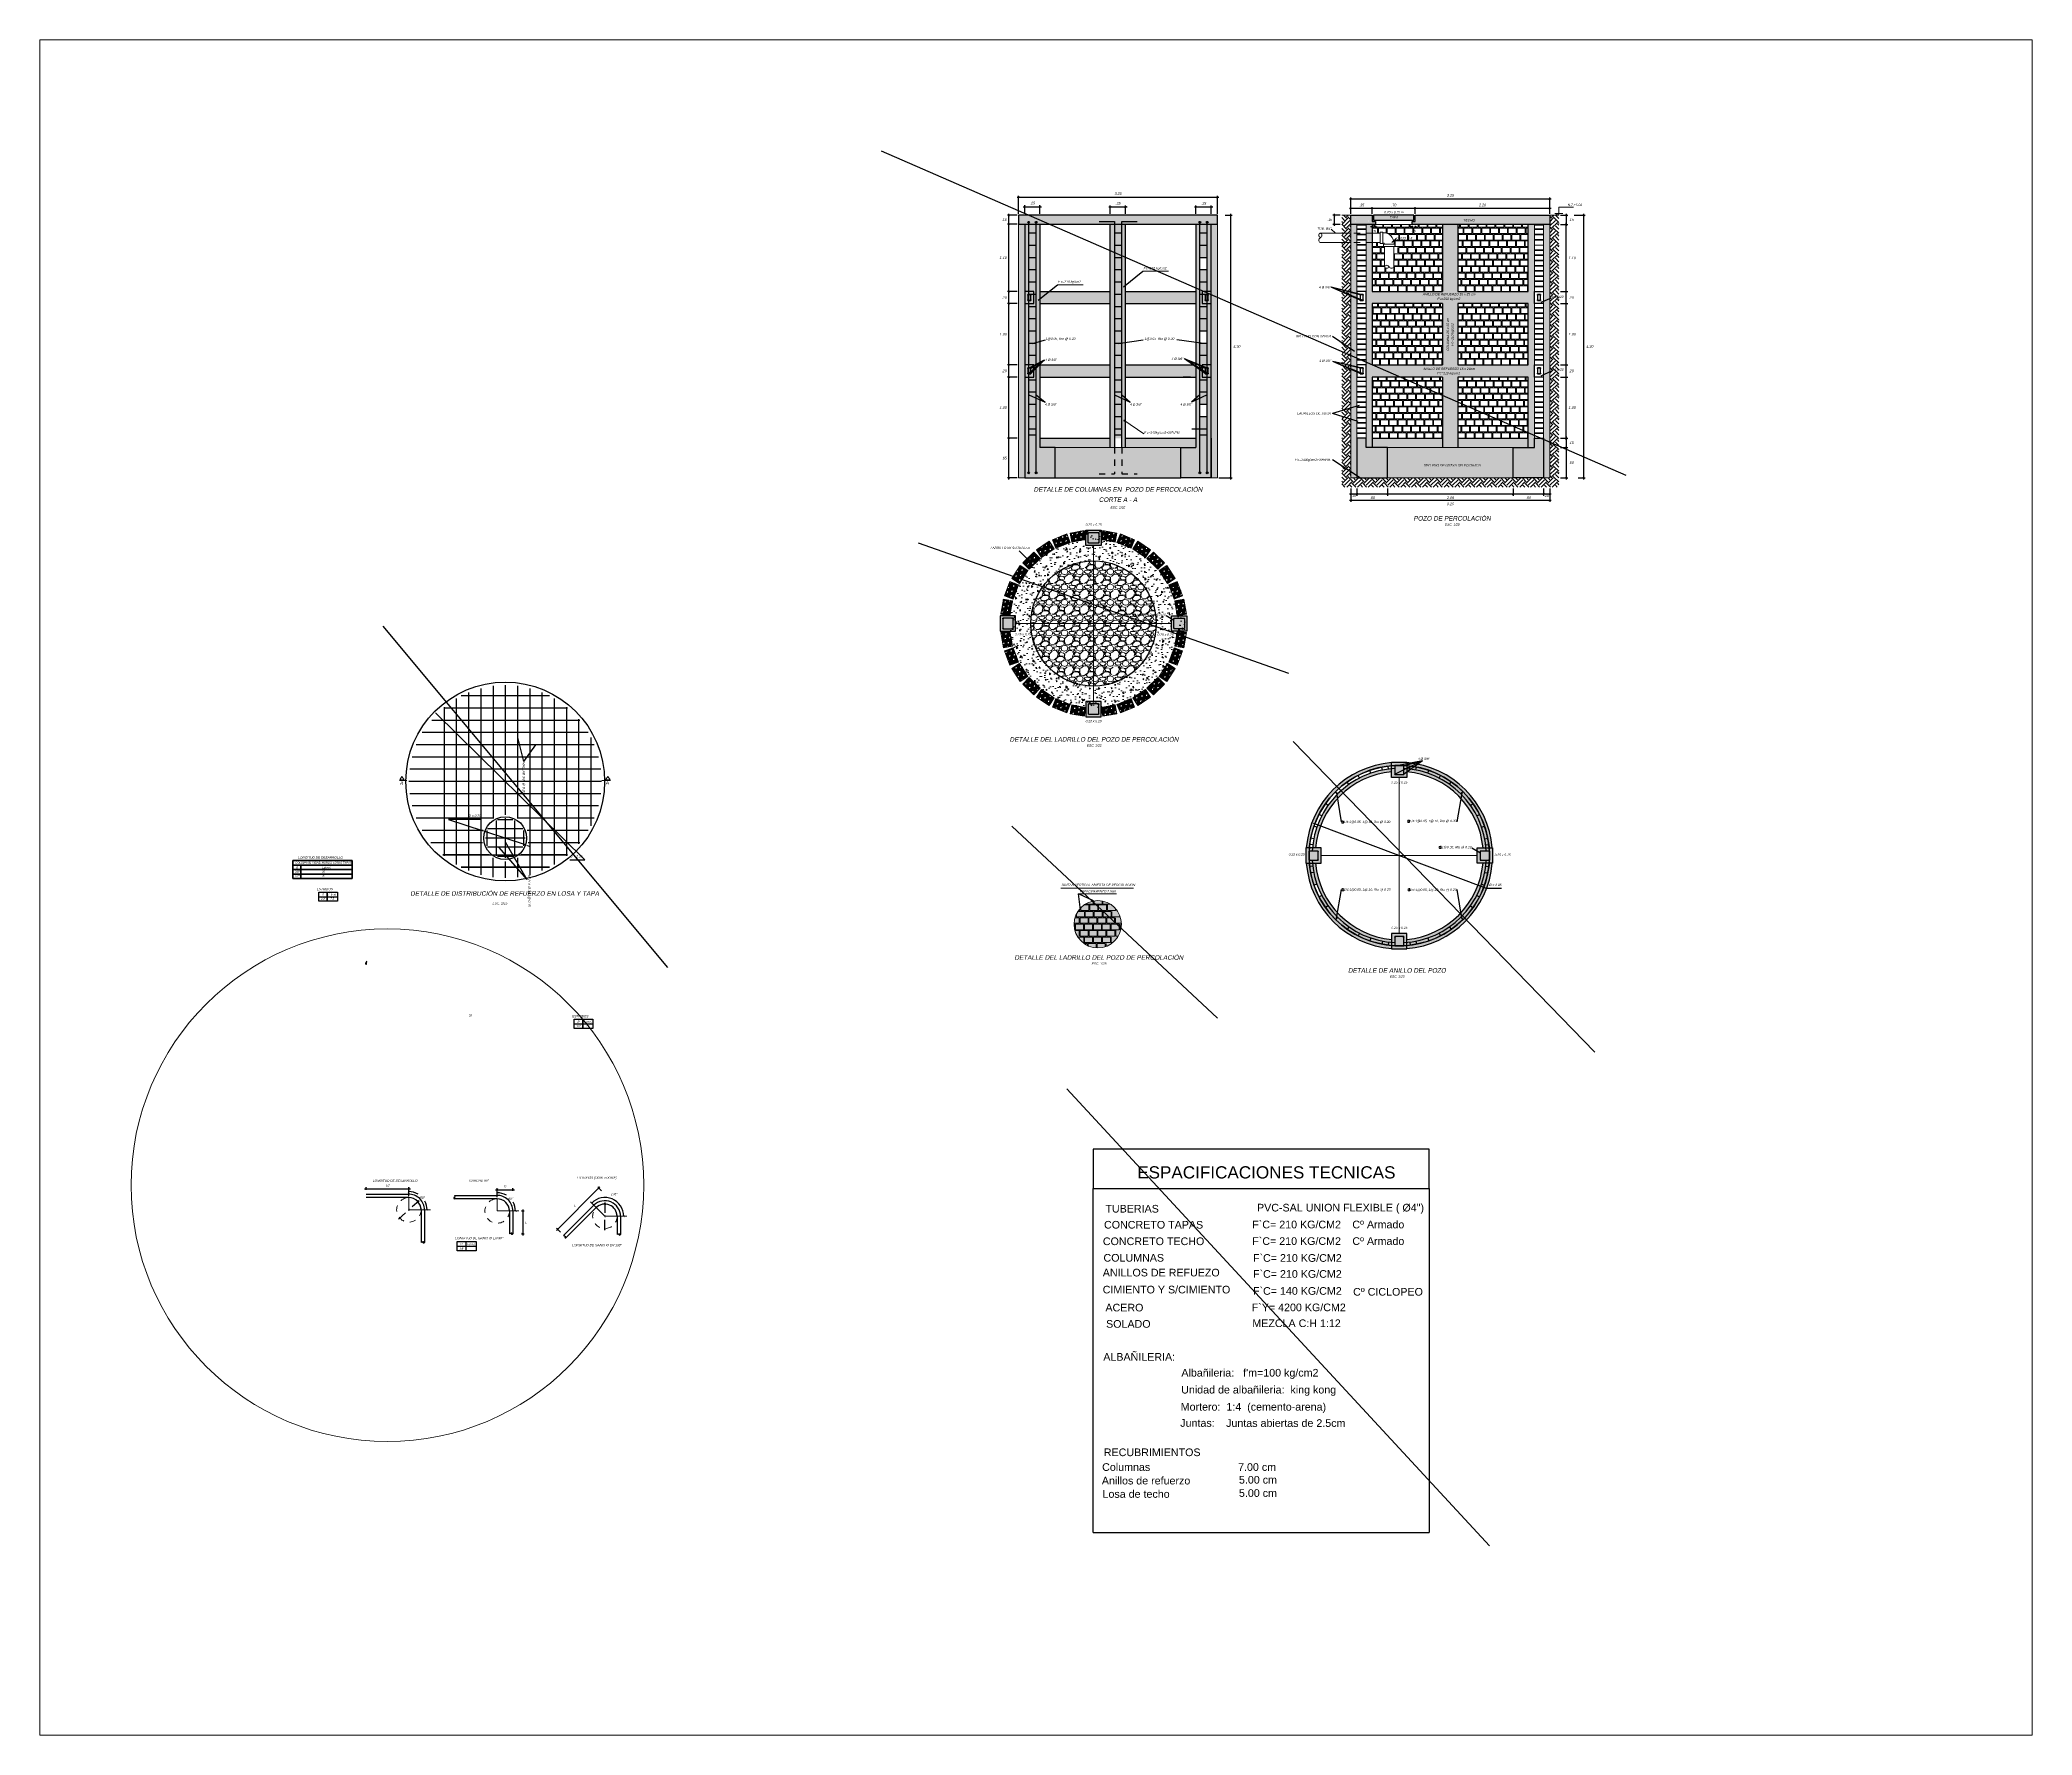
# Model space of a CAD drawing. Header units: metres. Extents: x 4293 to 4528, y 2596 to 2639.
# Drawn here: x 4364.93 to 4397.5, y 2605.68 to 2633.39 of the extents above; entities that cross this region are included whole.
import ezdxf
from ezdxf.enums import TextEntityAlignment as Align

# ---------------------------------------------------------------- set-up
doc = ezdxf.new("R2010")
doc.units = ezdxf.units.M
doc.linetypes.add('DASHED2', pattern=[0.375, 0.25, -0.125])
for name, color, linetype, lineweight in [('A TAPA', 6, 'Continuous', 13), ('a. acero', 150, 'Continuous', 25), ('A. ESÈCIFICACIONES', 7, 'Continuous', 15), ('a. grava', 252, 'Continuous', 5), ('a. Ladrillos', 24, 'Continuous', 15), ('a. terreno', 79, 'Continuous', 9), ('a. titulos', 106, 'Continuous', 25), ('a. Tuberias', 142, 'Continuous', 20), ('A.Pen 0.3', 3, 'Continuous', 30), ('A.Texto', 180, 'Continuous', 5), ('CCC', 3, 'Continuous', 5), ('cimiento', 6, 'Continuous', 30), ('columna', 212, 'Continuous', 30), ('concreto', 252, 'Continuous', 5), ('Cotas', 170, 'Continuous', 5), ('Muro', 7, 'Continuous', 40), ('Sombreados', 8, 'Continuous', 5)]:
    doc.layers.add(name, color=color, linetype=linetype, lineweight=lineweight)
doc.styles.add('ARIAL', font='arial.ttf', dxfattribs={"oblique": 10})
doc.styles.add('Cotas', font='arial.ttf', dxfattribs={"height": 0.2})
doc.styles.get("Standard").update_dxf_attribs({"font": 'simplex.shx'})
doc.dimstyles.new('Esc 1-25', dxfattribs={"dimscale": 0.25, "dimtxt": 0.15, "dimasz": 0.125, "dimexe": 0.1, "dimexo": 0.1, "dimgap": 0.15, "dimtad": 2, "dimtih": 1, "dimtoh": 1, "dimzin": 4, "dimdsep": 46, "dimtxsty": 'ARIAL', "dimblk": 'ARCHTICK', "dimcen": 0.5, "dimdle": 0.1, "dimadec": 0, "dimazin": 0, "dimtfac": 1, "dimtofl": 0, "dimtmove": 2, "dimatfit": 3, "dimfxl": 1, "dimtolj": 1, "dimtzin": 0, "dimarcsym": 1})
doc.dimstyles.new('Esc 1-25$3', dxfattribs={"dimscale": 0.25, "dimtxt": 0.15, "dimasz": 0.125, "dimexe": 0.1, "dimexo": 0.1, "dimgap": 0.15, "dimtad": 2, "dimtih": 1, "dimtoh": 1, "dimzin": 1, "dimdsep": 46, "dimtxsty": 'ARIAL', "dimcen": 0.5, "dimdle": 0.1, "dimadec": 0, "dimazin": 0, "dimtfac": 1, "dimtmove": 0, "dimatfit": 3, "dimfxl": 1, "dimtolj": 1, "dimtzin": 0, "dimarcsym": 1})
doc.dimstyles.new('ISO-25', dxfattribs={"dimtxt": 0.1, "dimasz": 0.1, "dimexe": 0.1, "dimexo": 0.075, "dimgap": 0.08, "dimtad": 2, "dimtih": 1, "dimtoh": 1, "dimzin": 1, "dimtxsty": 'Standard', "dimblk": 'ARCHTICK', "dimcen": 2.5, "dimadec": 0, "dimazin": 0, "dimtfac": 1, "dimtmove": 0, "dimatfit": 3, "dimfxl": 1, "dimarcsym": 0})
pattern_1 = [(228.0128, (4246.002832, 2618.047289), (-0.7999998232, -0.90000013416), [0.0134536, -1.3319088]), (184.9697, (4245.993832, 2618.037289), (1.20000010515, 0.0999991307), [0.0230868, -2.2855925]), (132.5104, (4245.970832, 2618.035289), (0.99999907183, -1.1000008674), [0.0162788, -1.6116032]), (267.2737, (4245.931832, 2618.010289), (0.09999960177, 2.0000000295), [0.0210238, -2.0813558]), (292.8337, (4245.930832, 2617.989289), (-0.50000099054, 1.19999964118), [0.0206155, -2.0409373]), (357.2737, (4245.938832, 2617.970289), (-2.0000000295, 0.09999960177), [0.0210238, -2.0813558]), (37.6942, (4245.959832, 2617.9692888), (-1.30000073456, -0.99999904052), [0.0278029, -2.7524849]), (72.2553, (4245.981832, 2617.986289), (0.70000107627, 2.19999962312), [0.0262488, -2.5986321]), (121.4296, (4245.989832, 2618.011289), (-0.80000082342, 1.29999950365), [0.021095, -2.0884073]), (175.2364, (4245.978832, 2618.029289), (1.10000009463, -0.09999915327), [0.0240832, -1.1800763]), (222.3974, (4245.954832, 2618.0312888), (-1.20000073511, -1.0999992082), [0.0311448, -3.0833375]), (138.8141, (4246.030832, 2618.009289), (-0.7000002947, 0.59999973133), [0.0106301, -1.0523844]), (171.4692, (4246.022832, 2618.016289), (1.29999982848, -0.200000791), [0.0202237, -2.0021511]), (225, (4246.00283, 2618.01929), (-1e-17, -0.10000003), [0.0141421, -0.1272792]), (203.1986, (4245.995832, 2618.031289), (0.4999999731, 0.2000001325), [0.0076158, -0.7539615]), (291.8014, (4245.988832, 2618.028289), (-0.099999991, 0.3000000273), [0.0107703, -0.5277462]), (30.9638, (4245.992832, 2618.018289), (0.2999998022, 0.2000002484), [0.0174929, -0.5656023]), (161.5651, (4246.007832, 2618.02729), (0.2000000435, -0.09999984), [0.0126491, -0.3035787]), (16.3895, (4245.930832, 2618.028289), (1.00000021984, 0.29999927098), [0.01772, -1.7542845]), (70.3462, (4245.947832, 2618.033289), (-0.39999952474, -1.10000021356), [0.0148661, -1.4717408]), (293.1986, (4246.007832, 2618.047289), (-0.2000001325, 0.4999999731), [0.0152315, -0.7463458]), (343.6105, (4246.013832, 2618.033289), (-1.00000021984, 0.29999927098), [0.01772, -1.7542845]), (339.444, (4245.930832, 2617.966289), (-0.5000001845, 0.1999995996), [0.017088, -0.8373124]), (294.7751, (4245.946832, 2617.960289), (-0.49999921892, 1.1000003422), [0.0143178, -1.4174643]), (66.8014, (4246.008832, 2617.947289), (0.2000001325, 0.4999999731), [0.0152315, -0.7463458]), (17.354, (4246.014832, 2617.961289), (-1.3000002019, -0.39999945023), [0.0167631, -1.6595424]), (69.444, (4245.959832, 2617.947289), (-0.1999995996, -0.5000001845), [0.008544, -0.8458564]), (101.3099, (4246.002832, 2617.947289), (-0.0999997632, 0.4000000752), [0.005099, -0.5048029]), (165.9638, (4246.001832, 2617.95229), (0.3000000546, -0.0999998057), [0.0206155, -0.391695]), (186.009, (4245.981832, 2617.957289), (0.9999999751, 0.09999993175), [0.019105, -1.8913923]), (303.6901, (4245.992832, 2618.00929), (-0.1000001335, 0.199999956), [0.0144222, -0.3461329]), (353.1572, (4246.000832, 2617.997289), (1.69999993655, -0.20000079979), [0.0251794, -2.4927563]), (60.9454, (4246.025832, 2617.994289), (-0.4000000027, -0.70000003846), [0.0102956, -1.0192674]), (90, (4246.03083, 2618.00329), (-0.1, 0.1), [0.006, -0.094]), (120.2564, (4245.979832, 2617.960289), (0.39999948868, -0.7000002456), [0.0138924, -1.375352]), (48.0128, (4245.972832, 2617.972289), (0.7999998232, 0.90000013416), [0.0269072, -1.3184552]), (0, (4245.99083, 2617.99229), (0.1, 0.1), [0.026, -0.074]), (325.3048, (4246.016832, 2617.992289), (-0.9999994259, 0.70000086096), [0.0158114, -1.5653274]), (254.0546, (4246.029832, 2617.983289), (-0.0999999889, -0.4000000127), [0.0145602, -0.7134508]), (207.646, (4246.025832, 2617.969289), (-1.89999958072, -1.00000077132), [0.0237065, -2.3469474]), (175.4261, (4246.004832, 2617.958289), (-1.30000005583, 0.09999948012), [0.0250799, -2.4829074])]
pattern_2 = [(95, (4245.93083, 2617.94729), (0.1654656, 0.13884212), [0.0225, -0.2475]), (40, (4245.93083, 2617.94729), (-0.18899765, 0.13013044), [0.018, -0.198]), (145.4514, (4245.94462, 2617.95886), (-0.02353184, 0.26897258), [0.01912206, -0.21034263]), (91.1842, (4245.8884, 2617.98972), (0.2615079, 0.19128413), [0.03375, -0.37125]), (141.6356, (4245.9102, 2618.00566), (-0.0083697, 0.4049135), [0.0286831, -0.3155139]), (36.1842, (4245.8884, 2617.9897), (-0.00837, 0.4049135), [0.027, -0.297]), (66, (4245.92023, 2618.00032), (0.21203147, 0.04121474), [0.0225, -0.2475]), (11, (4245.92023, 2618.00032), (-0.10221258, 0.20544253), [0.018, -0.198]), (116.4514, (4245.9379, 2618.00376), (0.1098191, 0.2466572), [0.01912206, -0.21034263]), (82.5, (4245.93083, 2617.94729), (-0.068037956, 0.073196945), [0, -0.1956, 0, -0.201, 0, -0.19875]), (52.5, (4245.93083, 2617.94729), (-0.02786188, 0.139472835), [0, -0.1146, 0, -0.1911, 0, -0.07575]), (12.5, (4245.88353, 2617.89998), (0.11802545, 0.10845623), [0, -0.075, 0, -0.234, 0, -0.3105]), (2.5, (4245.86231, 2617.87877), (0.102477, 0.14494794), [0, -0.0975, 0, -0.1554, 0, -0.2205])]

# ---------------------------------------------------------------- blocks, each defined once
blk = doc.blocks.new('_ArchTick')
at = {"color": 0, "linetype": 'ByBlock', "const_width": 0.15}
blk.add_lwpolyline([(-0.5, -0.5), (0.5, 0.5)], dxfattribs=at)
blk = doc.blocks.new('*D501')
at = {"layer": 'Cotas', "color": 0, "lineweight": -2, "transparency": 16777216}
for p, q in [((4389.789, 2630.527), (4389.91, 2630.527)), ((4389.789, 2630.377), (4389.91, 2630.377)), ((4389.885, 2630.552), (4389.885, 2630.352))]:
    blk.add_line(p, q, dxfattribs=at)
at = {"layer": 'Defpoints', "color": 0, "transparency": 16777216}
for p in [(4389.764, 2630.527), (4389.764, 2630.377), (4389.885, 2630.377)]:
    blk.add_point(p, dxfattribs=at)
at = {"layer": 'Cotas', "color": 0, "lineweight": -2, "transparency": 16777216, "xscale": 0.03125, "yscale": 0.03125, "zscale": 0.03125}
for p, rotation in [((4389.885, 2630.527), 90), ((4389.885, 2630.377), 270)]:
    blk.add_blockref('_ArchTick', p, dxfattribs=dict(at, rotation=rotation))
at = {"layer": 'Cotas', "color": 0, "transparency": 16777216, "insert": (4389.963, 2630.452), "char_height": 0.0425, "attachment_point": 5, "style": 'ARIAL'}
blk.add_mtext('\\A1;.15', dxfattribs=at)
blk = doc.blocks.new('*D502')
at = {"layer": 'Cotas', "color": 0, "lineweight": -2, "transparency": 16777216}
for p, q in [((4389.789, 2626.882), (4389.91, 2626.882)), ((4389.885, 2626.907), (4389.885, 2626.707)), ((4389.789, 2626.732), (4389.91, 2626.732))]:
    blk.add_line(p, q, dxfattribs=at)
at = {"layer": 'Defpoints', "color": 0, "transparency": 16777216}
for p in [(4389.764, 2626.882), (4389.764, 2626.732), (4389.885, 2626.732)]:
    blk.add_point(p, dxfattribs=at)
at = {"layer": 'Cotas', "color": 0, "lineweight": -2, "transparency": 16777216, "xscale": 0.03125, "yscale": 0.03125, "zscale": 0.03125}
for p, rotation in [((4389.885, 2626.882), 90), ((4389.885, 2626.732), 270)]:
    blk.add_blockref('_ArchTick', p, dxfattribs=dict(at, rotation=rotation))
at = {"layer": 'Cotas', "color": 0, "transparency": 16777216, "insert": (4389.963, 2626.807), "char_height": 0.0425, "attachment_point": 5, "style": 'ARIAL'}
blk.add_mtext('\\A1;.15', dxfattribs=at)
blk = doc.blocks.new('*D503')
at = {"layer": 'Cotas', "color": 0, "lineweight": -2, "transparency": 16777216}
for p, q in [((4389.885, 2626.757), (4389.885, 2626.207)), ((4389.789, 2626.732), (4389.91, 2626.732)), ((4389.789, 2626.232), (4389.91, 2626.232))]:
    blk.add_line(p, q, dxfattribs=at)
at = {"layer": 'Defpoints', "color": 0, "transparency": 16777216}
for p in [(4389.764, 2626.732), (4389.764, 2626.232), (4389.885, 2626.232)]:
    blk.add_point(p, dxfattribs=at)
at = {"layer": 'Cotas', "color": 0, "lineweight": -2, "transparency": 16777216, "xscale": 0.03125, "yscale": 0.03125, "zscale": 0.03125}
for p, rotation in [((4389.885, 2626.732), 90), ((4389.885, 2626.232), 270)]:
    blk.add_blockref('_ArchTick', p, dxfattribs=dict(at, rotation=rotation))
at = {"layer": 'Cotas', "color": 0, "transparency": 16777216, "insert": (4389.963, 2626.482), "char_height": 0.0425, "attachment_point": 5, "style": 'ARIAL'}
blk.add_mtext('\\A1;.50', dxfattribs=at)
blk = doc.blocks.new('*D504')
at = {"layer": 'Cotas', "color": 0, "lineweight": -2, "transparency": 16777216}
for p, q in [((4389.639, 2625.967), (4389.489, 2625.967)), ((4389.514, 2626.062), (4389.514, 2625.942)), ((4389.614, 2626.062), (4389.614, 2625.942))]:
    blk.add_line(p, q, dxfattribs=at)
at = {"layer": 'Defpoints', "color": 0, "transparency": 16777216}
for p in [(4389.514, 2626.087), (4389.614, 2626.087), (4389.514, 2625.967)]:
    blk.add_point(p, dxfattribs=at)
at = {"layer": 'Cotas', "color": 0, "lineweight": -2, "transparency": 16777216, "xscale": 0.03125, "yscale": 0.03125, "zscale": 0.03125, "rotation": 180}
blk.add_blockref('_ArchTick', (4389.514, 2625.967), dxfattribs=at)
at = {"layer": 'Cotas', "color": 0, "lineweight": -2, "transparency": 16777216, "xscale": 0.03125, "yscale": 0.03125, "zscale": 0.03125}
blk.add_blockref('_ArchTick', (4389.614, 2625.967), dxfattribs=at)
at = {"layer": 'Cotas', "color": 0, "transparency": 16777216, "insert": (4389.556, 2625.942), "char_height": 0.0425, "attachment_point": 5, "style": 'ARIAL'}
blk.add_mtext('\\A1;.10', dxfattribs=at)
blk = doc.blocks.new('*D505')
at = {"layer": 'Cotas', "color": 0, "lineweight": -2, "transparency": 16777216}
for p, q in [((4389.539, 2625.967), (4388.989, 2625.967)), ((4389.014, 2626.062), (4389.014, 2625.942)), ((4389.514, 2626.062), (4389.514, 2625.942))]:
    blk.add_line(p, q, dxfattribs=at)
at = {"layer": 'Defpoints', "color": 0, "transparency": 16777216}
for p in [(4389.014, 2626.087), (4389.514, 2626.087), (4389.014, 2625.967)]:
    blk.add_point(p, dxfattribs=at)
at = {"layer": 'Cotas', "color": 0, "lineweight": -2, "transparency": 16777216, "xscale": 0.03125, "yscale": 0.03125, "zscale": 0.03125, "rotation": 180}
blk.add_blockref('_ArchTick', (4389.014, 2625.967), dxfattribs=at)
at = {"layer": 'Cotas', "color": 0, "lineweight": -2, "transparency": 16777216, "xscale": 0.03125, "yscale": 0.03125, "zscale": 0.03125}
blk.add_blockref('_ArchTick', (4389.514, 2625.967), dxfattribs=at)
at = {"layer": 'Cotas', "color": 0, "transparency": 16777216, "insert": (4389.264, 2625.908), "char_height": 0.0425, "attachment_point": 5, "style": 'ARIAL'}
blk.add_mtext('\\A1;.50', dxfattribs=at)
blk = doc.blocks.new('*D506')
at = {"layer": 'Cotas', "color": 0, "lineweight": -2, "transparency": 16777216}
for p, q in [((4389.039, 2625.967), (4386.938, 2625.967)), ((4386.963, 2626.062), (4386.963, 2625.942)), ((4389.014, 2626.062), (4389.014, 2625.942))]:
    blk.add_line(p, q, dxfattribs=at)
at = {"layer": 'Defpoints', "color": 0, "transparency": 16777216}
for p in [(4386.963, 2626.087), (4389.014, 2626.087), (4386.963, 2625.967)]:
    blk.add_point(p, dxfattribs=at)
at = {"layer": 'Cotas', "color": 0, "lineweight": -2, "transparency": 16777216, "xscale": 0.03125, "yscale": 0.03125, "zscale": 0.03125, "rotation": 180}
blk.add_blockref('_ArchTick', (4386.963, 2625.967), dxfattribs=at)
at = {"layer": 'Cotas', "color": 0, "lineweight": -2, "transparency": 16777216, "xscale": 0.03125, "yscale": 0.03125, "zscale": 0.03125}
blk.add_blockref('_ArchTick', (4389.014, 2625.967), dxfattribs=at)
at = {"layer": 'Cotas', "color": 0, "transparency": 16777216, "insert": (4387.989, 2625.908), "char_height": 0.0425, "attachment_point": 5, "style": 'ARIAL'}
blk.add_mtext('\\A1;2.05', dxfattribs=at)
blk = doc.blocks.new('*D507')
at = {"layer": 'Cotas', "color": 0, "lineweight": -2, "transparency": 16777216}
for p, q in [((4386.988, 2625.967), (4386.438, 2625.967)), ((4386.463, 2626.062), (4386.463, 2625.942)), ((4386.963, 2626.062), (4386.963, 2625.942))]:
    blk.add_line(p, q, dxfattribs=at)
at = {"layer": 'Defpoints', "color": 0, "transparency": 16777216}
for p in [(4386.463, 2626.087), (4386.963, 2626.087), (4386.463, 2625.967)]:
    blk.add_point(p, dxfattribs=at)
at = {"layer": 'Cotas', "color": 0, "lineweight": -2, "transparency": 16777216, "xscale": 0.03125, "yscale": 0.03125, "zscale": 0.03125, "rotation": 180}
blk.add_blockref('_ArchTick', (4386.463, 2625.967), dxfattribs=at)
at = {"layer": 'Cotas', "color": 0, "lineweight": -2, "transparency": 16777216, "xscale": 0.03125, "yscale": 0.03125, "zscale": 0.03125}
blk.add_blockref('_ArchTick', (4386.963, 2625.967), dxfattribs=at)
at = {"layer": 'Cotas', "color": 0, "transparency": 16777216, "insert": (4386.713, 2625.908), "char_height": 0.0425, "attachment_point": 5, "style": 'ARIAL'}
blk.add_mtext('\\A1;.50', dxfattribs=at)
blk = doc.blocks.new('*D508')
at = {"layer": 'Cotas', "color": 0, "lineweight": -2, "transparency": 16777216}
for p, q in [((4386.488, 2625.967), (4386.338, 2625.967)), ((4386.363, 2626.062), (4386.363, 2625.942)), ((4386.463, 2626.062), (4386.463, 2625.942))]:
    blk.add_line(p, q, dxfattribs=at)
at = {"layer": 'Defpoints', "color": 0, "transparency": 16777216}
for p in [(4386.363, 2626.087), (4386.463, 2626.087), (4386.363, 2625.967)]:
    blk.add_point(p, dxfattribs=at)
at = {"layer": 'Cotas', "color": 0, "lineweight": -2, "transparency": 16777216, "xscale": 0.03125, "yscale": 0.03125, "zscale": 0.03125, "rotation": 180}
blk.add_blockref('_ArchTick', (4386.363, 2625.967), dxfattribs=at)
at = {"layer": 'Cotas', "color": 0, "lineweight": -2, "transparency": 16777216, "xscale": 0.03125, "yscale": 0.03125, "zscale": 0.03125}
blk.add_blockref('_ArchTick', (4386.463, 2625.967), dxfattribs=at)
at = {"layer": 'Cotas', "color": 0, "transparency": 16777216, "insert": (4386.405, 2625.944), "char_height": 0.0425, "attachment_point": 5, "style": 'ARIAL'}
blk.add_mtext('\\A1;.10', dxfattribs=at)
blk = doc.blocks.new('*D509')
at = {"layer": 'Cotas', "color": 0, "lineweight": -2, "transparency": 16777216}
for p, q in [((4386.338, 2625.867), (4389.639, 2625.867)), ((4386.363, 2626.062), (4386.363, 2625.842)), ((4389.614, 2626.062), (4389.614, 2625.842))]:
    blk.add_line(p, q, dxfattribs=at)
at = {"layer": 'Defpoints', "color": 0, "transparency": 16777216}
for p in [(4386.363, 2626.087), (4389.614, 2626.087), (4389.614, 2625.867)]:
    blk.add_point(p, dxfattribs=at)
at = {"layer": 'Cotas', "color": 0, "lineweight": -2, "transparency": 16777216, "xscale": 0.03125, "yscale": 0.03125, "zscale": 0.03125, "rotation": 180}
blk.add_blockref('_ArchTick', (4386.363, 2625.867), dxfattribs=at)
at = {"layer": 'Cotas', "color": 0, "lineweight": -2, "transparency": 16777216, "xscale": 0.03125, "yscale": 0.03125, "zscale": 0.03125}
blk.add_blockref('_ArchTick', (4389.614, 2625.867), dxfattribs=at)
at = {"layer": 'Cotas', "color": 0, "transparency": 16777216, "insert": (4387.989, 2625.808), "char_height": 0.0425, "attachment_point": 5, "style": 'ARIAL'}
blk.add_mtext('\\A1;3.25', dxfattribs=at)
blk = doc.blocks.new('*D434')
at = {"layer": 'Cotas', "color": 0, "lineweight": -2, "transparency": 16777216}
for p, q in [((4386.188, 2630.527), (4386.067, 2630.527)), ((4386.188, 2630.377), (4386.067, 2630.377)), ((4386.092, 2630.552), (4386.092, 2630.352))]:
    blk.add_line(p, q, dxfattribs=at)
at = {"layer": 'Defpoints', "color": 0, "transparency": 16777216}
for p in [(4386.092, 2630.377), (4386.213, 2630.527), (4386.213, 2630.377)]:
    blk.add_point(p, dxfattribs=at)
at = {"layer": 'Cotas', "color": 0, "lineweight": -2, "transparency": 16777216, "xscale": 0.03125, "yscale": 0.03125, "zscale": 0.03125}
for p, rotation in [((4386.092, 2630.527), 90), ((4386.092, 2630.377), 270)]:
    blk.add_blockref('_ArchTick', p, dxfattribs=dict(at, rotation=rotation))
at = {"layer": 'Cotas', "color": 0, "transparency": 16777216, "insert": (4386.014, 2630.452), "char_height": 0.0425, "attachment_point": 5, "style": 'ARIAL'}
blk.add_mtext('\\A1;.15', dxfattribs=at)
blk = doc.blocks.new('*D435')
at = {"layer": 'Cotas', "color": 0, "lineweight": -2, "transparency": 16777216}
for p, q in [((4387.413, 2630.552), (4387.413, 2630.66)), ((4389.613, 2630.552), (4389.613, 2630.66)), ((4389.638, 2630.635), (4387.388, 2630.635))]:
    blk.add_line(p, q, dxfattribs=at)
at = {"layer": 'Defpoints', "color": 0, "transparency": 16777216}
for p in [(4387.413, 2630.635), (4387.413, 2630.527), (4389.613, 2630.527)]:
    blk.add_point(p, dxfattribs=at)
at = {"layer": 'Cotas', "color": 0, "lineweight": -2, "transparency": 16777216, "xscale": 0.03125, "yscale": 0.03125, "zscale": 0.03125, "rotation": 180}
blk.add_blockref('_ArchTick', (4387.413, 2630.635), dxfattribs=at)
at = {"layer": 'Cotas', "color": 0, "lineweight": -2, "transparency": 16777216, "xscale": 0.03125, "yscale": 0.03125, "zscale": 0.03125}
blk.add_blockref('_ArchTick', (4389.613, 2630.635), dxfattribs=at)
at = {"layer": 'Cotas', "color": 0, "transparency": 16777216, "insert": (4388.513, 2630.694), "char_height": 0.0425, "attachment_point": 5, "style": 'ARIAL'}
blk.add_mtext('\\A1;2.20', dxfattribs=at)
blk = doc.blocks.new('*D436')
at = {"layer": 'Cotas', "color": 0, "lineweight": -2, "transparency": 16777216}
for p, q in [((4386.713, 2630.552), (4386.713, 2630.66)), ((4387.413, 2630.552), (4387.413, 2630.66)), ((4387.438, 2630.635), (4386.688, 2630.635))]:
    blk.add_line(p, q, dxfattribs=at)
at = {"layer": 'Defpoints', "color": 0, "transparency": 16777216}
for p in [(4386.713, 2630.635), (4386.713, 2630.527), (4387.413, 2630.527)]:
    blk.add_point(p, dxfattribs=at)
at = {"layer": 'Cotas', "color": 0, "lineweight": -2, "transparency": 16777216, "xscale": 0.03125, "yscale": 0.03125, "zscale": 0.03125, "rotation": 180}
blk.add_blockref('_ArchTick', (4386.713, 2630.635), dxfattribs=at)
at = {"layer": 'Cotas', "color": 0, "lineweight": -2, "transparency": 16777216, "xscale": 0.03125, "yscale": 0.03125, "zscale": 0.03125}
blk.add_blockref('_ArchTick', (4387.413, 2630.635), dxfattribs=at)
at = {"layer": 'Cotas', "color": 0, "transparency": 16777216, "insert": (4387.063, 2630.694), "char_height": 0.0425, "attachment_point": 5, "style": 'ARIAL'}
blk.add_mtext('\\A1;.70', dxfattribs=at)
blk = doc.blocks.new('*D437')
at = {"layer": 'Cotas', "color": 0, "lineweight": -2, "transparency": 16777216}
for p, q in [((4386.363, 2630.552), (4386.363, 2630.66)), ((4386.713, 2630.552), (4386.713, 2630.66)), ((4386.738, 2630.635), (4386.338, 2630.635))]:
    blk.add_line(p, q, dxfattribs=at)
at = {"layer": 'Defpoints', "color": 0, "transparency": 16777216}
for p in [(4386.363, 2630.635), (4386.363, 2630.527), (4386.713, 2630.527)]:
    blk.add_point(p, dxfattribs=at)
at = {"layer": 'Cotas', "color": 0, "lineweight": -2, "transparency": 16777216, "xscale": 0.03125, "yscale": 0.03125, "zscale": 0.03125, "rotation": 180}
blk.add_blockref('_ArchTick', (4386.363, 2630.635), dxfattribs=at)
at = {"layer": 'Cotas', "color": 0, "lineweight": -2, "transparency": 16777216, "xscale": 0.03125, "yscale": 0.03125, "zscale": 0.03125}
blk.add_blockref('_ArchTick', (4386.713, 2630.635), dxfattribs=at)
at = {"layer": 'Cotas', "color": 0, "transparency": 16777216, "insert": (4386.538, 2630.694), "char_height": 0.0425, "attachment_point": 5, "style": 'ARIAL'}
blk.add_mtext('\\A1;.35', dxfattribs=at)
blk = doc.blocks.new('*D438')
at = {"layer": 'Cotas', "color": 0, "lineweight": -2, "transparency": 16777216}
for p, q in [((4389.638, 2630.791), (4386.338, 2630.791)), ((4386.363, 2630.552), (4386.363, 2630.816)), ((4389.613, 2630.552), (4389.613, 2630.816))]:
    blk.add_line(p, q, dxfattribs=at)
at = {"layer": 'Defpoints', "color": 0, "transparency": 16777216}
for p in [(4386.363, 2630.791), (4386.363, 2630.527), (4389.613, 2630.527)]:
    blk.add_point(p, dxfattribs=at)
at = {"layer": 'Cotas', "color": 0, "lineweight": -2, "transparency": 16777216, "xscale": 0.03125, "yscale": 0.03125, "zscale": 0.03125, "rotation": 180}
blk.add_blockref('_ArchTick', (4386.363, 2630.791), dxfattribs=at)
at = {"layer": 'Cotas', "color": 0, "lineweight": -2, "transparency": 16777216, "xscale": 0.03125, "yscale": 0.03125, "zscale": 0.03125}
blk.add_blockref('_ArchTick', (4389.613, 2630.791), dxfattribs=at)
at = {"layer": 'Cotas', "color": 0, "transparency": 16777216, "insert": (4387.988, 2630.851), "char_height": 0.0425, "attachment_point": 5, "style": 'ARIAL'}
blk.add_mtext('\\A1;3.25', dxfattribs=at)
blk = doc.blocks.new('*D439')
at = {"layer": 'Cotas', "color": 0, "lineweight": -2, "ltscale": 0.01, "transparency": 16777216}
for p, q in [((4374.168, 2614.386), (4374.168, 2614.218)), ((4374.169, 2613.936), (4374.168, 2614.105))]:
    blk.add_line(p, q, dxfattribs=at)
at = {"layer": 'Defpoints', "color": 0, "ltscale": 0.01, "transparency": 16777216}
for p in [(4374.168, 2614.361), (4374.168, 2614.361), (4374.169, 2613.961)]:
    blk.add_point(p, dxfattribs=at)
at = {"layer": 'Cotas', "color": 0, "lineweight": -2, "ltscale": 0.01, "transparency": 16777216, "xscale": 0.03125, "yscale": 0.03125, "zscale": 0.03125}
for p, rotation in [((4374.168, 2614.361), 90.15852767268736), ((4374.169, 2613.961), 270.1585276726873)]:
    blk.add_blockref('_ArchTick', p, dxfattribs=dict(at, rotation=rotation))
at = {"layer": 'Cotas', "color": 0, "ltscale": 0.01, "transparency": 16777216, "insert": (4374.168, 2614.161), "char_height": 0.0375, "attachment_point": 5, "style": 'ARIAL'}
blk.add_mtext('\\A1;D', dxfattribs=at)
blk = doc.blocks.new('*D440')
at = {"layer": 'Cotas', "color": 0, "lineweight": -2, "ltscale": 0.01, "transparency": 16777216}
blk.add_line((4374.009, 2614.321), (4373.934, 2614.396), dxfattribs=at)
blk.add_arc((4374.169, 2614.161), 0.307, 360, 135, dxfattribs=at)
at = {"layer": 'Defpoints', "color": 0, "ltscale": 0.01, "transparency": 16777216}
for p in [(4374.386, 2614.378), (4374.027, 2614.303), (4374.168, 2614.161), (4374.168, 2614.161), (4374.524, 2614.161)]:
    blk.add_point(p, dxfattribs=at)
at = {"layer": 'Cotas', "color": 0, "lineweight": -2, "ltscale": 0.01, "transparency": 16777216, "xscale": 0.03125, "yscale": 0.03125, "zscale": 0.03125}
for p, rotation in [((4373.952, 2614.378), 225.0000000001839), ((4374.476, 2614.161), 269.9999999999409)]:
    blk.add_blockref('_ArchTick', p, dxfattribs=dict(at, rotation=rotation))
at = {"layer": 'Cotas', "color": 0, "ltscale": 0.01, "transparency": 16777216, "insert": (4374.319, 2614.525), "char_height": 0.0375, "attachment_point": 5, "style": 'ARIAL'}
blk.add_mtext('\\A1;135°', dxfattribs=at)
blk = doc.blocks.new('*D441')
at = {"layer": 'Cotas', "color": 0, "lineweight": -2, "ltscale": 0.01, "transparency": 16777216}
for p, q in [((4373.375, 2613.93), (4374.086, 2614.641)), ((4374.115, 2614.576), (4374.05, 2614.641)), ((4373.44, 2613.9), (4373.375, 2613.965))]:
    blk.add_line(p, q, dxfattribs=at)
at = {"layer": 'Defpoints', "color": 0, "ltscale": 0.01, "transparency": 16777216}
for p in [(4374.068, 2614.623), (4374.133, 2614.558), (4373.457, 2613.882)]:
    blk.add_point(p, dxfattribs=at)
at = {"layer": 'Cotas', "color": 0, "lineweight": -2, "ltscale": 0.01, "transparency": 16777216, "xscale": 0.03125, "yscale": 0.03125, "zscale": 0.03125}
for p, rotation in [((4374.068, 2614.623), 45), ((4373.392, 2613.947), 225)]:
    blk.add_blockref('_ArchTick', p, dxfattribs=dict(at, rotation=rotation))
at = {"layer": 'Cotas', "color": 0, "ltscale": 0.01, "transparency": 16777216, "insert": (4373.676, 2614.339), "char_height": 0.0375, "attachment_point": 5, "style": 'ARIAL'}
blk.add_mtext('\\A1;L', dxfattribs=at)
blk = doc.blocks.new('*D442')
at = {"layer": 'Cotas', "color": 0, "lineweight": -2, "ltscale": 0.01, "transparency": 16777216}
for p, q in [((4371.131, 2614.415), (4371.019, 2614.316)), ((4370.795, 2614.116), (4370.906, 2614.216))]:
    blk.add_line(p, q, dxfattribs=at)
at = {"layer": 'Defpoints', "color": 0, "ltscale": 0.01, "transparency": 16777216}
for p in [(4371.112, 2614.399), (4371.112, 2614.399), (4370.813, 2614.133)]:
    blk.add_point(p, dxfattribs=at)
at = {"layer": 'Cotas', "color": 0, "lineweight": -2, "ltscale": 0.01, "transparency": 16777216, "xscale": 0.03125, "yscale": 0.03125, "zscale": 0.03125}
for p, rotation in [((4371.112, 2614.399), 41.68296107524148), ((4370.813, 2614.133), 221.6829610752415)]:
    blk.add_blockref('_ArchTick', p, dxfattribs=dict(at, rotation=rotation))
at = {"layer": 'Cotas', "color": 0, "ltscale": 0.01, "transparency": 16777216, "insert": (4370.963, 2614.266), "char_height": 0.0375, "attachment_point": 5, "style": 'ARIAL'}
blk.add_mtext('\\A1;D', dxfattribs=at)
blk = doc.blocks.new('*D443')
at = {"layer": 'Cotas', "color": 0, "lineweight": -2, "ltscale": 0.01, "transparency": 16777216}
for p, q in [((4370.238, 2614.613), (4370.988, 2614.613)), ((4370.263, 2614.596), (4370.263, 2614.638)), ((4370.963, 2614.546), (4370.963, 2614.638))]:
    blk.add_line(p, q, dxfattribs=at)
at = {"layer": 'Defpoints', "color": 0, "ltscale": 0.01, "transparency": 16777216}
for p in [(4370.263, 2614.571), (4370.963, 2614.613), (4370.963, 2614.521)]:
    blk.add_point(p, dxfattribs=at)
at = {"layer": 'Cotas', "color": 0, "lineweight": -2, "ltscale": 0.01, "transparency": 16777216, "xscale": 0.03125, "yscale": 0.03125, "zscale": 0.03125, "rotation": 180}
blk.add_blockref('_ArchTick', (4370.263, 2614.613), dxfattribs=at)
at = {"layer": 'Cotas', "color": 0, "lineweight": -2, "ltscale": 0.01, "transparency": 16777216, "xscale": 0.03125, "yscale": 0.03125, "zscale": 0.03125}
blk.add_blockref('_ArchTick', (4370.963, 2614.613), dxfattribs=at)
at = {"layer": 'Cotas', "color": 0, "ltscale": 0.01, "transparency": 16777216, "insert": (4370.613, 2614.669), "char_height": 0.0375, "attachment_point": 5, "style": 'ARIAL'}
blk.add_mtext('\\A1;Ld', dxfattribs=at)
blk = doc.blocks.new('*D444')
at = {"layer": 'Cotas', "color": 0, "lineweight": -2, "ltscale": 0.01, "transparency": 16777216}
for p, q in [((4372.382, 2614.596), (4372.688, 2614.596)), ((4372.407, 2614.529), (4372.407, 2614.621)), ((4372.663, 2614.579), (4372.663, 2614.621))]:
    blk.add_line(p, q, dxfattribs=at)
at = {"layer": 'Defpoints', "color": 0, "ltscale": 0.01, "transparency": 16777216}
for p in [(4372.407, 2614.504), (4372.663, 2614.596), (4372.663, 2614.554)]:
    blk.add_point(p, dxfattribs=at)
at = {"layer": 'Cotas', "color": 0, "lineweight": -2, "ltscale": 0.01, "transparency": 16777216, "xscale": 0.03125, "yscale": 0.03125, "zscale": 0.03125, "rotation": 180}
blk.add_blockref('_ArchTick', (4372.407, 2614.596), dxfattribs=at)
at = {"layer": 'Cotas', "color": 0, "lineweight": -2, "ltscale": 0.01, "transparency": 16777216, "xscale": 0.03125, "yscale": 0.03125, "zscale": 0.03125}
blk.add_blockref('_ArchTick', (4372.663, 2614.596), dxfattribs=at)
at = {"layer": 'Cotas', "color": 0, "ltscale": 0.01, "transparency": 16777216, "insert": (4372.535, 2614.652), "char_height": 0.0375, "attachment_point": 5, "style": 'ARIAL'}
blk.add_mtext('\\A1;D', dxfattribs=at)
blk = doc.blocks.new('*D445')
at = {"layer": 'Cotas', "color": 0, "lineweight": -2, "ltscale": 0.01, "transparency": 16777216}
blk.add_line((4372.407, 2614.473), (4372.407, 2614.572), dxfattribs=at)
for start, end in [(59.4925, 90), (0, 28.8669)]:
    blk.add_arc((4372.407, 2614.248), 0.299, start, end, dxfattribs=at)
at = {"layer": 'Defpoints', "color": 0, "ltscale": 0.01, "transparency": 16777216}
for p in [(4372.407, 2614.448), (4372.557, 2614.507), (4372.207, 2614.248), (4372.763, 2614.248), (4372.407, 2613.73)]:
    blk.add_point(p, dxfattribs=at)
at = {"layer": 'Cotas', "color": 0, "lineweight": -2, "ltscale": 0.01, "transparency": 16777216, "xscale": 0.03125, "yscale": 0.03125, "zscale": 0.03125}
for p, rotation in [((4372.407, 2614.547), 180.0000000000151), ((4372.706, 2614.248), 270.0000000000175)]:
    blk.add_blockref('_ArchTick', p, dxfattribs=dict(at, rotation=rotation))
at = {"layer": 'Cotas', "color": 0, "ltscale": 0.01, "transparency": 16777216, "insert": (4372.628, 2614.449), "char_height": 0.0375, "attachment_point": 5, "style": 'ARIAL'}
blk.add_mtext('\\A1;90°', dxfattribs=at)
blk = doc.blocks.new('*D446')
at = {"layer": 'Cotas', "color": 0, "lineweight": -2, "ltscale": 0.01, "transparency": 16777216}
for p, q in [((4372.807, 2614.248), (4372.849, 2614.248)), ((4372.824, 2614.273), (4372.824, 2613.85)), ((4372.807, 2613.875), (4372.849, 2613.875))]:
    blk.add_line(p, q, dxfattribs=at)
at = {"layer": 'Defpoints', "color": 0, "ltscale": 0.01, "transparency": 16777216}
for p in [(4372.782, 2614.248), (4372.782, 2613.875), (4372.824, 2613.875)]:
    blk.add_point(p, dxfattribs=at)
at = {"layer": 'Cotas', "color": 0, "lineweight": -2, "ltscale": 0.01, "transparency": 16777216, "xscale": 0.03125, "yscale": 0.03125, "zscale": 0.03125}
for p, rotation in [((4372.824, 2614.248), 90), ((4372.824, 2613.875), 270)]:
    blk.add_blockref('_ArchTick', p, dxfattribs=dict(at, rotation=rotation))
at = {"layer": 'Cotas', "color": 0, "ltscale": 0.01, "transparency": 16777216, "insert": (4372.876, 2614.062), "char_height": 0.0375, "attachment_point": 5, "style": 'ARIAL'}
blk.add_mtext('\\A1;L', dxfattribs=at)
blk = doc.blocks.new('*D447')
at = {"layer": 'Cotas', "color": 0, "lineweight": -2, "ltscale": 0.01, "transparency": 16777216}
blk.add_line((4370.963, 2614.491), (4370.963, 2614.59), dxfattribs=at)
for start, end in [(59.4925, 90), (360, 28.8669)]:
    blk.add_arc((4370.963, 2614.266), 0.299, start, end, dxfattribs=at)
at = {"layer": 'Defpoints', "color": 0, "ltscale": 0.01, "transparency": 16777216}
for p in [(4370.963, 2614.466), (4371.112, 2614.525), (4370.763, 2614.266), (4371.318, 2614.266), (4370.963, 2613.747)]:
    blk.add_point(p, dxfattribs=at)
at = {"layer": 'Cotas', "color": 0, "lineweight": -2, "ltscale": 0.01, "transparency": 16777216, "xscale": 0.03125, "yscale": 0.03125, "zscale": 0.03125}
for p, rotation in [((4370.963, 2614.565), 179.9999999999759), ((4371.262, 2614.266), 269.9999999999595)]:
    blk.add_blockref('_ArchTick', p, dxfattribs=dict(at, rotation=rotation))
at = {"layer": 'Cotas', "color": 0, "ltscale": 0.01, "transparency": 16777216, "insert": (4371.184, 2614.467), "char_height": 0.0375, "attachment_point": 5, "style": 'ARIAL'}
blk.add_mtext('\\A1;90°', dxfattribs=at)
blk = doc.blocks.new('*D448')
at = {"layer": 'Cotas', "color": 0, "lineweight": -2, "transparency": 16777216}
for p, q in [((4384.306, 2630.527), (4384.425, 2630.527)), ((4384.4, 2626.207), (4384.4, 2630.552)), ((4384.206, 2626.232), (4384.425, 2626.232))]:
    blk.add_line(p, q, dxfattribs=at)
at = {"layer": 'Defpoints', "color": 0, "transparency": 16777216}
for p in [(4384.281, 2630.527), (4384.4, 2630.527), (4384.181, 2626.232)]:
    blk.add_point(p, dxfattribs=at)
at = {"layer": 'Cotas', "color": 0, "lineweight": -2, "transparency": 16777216, "xscale": 0.03125, "yscale": 0.03125, "zscale": 0.03125}
for p, rotation in [((4384.4, 2630.527), 90), ((4384.4, 2626.232), 270)]:
    blk.add_blockref('_ArchTick', p, dxfattribs=dict(at, rotation=rotation))
at = {"layer": 'Cotas', "color": 0, "transparency": 16777216, "insert": (4384.497, 2628.38), "char_height": 0.0425, "attachment_point": 5, "style": 'ARIAL'}
blk.add_mtext('\\A1;4.30', dxfattribs=at)
blk = doc.blocks.new('*D449')
at = {"layer": 'Cotas', "color": 0, "lineweight": -2, "transparency": 16777216}
for p, q in [((4381.006, 2630.667), (4381.306, 2630.667)), ((4381.031, 2630.552), (4381.031, 2630.692)), ((4381.281, 2630.552), (4381.281, 2630.692))]:
    blk.add_line(p, q, dxfattribs=at)
at = {"layer": 'Defpoints', "color": 0, "transparency": 16777216}
for p in [(4381.281, 2630.667), (4381.031, 2630.527), (4381.281, 2630.527)]:
    blk.add_point(p, dxfattribs=at)
at = {"layer": 'Cotas', "color": 0, "lineweight": -2, "transparency": 16777216, "xscale": 0.03125, "yscale": 0.03125, "zscale": 0.03125, "rotation": 180}
blk.add_blockref('_ArchTick', (4381.031, 2630.667), dxfattribs=at)
at = {"layer": 'Cotas', "color": 0, "lineweight": -2, "transparency": 16777216, "xscale": 0.03125, "yscale": 0.03125, "zscale": 0.03125}
blk.add_blockref('_ArchTick', (4381.281, 2630.667), dxfattribs=at)
at = {"layer": 'Cotas', "color": 0, "transparency": 16777216, "insert": (4381.156, 2630.726), "char_height": 0.0425, "attachment_point": 5, "style": 'ARIAL'}
blk.add_mtext('\\A1;.25', dxfattribs=at)
blk = doc.blocks.new('*D450')
at = {"layer": 'Cotas', "color": 0, "lineweight": -2, "transparency": 16777216}
for p, q in [((4382.404, 2630.662), (4382.704, 2630.662)), ((4382.429, 2630.552), (4382.429, 2630.687)), ((4382.679, 2630.552), (4382.679, 2630.687))]:
    blk.add_line(p, q, dxfattribs=at)
at = {"layer": 'Defpoints', "color": 0, "transparency": 16777216}
for p in [(4382.679, 2630.662), (4382.429, 2630.527), (4382.679, 2630.527)]:
    blk.add_point(p, dxfattribs=at)
at = {"layer": 'Cotas', "color": 0, "lineweight": -2, "transparency": 16777216, "xscale": 0.03125, "yscale": 0.03125, "zscale": 0.03125, "rotation": 180}
blk.add_blockref('_ArchTick', (4382.429, 2630.662), dxfattribs=at)
at = {"layer": 'Cotas', "color": 0, "lineweight": -2, "transparency": 16777216, "xscale": 0.03125, "yscale": 0.03125, "zscale": 0.03125}
blk.add_blockref('_ArchTick', (4382.679, 2630.662), dxfattribs=at)
at = {"layer": 'Cotas', "color": 0, "transparency": 16777216, "insert": (4382.554, 2630.721), "char_height": 0.0425, "attachment_point": 5, "style": 'ARIAL'}
blk.add_mtext('\\A1;.25', dxfattribs=at)
blk = doc.blocks.new('*D451')
at = {"layer": 'Cotas', "color": 0, "lineweight": -2, "transparency": 16777216}
for p, q in [((4383.806, 2630.662), (4384.106, 2630.662)), ((4383.831, 2630.552), (4383.831, 2630.687)), ((4384.081, 2630.552), (4384.081, 2630.687))]:
    blk.add_line(p, q, dxfattribs=at)
at = {"layer": 'Defpoints', "color": 0, "transparency": 16777216}
for p in [(4384.081, 2630.662), (4383.831, 2630.527), (4384.081, 2630.527)]:
    blk.add_point(p, dxfattribs=at)
at = {"layer": 'Cotas', "color": 0, "lineweight": -2, "transparency": 16777216, "xscale": 0.03125, "yscale": 0.03125, "zscale": 0.03125, "rotation": 180}
blk.add_blockref('_ArchTick', (4383.831, 2630.662), dxfattribs=at)
at = {"layer": 'Cotas', "color": 0, "lineweight": -2, "transparency": 16777216, "xscale": 0.03125, "yscale": 0.03125, "zscale": 0.03125}
blk.add_blockref('_ArchTick', (4384.081, 2630.662), dxfattribs=at)
at = {"layer": 'Cotas', "color": 0, "transparency": 16777216, "insert": (4383.956, 2630.721), "char_height": 0.0425, "attachment_point": 5, "style": 'ARIAL'}
blk.add_mtext('\\A1;.25', dxfattribs=at)
blk = doc.blocks.new('*D452')
at = {"layer": 'Cotas', "color": 0, "lineweight": -2, "transparency": 16777216}
for p, q in [((4380.906, 2626.882), (4380.747, 2626.882)), ((4380.772, 2626.207), (4380.772, 2626.907)), ((4380.906, 2626.232), (4380.747, 2626.232))]:
    blk.add_line(p, q, dxfattribs=at)
at = {"layer": 'Defpoints', "color": 0, "transparency": 16777216}
for p in [(4380.772, 2626.882), (4380.931, 2626.882), (4380.931, 2626.232)]:
    blk.add_point(p, dxfattribs=at)
at = {"layer": 'Cotas', "color": 0, "lineweight": -2, "transparency": 16777216, "xscale": 0.03125, "yscale": 0.03125, "zscale": 0.03125}
for p, rotation in [((4380.772, 2626.882), 90), ((4380.772, 2626.232), 270)]:
    blk.add_blockref('_ArchTick', p, dxfattribs=dict(at, rotation=rotation))
at = {"layer": 'Cotas', "color": 0, "transparency": 16777216, "insert": (4380.693, 2626.557), "char_height": 0.0425, "attachment_point": 5, "style": 'ARIAL'}
blk.add_mtext('\\A1;.65', dxfattribs=at)
blk = doc.blocks.new('*D453')
at = {"layer": 'Cotas', "color": 0, "lineweight": -2, "transparency": 16777216}
for p, q in [((4380.906, 2628.082), (4380.747, 2628.082)), ((4380.772, 2627.857), (4380.772, 2628.107)), ((4380.906, 2627.882), (4380.747, 2627.882))]:
    blk.add_line(p, q, dxfattribs=at)
at = {"layer": 'Defpoints', "color": 0, "transparency": 16777216}
for p in [(4380.772, 2628.082), (4380.931, 2628.082), (4380.931, 2627.882)]:
    blk.add_point(p, dxfattribs=at)
at = {"layer": 'Cotas', "color": 0, "lineweight": -2, "transparency": 16777216, "xscale": 0.03125, "yscale": 0.03125, "zscale": 0.03125}
for p, rotation in [((4380.772, 2628.082), 90), ((4380.772, 2627.882), 270)]:
    blk.add_blockref('_ArchTick', p, dxfattribs=dict(at, rotation=rotation))
at = {"layer": 'Cotas', "color": 0, "transparency": 16777216, "insert": (4380.693, 2627.982), "char_height": 0.0425, "attachment_point": 5, "style": 'ARIAL'}
blk.add_mtext('\\A1;.20', dxfattribs=at)
blk = doc.blocks.new('*D454')
at = {"layer": 'Cotas', "color": 0, "lineweight": -2, "transparency": 16777216}
for p, q in [((4380.906, 2629.082), (4380.747, 2629.082)), ((4380.772, 2628.057), (4380.772, 2629.107)), ((4380.906, 2628.082), (4380.747, 2628.082))]:
    blk.add_line(p, q, dxfattribs=at)
at = {"layer": 'Defpoints', "color": 0, "transparency": 16777216}
for p in [(4380.772, 2629.082), (4380.931, 2629.082), (4380.931, 2628.082)]:
    blk.add_point(p, dxfattribs=at)
at = {"layer": 'Cotas', "color": 0, "lineweight": -2, "transparency": 16777216, "xscale": 0.03125, "yscale": 0.03125, "zscale": 0.03125}
for p, rotation in [((4380.772, 2629.082), 90), ((4380.772, 2628.082), 270)]:
    blk.add_blockref('_ArchTick', p, dxfattribs=dict(at, rotation=rotation))
at = {"layer": 'Cotas', "color": 0, "transparency": 16777216, "insert": (4380.677, 2628.582), "char_height": 0.0425, "attachment_point": 5, "style": 'ARIAL'}
blk.add_mtext('\\A1;1.00', dxfattribs=at)
blk = doc.blocks.new('*D455')
at = {"layer": 'Cotas', "color": 0, "lineweight": -2, "transparency": 16777216}
for p, q in [((4380.906, 2629.282), (4380.747, 2629.282)), ((4380.906, 2629.082), (4380.747, 2629.082)), ((4380.772, 2629.057), (4380.772, 2629.307))]:
    blk.add_line(p, q, dxfattribs=at)
at = {"layer": 'Defpoints', "color": 0, "transparency": 16777216}
for p in [(4380.772, 2629.282), (4380.931, 2629.282), (4380.931, 2629.082)]:
    blk.add_point(p, dxfattribs=at)
at = {"layer": 'Cotas', "color": 0, "lineweight": -2, "transparency": 16777216, "xscale": 0.03125, "yscale": 0.03125, "zscale": 0.03125}
for p, rotation in [((4380.772, 2629.282), 90), ((4380.772, 2629.082), 270)]:
    blk.add_blockref('_ArchTick', p, dxfattribs=dict(at, rotation=rotation))
at = {"layer": 'Cotas', "color": 0, "transparency": 16777216, "insert": (4380.693, 2629.182), "char_height": 0.0425, "attachment_point": 5, "style": 'ARIAL'}
blk.add_mtext('\\A1;.20', dxfattribs=at)
blk = doc.blocks.new('A$C1AAA6F8B')
at = {"layer": 'a. Tuberias'}
for p, q in [((0.525, 0.424), (0.025, 0.424)), ((1.005, 0.575), (0.875, 0.575)), ((1.005, 0.424), (0.875, 0.424)), ((1.045, 0.593), (1.005, 0.593)), ((1.005, 0.593), (1.005, 0.408)), ((1.005, 0.408), (1.045, 0.408)), ((1.045, 0.408), (1.045, 0.593)), ((1.045, 0.583), (1.055, 0.583)), ((1.055, 0.583), (1.045, 0.583)), ((1.055, 0.418), (1.045, 0.418)), ((1.058, 0.395), (1.243, 0.395)), ((1.058, 0.395), (1.058, 0.355)), ((1.058, 0.355), (1.243, 0.355)), ((1.068, 0.405), (1.068, 0.395)), ((1.233, 0.405), (1.233, 0.395)), ((1.243, 0.355), (1.243, 0.395))]:
    blk.add_line(p, q, dxfattribs=at)
for points in [[(0.525, 0.575), (0.025, 0.575)], [(1.075, 0.355), (1.075, 0.025)], [(1.225, 0.025), (1.225, 0.355)]]:
    blk.add_lwpolyline(points, dxfattribs=at)
for centre, radius, start, end in [((1.055, 0.404), 0.177, 106.3611, 106.7151), ((1.055, 0.405), 0.177, 0, 90), ((1.055, 0.405), 0.0125, 0, 90), ((1.055, 0.405), 0.177, 343.2849, 343.6389)]:
    blk.add_arc(centre, radius, start, end, dxfattribs=at)
for points, start_tangent, end_tangent in [([(0.025, 0.425), (0, 0.463), (0.025, 0.5), (0.05, 0.538), (0.025, 0.575), (0, 0.538), (0.025, 0.5)], (-1, 0), (0.5547, -0.83205)), ([(1.225, 0.025), (1.188, 0), (1.15, 0.025), (1.113, 0.05), (1.075, 0.025), (1.113, 0), (1.15, 0.025)], (0, -1), (0.83205, 0.5547))]:
    blk.add_spline(points, degree=3, dxfattribs=dict(at, start_tangent=start_tangent, end_tangent=end_tangent))
blk = doc.blocks.new('*D465')
at = {"layer": 'Cotas', "color": 0, "lineweight": -2, "transparency": 16777216}
for p, q in [((4389.789, 2627.882), (4389.91, 2627.882)), ((4389.885, 2626.857), (4389.885, 2627.907)), ((4389.789, 2626.882), (4389.91, 2626.882))]:
    blk.add_line(p, q, dxfattribs=at)
at = {"layer": 'Defpoints', "color": 0, "transparency": 16777216}
for p in [(4389.764, 2627.882), (4389.885, 2627.882), (4389.764, 2626.882)]:
    blk.add_point(p, dxfattribs=at)
at = {"layer": 'Cotas', "color": 0, "lineweight": -2, "transparency": 16777216, "xscale": 0.03125, "yscale": 0.03125, "zscale": 0.03125}
for p, rotation in [((4389.885, 2627.882), 90), ((4389.885, 2626.882), 270)]:
    blk.add_blockref('_ArchTick', p, dxfattribs=dict(at, rotation=rotation))
at = {"layer": 'Cotas', "color": 0, "transparency": 16777216, "insert": (4389.979, 2627.382), "char_height": 0.0425, "attachment_point": 5, "style": 'ARIAL'}
blk.add_mtext('\\A1;1.00', dxfattribs=at)
blk = doc.blocks.new('*D466')
at = {"layer": 'Cotas', "color": 0, "lineweight": -2, "transparency": 16777216}
for p, q in [((4389.789, 2628.082), (4389.91, 2628.082)), ((4389.885, 2627.857), (4389.885, 2628.107)), ((4389.789, 2627.882), (4389.91, 2627.882))]:
    blk.add_line(p, q, dxfattribs=at)
at = {"layer": 'Defpoints', "color": 0, "transparency": 16777216}
for p in [(4389.764, 2628.082), (4389.885, 2628.082), (4389.764, 2627.882)]:
    blk.add_point(p, dxfattribs=at)
at = {"layer": 'Cotas', "color": 0, "lineweight": -2, "transparency": 16777216, "xscale": 0.03125, "yscale": 0.03125, "zscale": 0.03125}
for p, rotation in [((4389.885, 2628.082), 90), ((4389.885, 2627.882), 270)]:
    blk.add_blockref('_ArchTick', p, dxfattribs=dict(at, rotation=rotation))
at = {"layer": 'Cotas', "color": 0, "transparency": 16777216, "insert": (4389.963, 2627.982), "char_height": 0.0425, "attachment_point": 5, "style": 'ARIAL'}
blk.add_mtext('\\A1;.20', dxfattribs=at)
blk = doc.blocks.new('*D467')
at = {"layer": 'Cotas', "color": 0, "lineweight": -2, "transparency": 16777216}
for p, q in [((4389.789, 2629.082), (4389.91, 2629.082)), ((4389.885, 2628.057), (4389.885, 2629.107)), ((4389.789, 2628.082), (4389.91, 2628.082))]:
    blk.add_line(p, q, dxfattribs=at)
at = {"layer": 'Defpoints', "color": 0, "transparency": 16777216}
for p in [(4389.764, 2629.082), (4389.885, 2629.082), (4389.764, 2628.082)]:
    blk.add_point(p, dxfattribs=at)
at = {"layer": 'Cotas', "color": 0, "lineweight": -2, "transparency": 16777216, "xscale": 0.03125, "yscale": 0.03125, "zscale": 0.03125}
for p, rotation in [((4389.885, 2629.082), 90), ((4389.885, 2628.082), 270)]:
    blk.add_blockref('_ArchTick', p, dxfattribs=dict(at, rotation=rotation))
at = {"layer": 'Cotas', "color": 0, "transparency": 16777216, "insert": (4389.979, 2628.582), "char_height": 0.0425, "attachment_point": 5, "style": 'ARIAL'}
blk.add_mtext('\\A1;1.00', dxfattribs=at)
blk = doc.blocks.new('*D468')
at = {"layer": 'Cotas', "color": 0, "lineweight": -2, "transparency": 16777216}
for p, q in [((4389.789, 2629.282), (4389.91, 2629.282)), ((4389.789, 2629.082), (4389.91, 2629.082)), ((4389.885, 2629.057), (4389.885, 2629.307))]:
    blk.add_line(p, q, dxfattribs=at)
at = {"layer": 'Defpoints', "color": 0, "transparency": 16777216}
for p in [(4389.764, 2629.282), (4389.764, 2629.082), (4389.885, 2629.282)]:
    blk.add_point(p, dxfattribs=at)
at = {"layer": 'Cotas', "color": 0, "lineweight": -2, "transparency": 16777216, "xscale": 0.03125, "yscale": 0.03125, "zscale": 0.03125}
for p, rotation in [((4389.885, 2629.282), 90), ((4389.885, 2629.082), 270)]:
    blk.add_blockref('_ArchTick', p, dxfattribs=dict(at, rotation=rotation))
at = {"layer": 'Cotas', "color": 0, "transparency": 16777216, "insert": (4389.963, 2629.182), "char_height": 0.0425, "attachment_point": 5, "style": 'ARIAL'}
blk.add_mtext('\\A1;.20', dxfattribs=at)
blk = doc.blocks.new('*D469')
at = {"layer": 'Cotas', "color": 0, "lineweight": -2, "transparency": 16777216}
for p, q in [((4389.789, 2630.377), (4389.91, 2630.377)), ((4389.885, 2629.257), (4389.885, 2630.402)), ((4389.789, 2629.282), (4389.91, 2629.282))]:
    blk.add_line(p, q, dxfattribs=at)
at = {"layer": 'Defpoints', "color": 0, "transparency": 16777216}
for p in [(4389.764, 2630.377), (4389.885, 2630.377), (4389.764, 2629.282)]:
    blk.add_point(p, dxfattribs=at)
at = {"layer": 'Cotas', "color": 0, "lineweight": -2, "transparency": 16777216, "xscale": 0.03125, "yscale": 0.03125, "zscale": 0.03125}
for p, rotation in [((4389.885, 2630.377), 90), ((4389.885, 2629.282), 270)]:
    blk.add_blockref('_ArchTick', p, dxfattribs=dict(at, rotation=rotation))
at = {"layer": 'Cotas', "color": 0, "transparency": 16777216, "insert": (4389.979, 2629.83), "char_height": 0.0425, "attachment_point": 5, "style": 'ARIAL'}
blk.add_mtext('\\A1;1.10', dxfattribs=at)
blk = doc.blocks.new('*D470')
at = {"layer": 'Cotas', "color": 0, "lineweight": -2, "transparency": 16777216}
for p, q in [((4390.011, 2630.527), (4390.194, 2630.527)), ((4390.169, 2626.207), (4390.169, 2630.552)), ((4390.077, 2626.232), (4390.194, 2626.232))]:
    blk.add_line(p, q, dxfattribs=at)
at = {"layer": 'Defpoints', "color": 0, "transparency": 16777216}
for p in [(4389.986, 2630.527), (4390.169, 2630.527), (4390.052, 2626.232)]:
    blk.add_point(p, dxfattribs=at)
at = {"layer": 'Cotas', "color": 0, "lineweight": -2, "transparency": 16777216, "xscale": 0.03125, "yscale": 0.03125, "zscale": 0.03125}
for p, rotation in [((4390.169, 2630.527), 90), ((4390.169, 2626.232), 270)]:
    blk.add_blockref('_ArchTick', p, dxfattribs=dict(at, rotation=rotation))
at = {"layer": 'Cotas', "color": 0, "transparency": 16777216, "insert": (4390.267, 2628.38), "char_height": 0.0425, "attachment_point": 5, "style": 'ARIAL'}
blk.add_mtext('\\A1;4.30', dxfattribs=at)
blk = doc.blocks.new('*D471')
at = {"layer": 'Cotas', "color": 0, "lineweight": -2, "transparency": 16777216}
for p, q in [((4380.906, 2630.821), (4384.206, 2630.821)), ((4380.931, 2630.552), (4380.931, 2630.846)), ((4384.181, 2630.552), (4384.181, 2630.846))]:
    blk.add_line(p, q, dxfattribs=at)
at = {"layer": 'Defpoints', "color": 0, "transparency": 16777216}
for p in [(4384.181, 2630.821), (4380.931, 2630.527), (4384.181, 2630.527)]:
    blk.add_point(p, dxfattribs=at)
at = {"layer": 'Cotas', "color": 0, "lineweight": -2, "transparency": 16777216, "xscale": 0.03125, "yscale": 0.03125, "zscale": 0.03125, "rotation": 180}
blk.add_blockref('_ArchTick', (4380.931, 2630.821), dxfattribs=at)
at = {"layer": 'Cotas', "color": 0, "lineweight": -2, "transparency": 16777216, "xscale": 0.03125, "yscale": 0.03125, "zscale": 0.03125}
blk.add_blockref('_ArchTick', (4384.181, 2630.821), dxfattribs=at)
at = {"layer": 'Cotas', "color": 0, "transparency": 16777216, "insert": (4382.556, 2630.881), "char_height": 0.0425, "attachment_point": 5, "style": 'ARIAL'}
blk.add_mtext('\\A1;3.25', dxfattribs=at)
blk = doc.blocks.new('*D596')
at = {"layer": 'Cotas', "color": 0, "lineweight": -2, "transparency": 16777216}
for p, q in [((4372.139, 2620.65), (4371.614, 2620.65)), ((4371.614, 2620.65), (4372.177, 2620.464)), ((4372.871, 2620.234), (4372.207, 2620.454)), ((4372.901, 2620.224), (4372.931, 2620.214))]:
    blk.add_line(p, q, dxfattribs=at)
at = {"layer": 'Cotas', "color": 0, "transparency": 16777216}
for points in [[(4372.179, 2620.469), (4372.175, 2620.459), (4372.207, 2620.454)], [(4372.903, 2620.229), (4372.899, 2620.219), (4372.871, 2620.234)]]:
    blk.add_solid(points, dxfattribs=at)
at = {"layer": 'Defpoints', "color": 0, "transparency": 16777216}
for p in [(4372.207, 2620.454), (4372.871, 2620.234)]:
    blk.add_point(p, dxfattribs=at)
at = {"layer": 'Cotas', "color": 0, "transparency": 16777216, "insert": (4372.036, 2620.708), "char_height": 0.0375, "attachment_point": 5, "style": 'ARIAL'}
blk.add_mtext('\\A1;%%C = 0.70', dxfattribs=at)
blk = doc.blocks.new('*D472')
at = {"layer": 'Cotas', "color": 0, "lineweight": -2, "ltscale": 0.01, "transparency": 16777216}
for p, q in [((4387.363, 2630.34), (4387.332, 2630.34)), ((4387.363, 2630.352), (4387.363, 2630.315)), ((4387.413, 2630.352), (4387.413, 2630.315)), ((4387.413, 2630.34), (4387.444, 2630.34))]:
    blk.add_line(p, q, dxfattribs=at)
at = {"layer": 'Defpoints', "color": 0, "ltscale": 0.01, "transparency": 16777216}
for p in [(4387.363, 2630.377), (4387.413, 2630.377), (4387.413, 2630.34)]:
    blk.add_point(p, dxfattribs=at)
at = {"layer": 'Cotas', "color": 0, "lineweight": -2, "ltscale": 0.01, "transparency": 16777216, "xscale": 0.03125, "yscale": 0.03125, "zscale": 0.03125}
blk.add_blockref('_ArchTick', (4387.363, 2630.34), dxfattribs=at)
at = {"layer": 'Cotas', "color": 0, "lineweight": -2, "ltscale": 0.01, "transparency": 16777216, "xscale": 0.03125, "yscale": 0.03125, "zscale": 0.03125, "rotation": 180}
blk.add_blockref('_ArchTick', (4387.413, 2630.34), dxfattribs=at)
at = {"layer": 'Cotas', "color": 0, "ltscale": 0.01, "transparency": 16777216, "insert": (4387.388, 2630.269), "char_height": 0.0375, "attachment_point": 5, "style": 'ARIAL'}
blk.add_mtext('\\A1;.05', dxfattribs=at)
blk = doc.blocks.new('*D495')
at = {"layer": 'Cotas', "color": 0, "lineweight": -2, "transparency": 16777216}
for p, q in [((4380.906, 2627.882), (4380.747, 2627.882)), ((4380.772, 2626.857), (4380.772, 2627.907)), ((4380.906, 2626.882), (4380.747, 2626.882))]:
    blk.add_line(p, q, dxfattribs=at)
at = {"layer": 'Defpoints', "color": 0, "transparency": 16777216}
for p in [(4380.772, 2627.882), (4380.931, 2627.882), (4380.931, 2626.882)]:
    blk.add_point(p, dxfattribs=at)
at = {"layer": 'Cotas', "color": 0, "lineweight": -2, "transparency": 16777216, "xscale": 0.03125, "yscale": 0.03125, "zscale": 0.03125}
for p, rotation in [((4380.772, 2627.882), 90), ((4380.772, 2626.882), 270)]:
    blk.add_blockref('_ArchTick', p, dxfattribs=dict(at, rotation=rotation))
at = {"layer": 'Cotas', "color": 0, "transparency": 16777216, "insert": (4380.677, 2627.382), "char_height": 0.0425, "attachment_point": 5, "style": 'ARIAL'}
blk.add_mtext('\\A1;1.00', dxfattribs=at)
blk = doc.blocks.new('*D496')
at = {"layer": 'Cotas', "color": 0, "lineweight": -2, "transparency": 16777216}
for p, q in [((4380.906, 2630.382), (4380.747, 2630.382)), ((4380.772, 2629.257), (4380.772, 2630.407)), ((4380.906, 2629.282), (4380.747, 2629.282))]:
    blk.add_line(p, q, dxfattribs=at)
at = {"layer": 'Defpoints', "color": 0, "transparency": 16777216}
for p in [(4380.772, 2630.382), (4380.931, 2630.382), (4380.931, 2629.282)]:
    blk.add_point(p, dxfattribs=at)
at = {"layer": 'Cotas', "color": 0, "lineweight": -2, "transparency": 16777216, "xscale": 0.03125, "yscale": 0.03125, "zscale": 0.03125}
for p, rotation in [((4380.772, 2630.382), 90), ((4380.772, 2629.282), 270)]:
    blk.add_blockref('_ArchTick', p, dxfattribs=dict(at, rotation=rotation))
at = {"layer": 'Cotas', "color": 0, "transparency": 16777216, "insert": (4380.677, 2629.832), "char_height": 0.0425, "attachment_point": 5, "style": 'ARIAL'}
blk.add_mtext('\\A1;1.10', dxfattribs=at)
blk = doc.blocks.new('*D497')
at = {"layer": 'Cotas', "color": 0, "lineweight": -2, "ltscale": 0.01, "transparency": 16777216}
for p, q in [((4386.713, 2630.34), (4386.682, 2630.34)), ((4386.713, 2630.352), (4386.713, 2630.315)), ((4386.763, 2630.352), (4386.763, 2630.315)), ((4386.763, 2630.34), (4386.794, 2630.34))]:
    blk.add_line(p, q, dxfattribs=at)
at = {"layer": 'Defpoints', "color": 0, "ltscale": 0.01, "transparency": 16777216}
for p in [(4386.713, 2630.377), (4386.763, 2630.377), (4386.763, 2630.34)]:
    blk.add_point(p, dxfattribs=at)
at = {"layer": 'Cotas', "color": 0, "lineweight": -2, "ltscale": 0.01, "transparency": 16777216, "xscale": 0.03125, "yscale": 0.03125, "zscale": 0.03125}
blk.add_blockref('_ArchTick', (4386.713, 2630.34), dxfattribs=at)
at = {"layer": 'Cotas', "color": 0, "lineweight": -2, "ltscale": 0.01, "transparency": 16777216, "xscale": 0.03125, "yscale": 0.03125, "zscale": 0.03125, "rotation": 180}
blk.add_blockref('_ArchTick', (4386.763, 2630.34), dxfattribs=at)
at = {"layer": 'Cotas', "color": 0, "ltscale": 0.01, "transparency": 16777216, "insert": (4386.738, 2630.269), "char_height": 0.0375, "attachment_point": 5, "style": 'ARIAL'}
blk.add_mtext('\\A1;.05', dxfattribs=at)
blk = doc.blocks.new('*D498')
at = {"layer": 'Cotas', "color": 0, "lineweight": -2, "transparency": 16777216}
for p, q in [((4380.906, 2630.527), (4380.747, 2630.527)), ((4380.906, 2630.382), (4380.747, 2630.382)), ((4380.772, 2630.357), (4380.772, 2630.552))]:
    blk.add_line(p, q, dxfattribs=at)
at = {"layer": 'Defpoints', "color": 0, "transparency": 16777216}
for p in [(4380.772, 2630.527), (4380.931, 2630.527), (4380.931, 2630.382)]:
    blk.add_point(p, dxfattribs=at)
at = {"layer": 'Cotas', "color": 0, "lineweight": -2, "transparency": 16777216, "xscale": 0.03125, "yscale": 0.03125, "zscale": 0.03125}
for p, rotation in [((4380.772, 2630.527), 90), ((4380.772, 2630.382), 270)]:
    blk.add_blockref('_ArchTick', p, dxfattribs=dict(at, rotation=rotation))
at = {"layer": 'Cotas', "color": 0, "transparency": 16777216, "insert": (4380.693, 2630.455), "char_height": 0.0425, "attachment_point": 5, "style": 'ARIAL'}
blk.add_mtext('\\A1;.15', dxfattribs=at)
blk = doc.blocks.new('*D599')
at = {"layer": 'Cotas', "color": 0, "lineweight": -2, "transparency": 16777216}
for p, q in [((4388.581, 2619.52), (4385.756, 2620.584)), ((4388.824, 2619.52), (4388.581, 2619.52))]:
    blk.add_line(p, q, dxfattribs=at)
at = {"layer": 'Cotas', "color": 0, "transparency": 16777216}
blk.add_solid([(4385.758, 2620.589), (4385.754, 2620.58), (4385.727, 2620.595)], dxfattribs=at)
at = {"layer": 'Defpoints', "color": 0, "transparency": 16777216}
for p in [(4385.727, 2620.595), (4388.581, 2619.52)]:
    blk.add_point(p, dxfattribs=at)
at = {"layer": 'Cotas', "color": 0, "transparency": 16777216, "insert": (4388.721, 2619.578), "char_height": 0.0375, "attachment_point": 5, "style": 'ARIAL'}
blk.add_mtext('\\A1;%%C = 3.05', dxfattribs=at)
blk = doc.blocks.new('*D586')
at = {"layer": 'Cotas', "color": 0, "lineweight": -2, "transparency": 16777216}
for p, q in [((4373.841, 2619.99), (4371.402, 2622.385)), ((4373.596, 2619.99), (4373.841, 2619.99))]:
    blk.add_line(p, q, dxfattribs=at)
at = {"layer": 'Cotas', "color": 0, "transparency": 16777216}
blk.add_solid([(4371.406, 2622.389), (4371.398, 2622.382), (4371.38, 2622.407)], dxfattribs=at)
at = {"layer": 'Defpoints', "color": 0, "transparency": 16777216}
for p in [(4371.38, 2622.407), (4373.698, 2620.13)]:
    blk.add_point(p, dxfattribs=at)
at = {"layer": 'Cotas', "color": 0, "transparency": 16777216, "insert": (4373.698, 2620.048), "char_height": 0.0375, "attachment_point": 5, "style": 'ARIAL'}
blk.add_mtext('\\A1;%%C = 3.25', dxfattribs=at)

msp = doc.modelspace()

# ---------------------------------------------------------------- hatches: boundary and pattern name
at = {"ltscale": 0.5}
h = msp.add_hatch(dxfattribs=at)
h.set_pattern_fill('DOTS', color=256, scale=0.08, style=0)
h.set_pattern_definition([(0, (4245.930832, 2617.947289), (0.0025, 0.005), [0, -0.005])])
h.paths.add_polyline_path([(4382.284, 2618.951), (4382.154, 2618.951), (4382.154, 2618.936), (4382.284, 2618.936)])
h.paths.add_polyline_path([(4382.429, 2618.951), (4382.299, 2618.951), (4382.299, 2618.936), (4382.429, 2618.936)])
h.paths.add_polyline_path([(4382.574, 2618.951), (4382.444, 2618.951), (4382.444, 2618.936), (4382.574, 2618.936)])
h.paths.add_polyline_path([(4382.612, 2618.951), (4382.589, 2618.951), (4382.589, 2618.936), (4382.613, 2618.936, 0.009697)])
h.paths.add_polyline_path([(4382.007, 2619.161), (4381.911, 2619.161, 0.011726), (4381.901, 2619.146), (4382.007, 2619.146)])
h.paths.add_polyline_path([(4382.152, 2619.161), (4382.022, 2619.161), (4382.022, 2619.146), (4382.152, 2619.146)])
h.paths.add_polyline_path([(4382.297, 2619.161), (4382.167, 2619.161), (4382.167, 2619.146), (4382.297, 2619.146)])
h.paths.add_polyline_path([(4382.442, 2619.161), (4382.312, 2619.161), (4382.312, 2619.146), (4382.442, 2619.146)])
h.paths.add_polyline_path([(4382.54, 2619.161), (4382.457, 2619.161), (4382.457, 2619.146), (4382.551, 2619.146, 0.011726)])
h.paths.add_polyline_path([(4382.428, 2619.266), (4382.384, 2619.266), (4382.384, 2619.251), (4382.45, 2619.251, 0.017586)])
h.paths.add_polyline_path([(4382.369, 2619.266), (4382.239, 2619.266), (4382.239, 2619.251), (4382.369, 2619.251)])
h.paths.add_polyline_path([(4382.224, 2619.266), (4382.094, 2619.266), (4382.094, 2619.251), (4382.224, 2619.251)])
h.paths.add_polyline_path([(4382.079, 2619.266), (4382.024, 2619.266, 0.017586), (4382.001, 2619.251), (4382.079, 2619.251)])
h.paths.add_polyline_path([(4381.921, 2619.056), (4381.858, 2619.056, 0.010133), (4381.854, 2619.041), (4381.921, 2619.041)])
h.paths.add_polyline_path([(4382.066, 2619.056), (4381.936, 2619.056), (4381.936, 2619.041), (4382.066, 2619.041)])
h.paths.add_polyline_path([(4382.211, 2619.056), (4382.081, 2619.056), (4382.081, 2619.041), (4382.211, 2619.041)])
h.paths.add_polyline_path([(4382.356, 2619.056), (4382.226, 2619.056), (4382.226, 2619.041), (4382.356, 2619.041)])
h.paths.add_polyline_path([(4382.501, 2619.056), (4382.371, 2619.056), (4382.371, 2619.041), (4382.501, 2619.041)])
h.paths.add_polyline_path([(4382.594, 2619.056), (4382.516, 2619.056), (4382.516, 2619.041), (4382.598, 2619.041, 0.010133)])
h.paths.add_polyline_path([(4381.849, 2618.951), (4381.839, 2618.951, 0.009697), (4381.839, 2618.936), (4381.849, 2618.936)])
h.paths.add_polyline_path([(4381.994, 2618.951), (4381.864, 2618.951), (4381.864, 2618.936), (4381.994, 2618.936)])
h.paths.add_polyline_path([(4382.139, 2618.951), (4382.009, 2618.951), (4382.009, 2618.936), (4382.139, 2618.936)])
h.paths.add_polyline_path([(4381.923, 2618.846), (4381.85, 2618.846, 0.010019), (4381.854, 2618.831), (4381.923, 2618.831)])
h.paths.add_polyline_path([(4382.068, 2618.846), (4381.938, 2618.846), (4381.938, 2618.831), (4382.068, 2618.831)])
h.paths.add_polyline_path([(4382.213, 2618.846), (4382.083, 2618.846), (4382.083, 2618.831), (4382.213, 2618.831)])
h.paths.add_polyline_path([(4382.358, 2618.846), (4382.228, 2618.846), (4382.228, 2618.831), (4382.358, 2618.831)])
h.paths.add_polyline_path([(4382.503, 2618.846), (4382.358, 2618.846), (4382.358, 2618.831), (4382.503, 2618.831)])
h.paths.add_polyline_path([(4382.602, 2618.846), (4382.518, 2618.846), (4382.518, 2618.831), (4382.598, 2618.831, 0.010019)])
h.paths.add_polyline_path([(4382.055, 2618.636), (4381.982, 2618.636, 0.015997), (4382.001, 2618.621), (4382.055, 2618.621)])
h.paths.add_polyline_path([(4382.2, 2618.636), (4382.07, 2618.636), (4382.07, 2618.621), (4382.2, 2618.621)])
h.paths.add_polyline_path([(4382.345, 2618.636), (4382.215, 2618.636), (4382.215, 2618.621), (4382.345, 2618.621)])
h.paths.add_polyline_path([(4382.47, 2618.636), (4382.36, 2618.636), (4382.36, 2618.621), (4382.45, 2618.621, 0.015997)])
h.paths.add_polyline_path([(4381.996, 2618.741), (4381.892, 2618.741, 0.01138), (4381.901, 2618.726), (4381.996, 2618.726)])
h.paths.add_polyline_path([(4382.141, 2618.741), (4382.011, 2618.741), (4382.011, 2618.726), (4382.141, 2618.726)])
h.paths.add_polyline_path([(4382.286, 2618.741), (4382.156, 2618.741), (4382.156, 2618.726), (4382.286, 2618.726)])
h.paths.add_polyline_path([(4382.431, 2618.741), (4382.301, 2618.741), (4382.301, 2618.726), (4382.431, 2618.726)])
h.paths.add_polyline_path([(4382.56, 2618.741), (4382.446, 2618.741), (4382.446, 2618.726), (4382.551, 2618.726, 0.01138)])
at = {"layer": 'a. grava', "ltscale": 0.5}
h = msp.add_hatch(dxfattribs=at)
h.set_pattern_fill('GRAVEL', color=256, scale=0.1, style=0)
h.set_pattern_definition(pattern_1)
h.paths.add_polyline_path([(4381.031, 2626.882), (4381.031, 2630.382), (4380.931, 2630.382), (4380.931, 2626.232), (4381.031, 2626.232)])
h.paths.add_polyline_path([(4384.181, 2630.382), (4384.081, 2630.382), (4384.081, 2626.232), (4384.181, 2626.232)])
h = msp.add_hatch(dxfattribs=at)
h.set_pattern_fill('GRAVEL', color=256, scale=0.1, style=0)
h.set_pattern_definition(pattern_1)
h.paths.add_polyline_path([(4386.463, 2630.377), (4386.363, 2630.377), (4386.363, 2630.234), (4386.463, 2630.234)])
h.paths.add_polyline_path([(4386.463, 2630.234), (4386.363, 2630.234), (4386.363, 2630.082), (4386.463, 2630.082)])
h.paths.add_polyline_path([(4386.463, 2630.082), (4386.363, 2630.082), (4386.363, 2626.232), (4386.463, 2626.232), (4386.463, 2626.882), (4386.463, 2627.882), (4386.463, 2627.882), (4386.463, 2628.082), (4386.463, 2628.082), (4386.463, 2629.082), (4386.463, 2629.082), (4386.463, 2629.282), (4386.463, 2629.282)])
h.paths.add_polyline_path([(4389.614, 2630.377), (4389.513, 2630.377), (4389.513, 2626.882), (4389.514, 2626.882), (4389.514, 2626.232), (4389.614, 2626.232)])
h = msp.add_hatch(dxfattribs=at)
h.set_pattern_fill('GRAVEL', color=256, scale=0.25, style=0)
h.set_pattern_definition([(228.0128, (4246.110832, 2618.197289), (-1.999999558, -2.2500003354), [0.033634, -3.329772]), (184.9697, (4246.088332, 2618.172289), (3.0000002629, 0.24999782675), [0.057717, -5.71398125]), (132.5104, (4246.030832, 2618.167289), (2.4999976796, -2.7500021685), [0.040697, -4.029008]), (267.2737, (4245.933332, 2618.104789), (0.2499990044, 5.0000000737), [0.0525595, -5.2033895]), (292.8337, (4245.930832, 2618.052289), (-1.2500024764, 2.9999991029), [0.05153875, -5.10234325]), (357.2737, (4245.950832, 2618.004789), (-5.0000000737, 0.2499990044), [0.0525595, -5.2033895]), (37.6942, (4246.003332, 2618.002289), (-3.2500018364, -2.4999976013), [0.06950725, -6.88121225]), (72.2553, (4246.058332, 2618.044789), (1.7500026907, 5.4999990578), [0.065622, -6.49658025]), (121.4296, (4246.078332, 2618.107289), (-2.0000020585, 3.2499987591), [0.0527375, -5.22101825]), (175.2364, (4246.050832, 2618.152289), (2.7500002366, -0.2499978832), [0.060208, -2.95019075]), (222.3974, (4245.990832, 2618.157289), (-3.00000183777, -2.7499980205), [0.077862, -7.70834375]), (138.8141, (4246.180832, 2618.102289), (-1.7500007367, 1.4999993283), [0.02657525, -2.630961]), (171.4692, (4246.160832, 2618.119789), (3.2499995712, -0.5000019775), [0.05055925, -5.00537775]), (225, (4246.11083, 2618.12729), (-3e-17, -0.25000008), [0.03535525, -0.318198]), (203.1986, (4246.093332, 2618.15729), (1.249999933, 0.500000331), [0.0190395, -1.88490375]), (291.8014, (4246.07583, 2618.14979), (-0.249999978, 0.750000068), [0.02692575, -1.3193655]), (30.9638, (4246.08583, 2618.12479), (0.749999506, 0.500000621), [0.04373225, -1.41400575]), (161.5651, (4246.12333, 2618.14729), (0.50000011, -0.2499996), [0.03162275, -0.75894675]), (16.3895, (4245.930832, 2618.149789), (2.5000005496, 0.7499981775), [0.0443, -4.38571125]), (70.3462, (4245.973332, 2618.162289), (-0.9999988118, -2.750000534), [0.03716525, -3.679352]), (293.1986, (4246.123332, 2618.19729), (-0.500000331, 1.249999933), [0.03807875, -1.8658645]), (343.6105, (4246.138332, 2618.162289), (-2.5000005496, 0.7499981775), [0.0443, -4.38571125]), (339.444, (4245.930832, 2617.99479), (-1.250000461, 0.499998999), [0.04272, -2.093281]), (294.7751, (4245.970832, 2617.979789), (-1.2499980473, 2.7500008555), [0.0357945, -3.54366075]), (66.8014, (4246.125832, 2617.94729), (0.500000331, 1.249999933), [0.03807875, -1.8658645]), (17.354, (4246.140832, 2617.982289), (-3.2500005048, -0.9999986256), [0.04190775, -4.148856]), (69.444, (4246.003332, 2617.94729), (-0.499998999, -1.250000461), [0.02136, -2.114641]), (101.3099, (4246.11083, 2617.94729), (-0.249999408, 1.000000188), [0.0127475, -1.26200725]), (165.9638, (4246.10833, 2617.95979), (0.750000136, -0.249999514), [0.05153875, -0.9792375]), (186.009, (4246.058332, 2617.972289), (2.4999999377, 0.2499998294), [0.0477625, -4.72848075]), (303.6901, (4246.08583, 2618.10229), (-0.250000334, 0.49999989), [0.0360555, -0.86533225]), (353.1572, (4246.105832, 2618.072289), (4.2499998414, -0.5000019995), [0.0629485, -6.23189075]), (60.9454, (4246.168332, 2618.06479), (-1.000000007, -1.750000096), [0.025739, -2.5481685]), (90, (4246.18083, 2618.0873), (-0.25, 0.25), [0.015, -0.235]), (120.2564, (4246.053332, 2617.979789), (0.9999987217, -1.750000614), [0.034731, -3.43838]), (48.0128, (4246.035832, 2618.009789), (1.999999558, 2.2500003354), [0.067268, -3.296138]), (0, (4246.08083, 2618.0598), (0.25, 0.25), [0.065, -0.185]), (325.3048, (4246.145832, 2618.059789), (-2.4999985647, 1.7500021524), [0.0395285, -3.9133185]), (254.0546, (4246.178332, 2618.03729), (-0.249999972, -1.000000032), [0.0364005, -1.783627]), (207.646, (4246.168332, 2618.002289), (-4.7499989518, -2.5000019283), [0.05926625, -5.8673685]), (175.4261, (4246.115832, 2617.974789), (-3.2500001396, 0.2499987003), [0.06269975, -6.2072685])])
h.paths.add_polyline_path([(4381.531, 2626.732), (4381.531, 2626.232), (4383.581, 2626.232), (4383.581, 2626.732)])
h.paths.add_polyline_path([(4386.963, 2626.732), (4386.963, 2626.232), (4389.014, 2626.232), (4389.014, 2626.732)])
h.paths.add_polyline_path([(4387.545, 2626.409), (4388.501, 2626.409), (4388.501, 2626.468), (4387.545, 2626.468)], flags=24)
h = msp.add_hatch(dxfattribs=at)
h.set_pattern_fill('GRAVEL', color=256, scale=0.25, style=0)
h.set_pattern_definition([(228.0128, (4246.110832, 2618.197289), (-1.999999558, -2.2500003354), [0.033634, -3.329772]), (184.9697, (4246.088332, 2618.172289), (3.0000002629, 0.24999782675), [0.057717, -5.71398125]), (132.5104, (4246.030832, 2618.167289), (2.4999976796, -2.7500021685), [0.040697, -4.029008]), (267.2737, (4245.933332, 2618.104789), (0.2499990044, 5.0000000737), [0.0525595, -5.2033895]), (292.8337, (4245.930832, 2618.052289), (-1.2500024764, 2.9999991029), [0.05153875, -5.10234325]), (357.2737, (4245.950832, 2618.004789), (-5.0000000737, 0.2499990044), [0.0525595, -5.2033895]), (37.6942, (4246.003332, 2618.002289), (-3.2500018364, -2.4999976013), [0.06950725, -6.88121225]), (72.2553, (4246.058332, 2618.044789), (1.7500026907, 5.4999990578), [0.065622, -6.49658025]), (121.4296, (4246.078332, 2618.107289), (-2.0000020585, 3.2499987591), [0.0527375, -5.22101825]), (175.2364, (4246.050832, 2618.152289), (2.7500002366, -0.2499978832), [0.060208, -2.95019075]), (222.3974, (4245.990832, 2618.157289), (-3.00000183777, -2.7499980205), [0.077862, -7.70834375]), (138.8141, (4246.180832, 2618.102289), (-1.7500007367, 1.4999993283), [0.02657525, -2.630961]), (171.4692, (4246.160832, 2618.119789), (3.2499995712, -0.5000019775), [0.05055925, -5.00537775]), (225, (4246.11083, 2618.12729), (-3e-17, -0.25000008), [0.03535525, -0.318198]), (203.1986, (4246.093332, 2618.15729), (1.249999933, 0.500000331), [0.0190395, -1.88490375]), (291.8014, (4246.07583, 2618.14979), (-0.249999978, 0.750000068), [0.02692575, -1.3193655]), (30.9638, (4246.08583, 2618.12479), (0.749999506, 0.500000621), [0.04373225, -1.41400575]), (161.5651, (4246.12333, 2618.14729), (0.50000011, -0.2499996), [0.03162275, -0.75894675]), (16.3895, (4245.930832, 2618.149789), (2.5000005496, 0.7499981775), [0.0443, -4.38571125]), (70.3462, (4245.973332, 2618.162289), (-0.9999988118, -2.750000534), [0.03716525, -3.679352]), (293.1986, (4246.123332, 2618.19729), (-0.500000331, 1.249999933), [0.03807875, -1.8658645]), (343.6105, (4246.138332, 2618.162289), (-2.5000005496, 0.7499981775), [0.0443, -4.38571125]), (339.444, (4245.930832, 2617.99479), (-1.250000461, 0.499998999), [0.04272, -2.093281]), (294.7751, (4245.970832, 2617.979789), (-1.2499980473, 2.7500008555), [0.0357945, -3.54366075]), (66.8014, (4246.125832, 2617.94729), (0.500000331, 1.249999933), [0.03807875, -1.8658645]), (17.354, (4246.140832, 2617.982289), (-3.2500005048, -0.9999986256), [0.04190775, -4.148856]), (69.444, (4246.003332, 2617.94729), (-0.499998999, -1.250000461), [0.02136, -2.114641]), (101.3099, (4246.11083, 2617.94729), (-0.249999408, 1.000000188), [0.0127475, -1.26200725]), (165.9638, (4246.10833, 2617.95979), (0.750000136, -0.249999514), [0.05153875, -0.9792375]), (186.009, (4246.058332, 2617.972289), (2.4999999377, 0.2499998294), [0.0477625, -4.72848075]), (303.6901, (4246.08583, 2618.10229), (-0.250000334, 0.49999989), [0.0360555, -0.86533225]), (353.1572, (4246.105832, 2618.072289), (4.2499998414, -0.5000019995), [0.0629485, -6.23189075]), (60.9454, (4246.168332, 2618.06479), (-1.000000007, -1.750000096), [0.025739, -2.5481685]), (90, (4246.18083, 2618.0873), (-0.25, 0.25), [0.015, -0.235]), (120.2564, (4246.053332, 2617.979789), (0.9999987217, -1.750000614), [0.034731, -3.43838]), (48.0128, (4246.035832, 2618.009789), (1.999999558, 2.2500003354), [0.067268, -3.296138]), (0, (4246.08083, 2618.0598), (0.25, 0.25), [0.065, -0.185]), (325.3048, (4246.145832, 2618.059789), (-2.4999985647, 1.7500021524), [0.0395285, -3.9133185]), (254.0546, (4246.178332, 2618.03729), (-0.249999972, -1.000000032), [0.0364005, -1.783627]), (207.646, (4246.168332, 2618.002289), (-4.7499989518, -2.5000019283), [0.05926625, -5.8673685]), (175.4261, (4246.115832, 2617.974789), (-3.2500001396, 0.2499987003), [0.06269975, -6.2072685])])
h.paths.add_polyline_path([(4382.156, 2623.853), (4382.156, 2624.878, 0.414214), (4381.131, 2623.853)])
h.paths.add_polyline_path([(4382.156, 2623.853), (4383.181, 2623.853, 0.414214), (4382.156, 2624.878)])
h.paths.add_polyline_path([(4382.81, 2624.004), (4382.84, 2624.004), (4382.84, 2623.968), (4382.81, 2623.968)], flags=16)
h.paths.add_polyline_path([(4382.156, 2622.828, 0.414214), (4383.181, 2623.853), (4382.156, 2623.853)])
h.paths.add_polyline_path([(4381.131, 2623.853, 0.414214), (4382.156, 2622.828), (4382.156, 2623.853)])
h.paths.add_polyline_path([(4382.836, 2623.95), (4383.356, 2623.95), (4383.356, 2624.025), (4382.836, 2624.025)], flags=9)
at = {"layer": 'a. Ladrillos'}
h = msp.add_hatch(dxfattribs=at)
h.set_pattern_fill('HOUND', color=256, scale=0.2, style=0)
h.set_pattern_definition([(0, (4245.930832, 2617.947289), (0.05, 0.0125), [0.2, -0.1]), (90, (4245.930832, 2617.947289), (-0.0125, -0.05), [0.2, -0.1])])
h.paths.add_polyline_path([(4380.928, 2624.485), (4380.788, 2624.538), (4380.7, 2624.304), (4380.84, 2624.251)])
h.paths.add_polyline_path([(4381.083, 2624.718), (4380.957, 2624.799), (4380.821, 2624.59), (4380.947, 2624.508)])
h.paths.add_polyline_path([(4381.283, 2624.914), (4381.178, 2625.021), (4380.999, 2624.846), (4381.105, 2624.739)])
h.paths.add_polyline_path([(4381.514, 2625.072), (4381.431, 2625.197), (4381.223, 2625.059), (4381.306, 2624.933)])
h.paths.add_polyline_path([(4381.717, 2625.316), (4381.486, 2625.222), (4381.542, 2625.083), (4381.774, 2625.177)])
h.paths.add_polyline_path([(4382.004, 2625.372), (4381.775, 2625.329), (4381.803, 2625.182), (4382.031, 2625.224)])
h.paths.add_polyline_path([(4382.538, 2625.329), (4382.309, 2625.372), (4382.282, 2625.224), (4382.51, 2625.182)])
h.paths.add_polyline_path([(4382.595, 2625.316), (4382.539, 2625.177), (4382.771, 2625.083), (4382.827, 2625.222)])
h.paths.add_polyline_path([(4383.09, 2625.059), (4382.882, 2625.197), (4382.799, 2625.072), (4383.007, 2624.933)])
h.paths.add_polyline_path([(4383.314, 2624.846), (4383.135, 2625.021), (4383.03, 2624.914), (4383.208, 2624.739)])
h.paths.add_polyline_path([(4383.492, 2624.59), (4383.356, 2624.799), (4383.23, 2624.718), (4383.366, 2624.508)])
h.paths.add_polyline_path([(4383.525, 2624.538), (4383.385, 2624.485), (4383.473, 2624.251), (4383.613, 2624.304)])
h.paths.add_polyline_path([(4383.631, 2624.25), (4383.483, 2624.225), (4383.526, 2623.978), (4383.674, 2624.004)])
h.paths.add_polyline_path([(4383.674, 2623.703), (4383.526, 2623.728), (4383.483, 2623.482), (4383.631, 2623.456)])
h.paths.add_polyline_path([(4383.613, 2623.403), (4383.473, 2623.456), (4383.385, 2623.222), (4383.525, 2623.169)])
h.paths.add_polyline_path([(4383.492, 2623.117), (4383.366, 2623.198), (4383.23, 2622.988), (4383.356, 2622.907)])
h.paths.add_polyline_path([(4383.208, 2622.968), (4383.03, 2622.793), (4383.135, 2622.686), (4383.314, 2622.861)])
h.paths.add_polyline_path([(4383.09, 2622.648), (4383.007, 2622.773), (4382.799, 2622.635), (4382.882, 2622.51)])
h.paths.add_polyline_path([(4382.827, 2622.484), (4382.771, 2622.624), (4382.539, 2622.53), (4382.595, 2622.391)])
h.paths.add_polyline_path([(4382.51, 2622.525), (4382.282, 2622.482), (4382.309, 2622.335), (4382.538, 2622.377)])
h.paths.add_polyline_path([(4382.031, 2622.482), (4381.803, 2622.525), (4381.775, 2622.377), (4382.004, 2622.335)])
h.paths.add_polyline_path([(4381.774, 2622.53), (4381.542, 2622.624), (4381.486, 2622.484), (4381.717, 2622.391)])
h.paths.add_polyline_path([(4381.306, 2622.773), (4381.223, 2622.648), (4381.431, 2622.51), (4381.514, 2622.635)])
h.paths.add_polyline_path([(4381.105, 2622.968), (4380.999, 2622.861), (4381.178, 2622.686), (4381.283, 2622.793)])
h.paths.add_polyline_path([(4380.947, 2623.198), (4380.821, 2623.117), (4380.957, 2622.907), (4381.083, 2622.988)])
h.paths.add_polyline_path([(4380.84, 2623.456), (4380.7, 2623.403), (4380.788, 2623.169), (4380.928, 2623.222)])
h.paths.add_polyline_path([(4380.787, 2623.728), (4380.639, 2623.703), (4380.682, 2623.456), (4380.83, 2623.482)])
h.paths.add_polyline_path([(4380.639, 2624.004), (4380.787, 2623.978), (4380.83, 2624.225), (4380.682, 2624.25)])
h = msp.add_hatch(color=19, dxfattribs=at)
h.set_gradient(color1=(100, 32, 23), color2=(96, 30, 22), one_color=1, tint=0.23)
h.paths.add_polyline_path([(4382.31, 2619.313), (4382.31, 2619.266), (4382.428, 2619.266, 0.082368)])
h.paths.add_polyline_path([(4382.613, 2618.936), (4382.589, 2618.936), (4382.589, 2618.846), (4382.602, 2618.846, 0.058771)])
h.paths.add_polyline_path([(4382.574, 2618.936), (4382.444, 2618.936), (4382.444, 2618.846), (4382.574, 2618.846)])
h.paths.add_polyline_path([(4382.429, 2618.936), (4382.299, 2618.936), (4382.299, 2618.846), (4382.429, 2618.846)])
h.paths.add_polyline_path([(4382.284, 2618.936), (4382.154, 2618.936), (4382.154, 2618.846), (4382.284, 2618.846)])
h.paths.add_polyline_path([(4382.139, 2618.936), (4382.009, 2618.936), (4382.009, 2618.846), (4382.139, 2618.846)])
h.paths.add_polyline_path([(4381.994, 2618.936), (4381.864, 2618.936), (4381.864, 2618.846), (4381.994, 2618.846)])
h.paths.add_polyline_path([(4381.849, 2618.936), (4381.839, 2618.936, 0.057975), (4381.849, 2618.847)])
h.paths.add_polyline_path([(4382.598, 2618.831), (4382.518, 2618.831), (4382.518, 2618.741), (4382.56, 2618.741, 0.063448)])
h.paths.add_polyline_path([(4382.503, 2618.831), (4382.373, 2618.831), (4382.373, 2618.741), (4382.503, 2618.741)])
h.paths.add_polyline_path([(4382.358, 2618.831), (4382.228, 2618.831), (4382.228, 2618.741), (4382.358, 2618.741)])
h.paths.add_polyline_path([(4382.213, 2618.831), (4382.083, 2618.831), (4382.083, 2618.741), (4382.213, 2618.741)])
h.paths.add_polyline_path([(4382.068, 2618.831), (4381.938, 2618.831), (4381.938, 2618.741), (4382.068, 2618.741)])
h.paths.add_polyline_path([(4381.923, 2618.831), (4381.854, 2618.831, 0.063448), (4381.892, 2618.741), (4381.923, 2618.741)])
h.paths.add_polyline_path([(4382.345, 2618.621), (4382.215, 2618.621), (4382.215, 2618.549, 0.085494), (4382.345, 2618.568)])
h.paths.add_polyline_path([(4382.2, 2618.621), (4382.07, 2618.621), (4382.07, 2618.582, 0.087178), (4382.2, 2618.55)])
h.paths.add_polyline_path([(4382.055, 2618.621), (4382.001, 2618.621, 0.040374), (4382.055, 2618.589)])
h.paths.add_polyline_path([(4382.45, 2618.621), (4382.36, 2618.621), (4382.36, 2618.573, 0.066459)])
h.paths.add_polyline_path([(4382.551, 2618.726), (4382.446, 2618.726), (4382.446, 2618.636), (4382.47, 2618.636, 0.078589)])
h.paths.add_polyline_path([(4382.431, 2618.726), (4382.301, 2618.726), (4382.301, 2618.636), (4382.431, 2618.636)])
h.paths.add_polyline_path([(4382.286, 2618.726), (4382.156, 2618.726), (4382.156, 2618.636), (4382.286, 2618.636)])
h.paths.add_polyline_path([(4382.141, 2618.726), (4382.011, 2618.726), (4382.011, 2618.636), (4382.141, 2618.636)])
h.paths.add_polyline_path([(4381.996, 2618.726), (4381.901, 2618.726, 0.078589), (4381.982, 2618.636), (4381.996, 2618.636)])
h.paths.add_polyline_path([(4382.15, 2619.266), (4382.15, 2619.315, 0.088335), (4382.024, 2619.266)])
h.paths.add_polyline_path([(4382.295, 2619.266), (4382.295, 2619.316, 0.084625), (4382.165, 2619.318), (4382.165, 2619.266)])
h.paths.add_polyline_path([(4382.094, 2619.251), (4382.094, 2619.161), (4382.224, 2619.161), (4382.224, 2619.251)])
h.paths.add_polyline_path([(4382.079, 2619.161), (4382.079, 2619.251), (4382.001, 2619.251, 0.044773), (4381.949, 2619.206), (4381.949, 2619.161)])
h.paths.add_polyline_path([(4381.911, 2619.161), (4381.934, 2619.161), (4381.934, 2619.19, 0.023642)])
h.paths.add_polyline_path([(4382.369, 2619.161), (4382.369, 2619.251), (4382.239, 2619.251), (4382.239, 2619.161)])
h.paths.add_polyline_path([(4382.514, 2619.161), (4382.514, 2619.194, 0.055189), (4382.45, 2619.251), (4382.384, 2619.251), (4382.384, 2619.161)])
h.paths.add_polyline_path([(4382.529, 2619.161), (4382.54, 2619.161, 0.012532), (4382.529, 2619.176)])
h.paths.add_polyline_path([(4382.457, 2619.146), (4382.457, 2619.056), (4382.587, 2619.056), (4382.587, 2619.074, 0.052537), (4382.551, 2619.146)])
h.paths.add_polyline_path([(4382.312, 2619.146), (4382.312, 2619.056), (4382.442, 2619.056), (4382.442, 2619.146)])
h.paths.add_polyline_path([(4382.167, 2619.146), (4382.167, 2619.056), (4382.297, 2619.056), (4382.297, 2619.146)])
h.paths.add_polyline_path([(4382.022, 2619.146), (4382.022, 2619.056), (4382.152, 2619.056), (4382.152, 2619.146)])
h.paths.add_polyline_path([(4382.007, 2619.056), (4382.007, 2619.146), (4381.901, 2619.146, 0.031256), (4381.877, 2619.104), (4381.877, 2619.056)])
h.paths.add_polyline_path([(4381.862, 2619.068, 0.008398), (4381.858, 2619.056), (4381.862, 2619.056)])
h.paths.add_polyline_path([(4381.921, 2618.951), (4381.921, 2619.041), (4381.854, 2619.041, 0.059094), (4381.839, 2618.951)])
h.paths.add_polyline_path([(4382.066, 2618.951), (4382.066, 2619.041), (4381.936, 2619.041), (4381.936, 2618.951)])
h.paths.add_polyline_path([(4382.211, 2618.951), (4382.211, 2619.041), (4382.081, 2619.041), (4382.081, 2618.951)])
h.paths.add_polyline_path([(4382.356, 2618.951), (4382.356, 2619.041), (4382.226, 2619.041), (4382.226, 2618.951)])
h.paths.add_polyline_path([(4382.371, 2618.951), (4382.501, 2618.951), (4382.501, 2619.041), (4382.371, 2619.041)])
h.paths.add_polyline_path([(4382.516, 2618.951), (4382.612, 2618.951, 0.059094), (4382.598, 2619.041), (4382.516, 2619.041)])
at = {"layer": 'a. terreno'}
h = msp.add_hatch(dxfattribs=at)
h.set_pattern_fill('EARTH', color=256, scale=0.5, angle=45, style=0)
h.set_pattern_definition([(45, (4245.93083, 2617.94729), (1e-17, 0.1767767), [0.125, -0.125]), (45, (4245.89769, 2617.98043), (1e-17, 0.1767767), [0.125, -0.125]), (45, (4245.86454, 2618.01358), (1e-17, 0.1767767), [0.125, -0.125]), (135, (4245.86454, 2618.03568), (-0.1767767, 3e-17), [0.125, -0.125]), (135, (4245.89769, 2618.06882), (-0.1767767, 3e-17), [0.125, -0.125]), (135, (4245.93083, 2618.10197), (-0.1767767, 3e-17), [0.125, -0.125])])
h.paths.add_polyline_path([(4386.363, 2630.377), (4386.363, 2630.377), (4386.363, 2630.527), (4386.213, 2630.527), (4386.213, 2630.234), (4386.363, 2630.234)])
h.paths.add_polyline_path([(4386.363, 2630.234), (4386.213, 2630.234), (4386.213, 2630.082), (4386.363, 2630.082)], flags=17)
h.paths.add_polyline_path([(4386.363, 2630.082), (4386.213, 2630.082), (4386.213, 2626.082), (4389.763, 2626.082), (4389.763, 2630.527), (4389.613, 2630.527), (4389.613, 2630.377), (4389.614, 2630.377), (4389.614, 2626.232), (4389.514, 2626.232), (4389.014, 2626.232), (4386.963, 2626.232), (4386.463, 2626.232), (4386.363, 2626.232)])
h.paths.add_polyline_path([(4389.631, 2627.975), (4389.855, 2627.975), (4389.855, 2628.033), (4389.631, 2628.033)], flags=9)
h.paths.add_polyline_path([(4386.075, 2629.319), (4386.296, 2629.319), (4386.296, 2629.38), (4386.075, 2629.38)], flags=9)
h.paths.add_polyline_path([(4385.678, 2626.635), (4386.303, 2626.635), (4386.303, 2626.71), (4385.678, 2626.71)], flags=9)
h.paths.add_polyline_path([(4389.631, 2629.165), (4389.855, 2629.165), (4389.855, 2629.223), (4389.631, 2629.223)], flags=9)
h.paths.add_polyline_path([(4386.075, 2628.119), (4386.296, 2628.119), (4386.296, 2628.18), (4386.075, 2628.18)], flags=9)
at = {"layer": 'concreto', "ltscale": 2}
h = msp.add_hatch(dxfattribs=at)
h.set_pattern_fill('AR-CONC', color=256, scale=0.03, angle=45, style=0)
h.set_pattern_definition(pattern_2)
h.paths.add_polyline_path([(4387.863, 2626.882), (4386.713, 2626.882), (4386.713, 2626.732), (4386.963, 2626.732), (4387.863, 2626.732)], flags=17)
h.paths.add_polyline_path([(4389.263, 2626.882), (4388.113, 2626.882), (4388.113, 2626.732), (4389.014, 2626.732), (4389.263, 2626.732)], flags=17)
h.paths.add_polyline_path([(4382.429, 2626.882), (4381.281, 2626.882), (4381.281, 2626.732), (4381.531, 2626.732), (4382.429, 2626.732)])
h.paths.add_polyline_path([(4383.831, 2626.882), (4382.679, 2626.882), (4382.679, 2626.732), (4383.582, 2626.732), (4383.831, 2626.732)])
h.paths.add_polyline_path([(4387.029, 2621.527), (4387.029, 2621.578, 0.366922), (4385.634, 2620.183), (4385.684, 2620.183, -0.365341)])
h.paths.add_polyline_path([(4387.029, 2621.427), (4387.029, 2621.477, 0.36365), (4385.734, 2620.183), (4385.785, 2620.183, -0.361838)])
h.paths.add_polyline_path([(4385.679, 2620.133), (4385.681, 2620.133, -0.008495), (4385.684, 2620.183), (4385.629, 2620.183), (4385.629, 2619.933), (4385.684, 2619.933, -0.008495), (4385.681, 2619.983), (4385.679, 2619.983)])
h.paths.add_polyline_path([(4385.734, 2620.183), (4385.684, 2620.183, 0.008495), (4385.681, 2620.133), (4385.731, 2620.133, -0.008794)])
h.paths.add_polyline_path([(4385.829, 2620.128, -1), (4385.819, 2620.128, -0.414214), (4385.824, 2620.133), (4385.684, 2620.133, -0.414214), (4385.688, 2620.128, -1), (4385.679, 2620.128), (4385.679, 2619.987, -1), (4385.688, 2619.987, -0.414214), (4385.684, 2619.983), (4385.824, 2619.983, -0.414214), (4385.819, 2619.987, -1), (4385.829, 2619.987)])
h.paths.add_polyline_path([(4385.879, 2620.183), (4385.734, 2620.183, 0.008794), (4385.731, 2620.133), (4385.829, 2620.133), (4385.829, 2619.983), (4385.731, 2619.983, 0.008794), (4385.734, 2619.933), (4385.879, 2619.933)])
h.paths.add_polyline_path([(4385.731, 2619.983), (4385.681, 2619.983, 0.008495), (4385.684, 2619.933), (4385.734, 2619.933, -0.008794)])
h.paths.add_polyline_path([(4385.684, 2619.933), (4385.634, 2619.933, 0.366922), (4387.029, 2618.538), (4387.029, 2618.588, -0.365341)])
h.paths.add_polyline_path([(4385.734, 2619.933), (4385.684, 2619.933, 0.027073), (4385.706, 2619.775), (4385.755, 2619.784, -0.026326)], flags=17)
h.paths.add_polyline_path([(4385.785, 2619.933), (4385.734, 2619.933, 0.36365), (4387.029, 2618.638), (4387.029, 2618.688, -0.361838)], flags=16)
h.paths.add_polyline_path([(4385.755, 2619.784), (4385.706, 2619.775, 0.035131), (4385.76, 2619.575), (4385.808, 2619.591, -0.035131)], flags=17)
h.paths.add_polyline_path([(4385.886, 2619.407), (4385.842, 2619.384, 0.035131), (4385.949, 2619.207), (4385.99, 2619.236, -0.035131)], flags=0)
h.paths.add_polyline_path([(4385.99, 2619.236), (4385.949, 2619.207, 0.042881), (4386.112, 2619.014), (4386.146, 2619.051, -0.042618)], flags=0)
h.paths.add_polyline_path([(4386.146, 2619.051), (4386.112, 2619.014, 0.042615), (4386.304, 2618.852), (4386.332, 2618.893, -0.042878)], flags=0)
h.paths.add_polyline_path([(4386.332, 2618.893), (4386.304, 2618.852, 0.035131), (4386.481, 2618.745), (4386.503, 2618.79, -0.035131)], flags=0)
h.paths.add_polyline_path([(4386.503, 2618.79), (4386.481, 2618.745, 0.035131), (4386.671, 2618.664), (4386.687, 2618.711, -0.035131)], flags=0)
h.paths.add_polyline_path([(4387.029, 2618.638, -0.008773), (4386.979, 2618.643), (4386.973, 2618.594, 0.009519), (4387.029, 2618.588)], flags=16)
h.paths.add_polyline_path([(4386.979, 2618.643, -0.017549), (4386.88, 2618.659), (4386.871, 2618.61, 0.017549), (4386.973, 2618.594)], flags=17)
h.paths.add_polyline_path([(4386.88, 2618.659, -0.035131), (4386.687, 2618.711), (4386.671, 2618.664, 0.035131), (4386.871, 2618.61)], flags=17)
h.paths.add_polyline_path([(4387.279, 2618.588, -0.008495), (4387.229, 2618.585), (4387.229, 2618.583), (4387.079, 2618.583), (4387.079, 2618.585, -0.008495), (4387.029, 2618.588), (4387.029, 2618.533), (4387.279, 2618.533)])
h.paths.add_polyline_path([(4387.079, 2618.635, -0.008794), (4387.029, 2618.638), (4387.029, 2618.588, 0.008495), (4387.079, 2618.585)])
h.paths.add_polyline_path([(4387.279, 2618.783), (4387.029, 2618.783), (4387.029, 2618.638, 0.008794), (4387.079, 2618.635), (4387.079, 2618.733), (4387.229, 2618.733), (4387.229, 2618.635, 0.008794), (4387.279, 2618.638)])
h.paths.add_polyline_path([(4387.229, 2618.728, -1), (4387.219, 2618.728, -0.414214), (4387.224, 2618.733), (4387.084, 2618.733, -0.414214), (4387.088, 2618.728, -1), (4387.079, 2618.728), (4387.079, 2618.587, -1), (4387.088, 2618.587, -0.414214), (4387.084, 2618.583), (4387.224, 2618.583, -0.414214), (4387.219, 2618.587, -1), (4387.229, 2618.587)])
h.paths.add_polyline_path([(4387.279, 2618.638, -0.008794), (4387.229, 2618.635), (4387.229, 2618.585, 0.008495), (4387.279, 2618.588)])
h.paths.add_polyline_path([(4387.329, 2618.643, -0.008773), (4387.279, 2618.638), (4387.279, 2618.588, 0.009519), (4387.335, 2618.594)], flags=17)
h.paths.add_polyline_path([(4388.674, 2619.933), (4388.624, 2619.933, -0.365341), (4387.279, 2618.588), (4387.279, 2618.538, 0.366922)])
h.paths.add_polyline_path([(4388.573, 2619.933), (4388.523, 2619.933, -0.361838), (4387.279, 2618.688), (4387.279, 2618.638, 0.36365)])
h.paths.add_polyline_path([(4387.427, 2618.659, -0.017549), (4387.329, 2618.643), (4387.335, 2618.594, 0.017549), (4387.437, 2618.61)], flags=17)
h.paths.add_polyline_path([(4387.637, 2618.664), (4387.621, 2618.711, -0.035131), (4387.427, 2618.659), (4387.437, 2618.61, 0.035131)], flags=17)
h.paths.add_polyline_path([(4387.827, 2618.745), (4387.804, 2618.79, -0.035131), (4387.621, 2618.711), (4387.637, 2618.664, 0.035131)], flags=17)
h.paths.add_polyline_path([(4388.004, 2618.852), (4387.976, 2618.893, -0.035131), (4387.804, 2618.79), (4387.827, 2618.745, 0.035131)], flags=17)
h.paths.add_polyline_path([(4388.196, 2619.014), (4388.162, 2619.051, -0.042878), (4387.976, 2618.893), (4388.004, 2618.852, 0.042615)], flags=17)
h.paths.add_polyline_path([(4388.359, 2619.207), (4388.318, 2619.236, -0.042618), (4388.162, 2619.051), (4388.196, 2619.014, 0.042881)], flags=17)
h.paths.add_polyline_path([(4388.466, 2619.384), (4388.422, 2619.407, -0.035131), (4388.318, 2619.236), (4388.359, 2619.207, 0.035131)], flags=17)
h.paths.add_polyline_path([(4388.548, 2619.575), (4388.5, 2619.591, -0.035131), (4388.422, 2619.407), (4388.466, 2619.384, 0.035131)], flags=17)
h.paths.add_polyline_path([(4388.602, 2619.775), (4388.552, 2619.784, -0.035131), (4388.5, 2619.591), (4388.548, 2619.575, 0.035131)], flags=17)
h.paths.add_polyline_path([(4388.618, 2619.879), (4388.568, 2619.883, -0.017548), (4388.552, 2619.784), (4388.602, 2619.775, 0.017846)], flags=17)
h.paths.add_polyline_path([(4388.624, 2619.933), (4388.573, 2619.933, -0.008774), (4388.568, 2619.883), (4388.618, 2619.879, 0.009223)])
h.paths.add_polyline_path([(4388.627, 2619.983), (4388.577, 2619.983, -0.008794), (4388.573, 2619.933), (4388.624, 2619.933, 0.008495)])
h.paths.add_polyline_path([(4388.577, 2619.983), (4388.479, 2619.983), (4388.479, 2620.133), (4388.577, 2620.133, 0.008794), (4388.573, 2620.183), (4388.429, 2620.183), (4388.429, 2619.933), (4388.573, 2619.933, 0.008794)])
h.paths.add_polyline_path([(4388.629, 2620.128, -1), (4388.619, 2620.128, -0.414214), (4388.624, 2620.133), (4388.484, 2620.133, -0.414214), (4388.488, 2620.128, -1), (4388.479, 2620.128), (4388.479, 2619.987, -1), (4388.488, 2619.987, -0.414214), (4388.484, 2619.983), (4388.624, 2619.983, -0.414214), (4388.619, 2619.987, -1), (4388.629, 2619.987)])
h.paths.add_polyline_path([(4388.679, 2620.183), (4388.624, 2620.183, -0.008495), (4388.627, 2620.133), (4388.629, 2620.133), (4388.629, 2619.983), (4388.627, 2619.983, -0.008495), (4388.624, 2619.933), (4388.679, 2619.933)])
h.paths.add_polyline_path([(4388.624, 2620.183), (4388.573, 2620.183, -0.008794), (4388.577, 2620.133), (4388.627, 2620.133, 0.008495)])
h.paths.add_polyline_path([(4388.623, 2620.187), (4388.573, 2620.183), (4388.624, 2620.183, 0.000746)], flags=17)
h.paths.add_polyline_path([(4388.602, 2620.341), (4388.552, 2620.331, -0.026326), (4388.573, 2620.183), (4388.623, 2620.187, 0.026326)], flags=17)
h.paths.add_polyline_path([(4387.279, 2621.578), (4387.279, 2621.527, -0.365341), (4388.624, 2620.183), (4388.674, 2620.183, 0.366922)])
h.paths.add_polyline_path([(4387.279, 2621.477), (4387.279, 2621.427, -0.361838), (4388.523, 2620.183), (4388.573, 2620.183, 0.36365)], flags=17)
h.paths.add_polyline_path([(4388.466, 2620.731), (4388.422, 2620.708, -0.035131), (4388.5, 2620.524), (4388.548, 2620.541, 0.035131)], flags=16)
h.paths.add_polyline_path([(4388.548, 2620.541), (4388.5, 2620.524, -0.035131), (4388.552, 2620.331), (4388.602, 2620.341, 0.035131)], flags=17)
h.paths.add_polyline_path([(4388.359, 2620.908), (4388.318, 2620.879, -0.035131), (4388.422, 2620.708), (4388.466, 2620.731, 0.035131)], flags=16)
h.paths.add_polyline_path([(4388.196, 2621.101), (4388.162, 2621.065, -0.042618), (4388.318, 2620.879), (4388.359, 2620.908, 0.042881)], flags=16)
h.paths.add_polyline_path([(4388.004, 2621.263), (4387.976, 2621.222, -0.042878), (4388.162, 2621.065), (4388.196, 2621.101, 0.042615)], flags=16)
h.paths.add_polyline_path([(4388.004, 2621.263, 0.035131), (4387.827, 2621.37), (4387.804, 2621.326, -0.035131), (4387.976, 2621.222)], flags=16)
h.paths.add_polyline_path([(4387.827, 2621.37, 0.035131), (4387.637, 2621.451), (4387.621, 2621.404, -0.035131), (4387.804, 2621.326)], flags=16)
h.paths.add_polyline_path([(4387.637, 2621.451, 0.035131), (4387.437, 2621.505), (4387.427, 2621.456, -0.035131), (4387.621, 2621.404)], flags=17)
h.paths.add_polyline_path([(4387.437, 2621.505, 0.017549), (4387.335, 2621.522), (4387.329, 2621.472, -0.017549), (4387.427, 2621.456)], flags=17)
h.paths.add_polyline_path([(4387.335, 2621.522, 0.009519), (4387.279, 2621.527), (4387.279, 2621.477, -0.008773), (4387.329, 2621.472)], flags=17)
h.paths.add_polyline_path([(4387.279, 2621.477, 0.008794), (4387.229, 2621.481), (4387.229, 2621.383), (4387.079, 2621.383), (4387.079, 2621.481, 0.008794), (4387.029, 2621.477), (4387.029, 2621.427), (4387.029, 2621.333), (4387.279, 2621.333)])
h.paths.add_polyline_path([(4387.279, 2621.527, 0.008495), (4387.229, 2621.531), (4387.229, 2621.481, -0.008794), (4387.279, 2621.477)])
h.paths.add_polyline_path([(4387.279, 2621.583), (4387.029, 2621.583), (4387.029, 2621.527, -0.008495), (4387.079, 2621.531), (4387.079, 2621.533), (4387.229, 2621.533), (4387.229, 2621.531, -0.008495), (4387.279, 2621.527)])
h.paths.add_polyline_path([(4387.079, 2621.531, 0.008495), (4387.029, 2621.527), (4387.029, 2621.477, -0.008794), (4387.079, 2621.481)])
h.paths.add_polyline_path([(4387.229, 2621.528, -1), (4387.219, 2621.528, -0.414214), (4387.224, 2621.533), (4387.084, 2621.533, -0.414214), (4387.088, 2621.528, -1), (4387.079, 2621.528), (4387.079, 2621.387, -1), (4387.088, 2621.387, -0.414214), (4387.084, 2621.383), (4387.224, 2621.383, -0.414214), (4387.219, 2621.387, -1), (4387.229, 2621.387)])
h.paths.add_polyline_path([(4384.181, 2630.527), (4380.931, 2630.527), (4380.931, 2630.382), (4381.096, 2630.382), (4381.096, 2630.397, -0.414214), (4381.081, 2630.412, -1), (4381.111, 2630.412, -0.414214), (4381.096, 2630.397), (4381.096, 2630.382), (4381.216, 2630.382), (4381.216, 2630.397, -0.414214), (4381.201, 2630.412, -1), (4381.231, 2630.412, -0.414214), (4381.216, 2630.397), (4381.216, 2630.382), (4383.896, 2630.382), (4383.896, 2630.397, -0.414214), (4383.881, 2630.412, -1), (4383.911, 2630.412, -0.414214), (4383.896, 2630.397), (4383.896, 2630.382), (4384.016, 2630.382), (4384.016, 2630.397, -0.414214), (4384.001, 2630.412, -1), (4384.031, 2630.412, -0.414214), (4384.016, 2630.397), (4384.016, 2630.382), (4384.181, 2630.382)])
h.paths.add_polyline_path([(4381.216, 2630.382), (4381.096, 2630.382), (4381.096, 2630.232), (4381.216, 2630.232)], flags=17)
h.paths.add_polyline_path([(4381.216, 2630.232), (4381.096, 2630.232), (4381.096, 2630.032), (4381.216, 2630.032)], flags=17)
h.paths.add_polyline_path([(4381.216, 2630.032), (4381.096, 2630.032), (4381.096, 2629.832), (4381.216, 2629.832)], flags=17)
h.paths.add_polyline_path([(4381.216, 2629.832), (4381.096, 2629.832), (4381.096, 2629.632), (4381.216, 2629.632)], flags=17)
h.paths.add_polyline_path([(4381.216, 2629.632), (4381.096, 2629.632), (4381.096, 2629.432), (4381.216, 2629.432)], flags=17)
h.paths.add_polyline_path([(4381.216, 2629.432), (4381.096, 2629.432), (4381.096, 2629.232), (4381.216, 2629.232)], flags=17)
h.paths.add_polyline_path([(4381.096, 2629.232), (4381.088, 2629.232, -0.414214), (4381.094, 2629.226, -1), (4381.081, 2629.226), (4381.081, 2629.139, -1), (4381.094, 2629.139, -0.414214), (4381.088, 2629.132), (4381.096, 2629.132)], flags=16)
h.paths.add_polyline_path([(4381.131, 2629.226, -1), (4381.119, 2629.226, -0.414214), (4381.125, 2629.232), (4381.096, 2629.232), (4381.096, 2629.132), (4381.125, 2629.132, -0.414214), (4381.119, 2629.139, -1), (4381.131, 2629.139)], flags=17)
h.paths.add_polyline_path([(4381.216, 2629.232), (4381.131, 2629.232), (4381.131, 2629.132), (4381.096, 2629.132), (4381.096, 2629.032), (4381.216, 2629.032)], flags=16)
h.paths.add_polyline_path([(4381.216, 2629.032), (4381.096, 2629.032), (4381.096, 2628.832), (4381.216, 2628.832)], flags=17)
h.paths.add_polyline_path([(4381.216, 2628.832), (4381.096, 2628.832), (4381.096, 2628.632), (4381.216, 2628.632)], flags=17)
h.paths.add_polyline_path([(4381.216, 2628.632), (4381.096, 2628.632), (4381.096, 2628.432), (4381.216, 2628.432)], flags=17)
h.paths.add_polyline_path([(4381.216, 2628.432), (4381.096, 2628.432), (4381.096, 2628.232), (4381.216, 2628.232)], flags=17)
h.paths.add_polyline_path([(4381.216, 2628.232), (4381.096, 2628.232), (4381.096, 2628.082), (4381.216, 2628.082)], flags=17)
h.paths.add_polyline_path([(4381.216, 2628.082), (4381.096, 2628.082), (4381.096, 2628.032), (4381.216, 2628.032)], flags=17)
h.paths.add_polyline_path([(4381.131, 2628.026, -1), (4381.119, 2628.026, -0.414214), (4381.125, 2628.032), (4381.096, 2628.032), (4381.096, 2627.932), (4381.125, 2627.932, -0.414214), (4381.119, 2627.939, -1), (4381.131, 2627.939)], flags=17)
h.paths.add_polyline_path([(4381.096, 2628.032), (4381.088, 2628.032, -0.414214), (4381.094, 2628.026, -1), (4381.081, 2628.026), (4381.081, 2627.939, -1), (4381.094, 2627.939, -0.414214), (4381.088, 2627.932), (4381.096, 2627.932)], flags=16)
h.paths.add_polyline_path([(4381.216, 2628.032), (4381.131, 2628.032), (4381.131, 2627.932), (4381.096, 2627.932), (4381.096, 2627.882), (4381.216, 2627.882)], flags=16)
h.paths.add_polyline_path([(4381.216, 2627.882), (4381.096, 2627.882), (4381.096, 2627.832), (4381.216, 2627.832)], flags=17)
h.paths.add_polyline_path([(4381.216, 2627.832), (4381.096, 2627.832), (4381.096, 2627.632), (4381.216, 2627.632)], flags=17)
h.paths.add_polyline_path([(4381.216, 2627.632), (4381.096, 2627.632), (4381.096, 2627.432), (4381.216, 2627.432)], flags=17)
h.paths.add_polyline_path([(4381.216, 2627.432), (4381.096, 2627.432), (4381.096, 2627.232), (4381.216, 2627.232)], flags=17)
h.paths.add_polyline_path([(4381.216, 2627.232), (4381.096, 2627.232), (4381.096, 2627.032), (4381.216, 2627.032)], flags=17)
h.paths.add_polyline_path([(4381.216, 2627.032), (4381.096, 2627.032), (4381.096, 2626.932), (4381.216, 2626.932)], flags=17)
h.paths.add_polyline_path([(4381.216, 2626.932), (4381.096, 2626.932), (4381.096, 2626.882), (4381.216, 2626.882)], flags=17)
h.paths.add_polyline_path([(4381.531, 2626.732), (4381.281, 2626.732), (4381.281, 2630.382), (4381.216, 2630.382), (4381.216, 2630.232), (4381.216, 2630.032), (4381.216, 2629.832), (4381.216, 2629.632), (4381.216, 2629.432), (4381.216, 2629.232), (4381.216, 2629.032), (4381.216, 2628.832), (4381.216, 2628.632), (4381.216, 2628.432), (4381.216, 2628.232), (4381.216, 2628.082), (4381.216, 2628.032), (4381.216, 2627.882), (4381.216, 2627.832), (4381.216, 2627.632), (4381.216, 2627.432), (4381.216, 2627.232), (4381.216, 2627.032), (4381.216, 2626.932), (4381.216, 2626.882), (4381.216, 2626.332, -0.414214), (4381.231, 2626.317, -1), (4381.201, 2626.317, -0.414214), (4381.216, 2626.332), (4381.216, 2626.882), (4381.096, 2626.882), (4381.096, 2626.332, -0.414214), (4381.111, 2626.317, -1), (4381.081, 2626.317, -0.414214), (4381.096, 2626.332), (4381.096, 2627.932), (4381.088, 2627.932), (4381.081, 2627.932), (4381.081, 2628.032), (4381.096, 2628.032), (4381.096, 2628.082), (4381.096, 2628.232), (4381.096, 2628.432), (4381.096, 2628.632), (4381.096, 2628.832), (4381.096, 2629.032), (4381.096, 2629.132), (4381.088, 2629.132), (4381.081, 2629.132), (4381.081, 2629.232), (4381.096, 2629.232), (4381.096, 2629.432), (4381.096, 2629.632), (4381.096, 2629.832), (4381.096, 2630.032), (4381.096, 2630.232), (4381.096, 2630.382), (4381.031, 2630.382), (4381.031, 2626.232), (4381.531, 2626.232)])
h.paths.add_polyline_path([(4382.619, 2630.382), (4382.499, 2630.382), (4382.499, 2630.232), (4382.619, 2630.232)])
h.paths.add_polyline_path([(4382.619, 2630.232), (4382.499, 2630.232), (4382.499, 2630.032), (4382.619, 2630.032)])
h.paths.add_polyline_path([(4382.619, 2630.032), (4382.499, 2630.032), (4382.499, 2629.832), (4382.619, 2629.832)])
h.paths.add_polyline_path([(4382.619, 2629.832), (4382.499, 2629.832), (4382.499, 2629.632), (4382.619, 2629.632)])
h.paths.add_polyline_path([(4382.619, 2629.632), (4382.499, 2629.632), (4382.499, 2629.432), (4382.619, 2629.432)])
h.paths.add_polyline_path([(4382.619, 2629.432), (4382.499, 2629.432), (4382.499, 2629.232), (4382.619, 2629.232)])
h.paths.add_polyline_path([(4382.619, 2629.232), (4382.499, 2629.232), (4382.499, 2629.032), (4382.619, 2629.032)])
h.paths.add_polyline_path([(4382.499, 2630.382), (4382.429, 2630.382), (4382.429, 2626.732), (4382.499, 2626.732)])
h.paths.add_polyline_path([(4382.679, 2630.382), (4382.619, 2630.382), (4382.619, 2626.732), (4382.679, 2626.732)])
h.paths.add_polyline_path([(4382.429, 2629.282), (4381.281, 2629.282), (4381.281, 2629.082), (4382.429, 2629.082)])
h.paths.add_polyline_path([(4383.831, 2629.282), (4382.679, 2629.282), (4382.679, 2629.082), (4383.831, 2629.082)])
h.paths.add_polyline_path([(4382.619, 2629.032), (4382.499, 2629.032), (4382.499, 2628.832), (4382.619, 2628.832)])
h.paths.add_polyline_path([(4382.619, 2628.832), (4382.499, 2628.832), (4382.499, 2628.632), (4382.619, 2628.632)])
h.paths.add_polyline_path([(4382.619, 2628.632), (4382.499, 2628.632), (4382.499, 2628.432), (4382.619, 2628.432)])
h.paths.add_polyline_path([(4382.619, 2628.432), (4382.499, 2628.432), (4382.499, 2628.232), (4382.619, 2628.232)])
h.paths.add_polyline_path([(4382.619, 2628.232), (4382.499, 2628.232), (4382.499, 2628.032), (4382.619, 2628.032)])
h.paths.add_polyline_path([(4382.619, 2628.032), (4382.499, 2628.032), (4382.499, 2627.832), (4382.619, 2627.832)])
h.paths.add_polyline_path([(4382.619, 2627.832), (4382.499, 2627.832), (4382.499, 2627.632), (4382.619, 2627.632)])
h.paths.add_polyline_path([(4382.619, 2627.632), (4382.499, 2627.632), (4382.499, 2627.432), (4382.619, 2627.432)])
h.paths.add_polyline_path([(4382.619, 2627.432), (4382.499, 2627.432), (4382.499, 2627.232), (4382.619, 2627.232)])
h.paths.add_polyline_path([(4382.619, 2627.232), (4382.499, 2627.232), (4382.499, 2627.032), (4382.619, 2627.032)])
h.paths.add_polyline_path([(4382.619, 2627.032), (4382.499, 2627.032), (4382.499, 2626.932), (4382.619, 2626.932)])
h.paths.add_polyline_path([(4382.619, 2626.932), (4382.499, 2626.932), (4382.499, 2626.882), (4382.619, 2626.882)])
h.paths.add_polyline_path([(4383.896, 2630.382), (4383.831, 2630.382), (4383.831, 2626.732), (4383.581, 2626.732), (4383.581, 2626.232), (4384.081, 2626.232), (4384.081, 2626.882), (4384.081, 2630.382), (4384.016, 2630.382), (4384.016, 2629.232), (4384.031, 2629.232), (4384.031, 2629.132), (4384.016, 2629.132), (4384.016, 2628.032), (4384.031, 2628.032), (4384.031, 2627.932), (4384.016, 2627.932), (4384.016, 2626.332, -0.414214), (4384.031, 2626.317, -1), (4384.001, 2626.317, -0.414214), (4384.016, 2626.332), (4384.016, 2626.882), (4383.896, 2626.882), (4383.896, 2626.332, -0.414214), (4383.911, 2626.317, -1), (4383.881, 2626.317, -0.414214), (4383.896, 2626.332)])
h.paths.add_polyline_path([(4384.016, 2626.932), (4383.896, 2626.932), (4383.896, 2626.882), (4384.016, 2626.882)], flags=17)
h.paths.add_polyline_path([(4384.016, 2627.032), (4383.896, 2627.032), (4383.896, 2626.932), (4384.016, 2626.932)], flags=17)
h.paths.add_polyline_path([(4384.016, 2627.232), (4383.896, 2627.232), (4383.896, 2627.032), (4384.016, 2627.032)], flags=17)
h.paths.add_polyline_path([(4384.016, 2627.632), (4383.896, 2627.632), (4383.896, 2627.432), (4384.016, 2627.432)], flags=17)
h.paths.add_polyline_path([(4384.016, 2627.832), (4383.896, 2627.832), (4383.896, 2627.632), (4384.016, 2627.632)], flags=17)
h.paths.add_polyline_path([(4384.016, 2627.932), (4383.981, 2627.932), (4383.981, 2628.032), (4383.896, 2628.032), (4383.896, 2627.832), (4384.016, 2627.832)], flags=17)
h.paths.add_polyline_path([(4384.016, 2628.032), (4383.988, 2628.032, -0.414214), (4383.994, 2628.026, -1), (4383.981, 2628.026), (4383.981, 2627.939, -1), (4383.994, 2627.939, -0.414214), (4383.988, 2627.932), (4384.016, 2627.932)], flags=17)
h.paths.add_polyline_path([(4384.031, 2628.026, -1), (4384.019, 2628.026, -0.414214), (4384.025, 2628.032), (4384.016, 2628.032), (4384.016, 2627.932), (4384.025, 2627.932, -0.414214), (4384.019, 2627.939, -1), (4384.031, 2627.939)], flags=17)
h.paths.add_polyline_path([(4384.016, 2628.232), (4383.896, 2628.232), (4383.896, 2628.032), (4384.016, 2628.032)], flags=17)
h.paths.add_polyline_path([(4384.016, 2628.432), (4383.896, 2628.432), (4383.896, 2628.232), (4384.016, 2628.232)], flags=17)
h.paths.add_polyline_path([(4384.016, 2628.832), (4383.896, 2628.832), (4383.896, 2628.632), (4384.016, 2628.632)], flags=17)
h.paths.add_polyline_path([(4384.016, 2629.032), (4383.896, 2629.032), (4383.896, 2628.832), (4384.016, 2628.832)], flags=17)
h.paths.add_polyline_path([(4384.016, 2629.132), (4383.981, 2629.132), (4383.981, 2629.232), (4383.896, 2629.232), (4383.896, 2629.032), (4384.016, 2629.032)], flags=17)
h.paths.add_polyline_path([(4384.016, 2629.232), (4383.988, 2629.232, -0.414214), (4383.994, 2629.226, -1), (4383.981, 2629.226), (4383.981, 2629.139, -1), (4383.994, 2629.139, -0.414214), (4383.988, 2629.132), (4384.016, 2629.132)], flags=17)
h.paths.add_polyline_path([(4384.031, 2629.226, -1), (4384.019, 2629.226, -0.414214), (4384.025, 2629.232), (4384.016, 2629.232), (4384.016, 2629.132), (4384.025, 2629.132, -0.414214), (4384.019, 2629.139, -1), (4384.031, 2629.139)], flags=17)
h.paths.add_polyline_path([(4384.016, 2629.432), (4383.896, 2629.432), (4383.896, 2629.232), (4384.016, 2629.232)], flags=17)
h.paths.add_polyline_path([(4384.016, 2629.632), (4383.896, 2629.632), (4383.896, 2629.432), (4384.016, 2629.432)], flags=17)
h.paths.add_polyline_path([(4384.016, 2630.032), (4383.896, 2630.032), (4383.896, 2629.832), (4384.016, 2629.832)], flags=17)
h.paths.add_polyline_path([(4384.016, 2630.232), (4383.896, 2630.232), (4383.896, 2630.032), (4384.016, 2630.032)], flags=17)
h.paths.add_polyline_path([(4384.016, 2630.382), (4383.896, 2630.382), (4383.896, 2630.232), (4384.016, 2630.232)], flags=17)
h.paths.add_polyline_path([(4383.831, 2628.082), (4382.679, 2628.082), (4382.679, 2627.882), (4383.831, 2627.882)])
h.paths.add_polyline_path([(4382.429, 2628.082), (4381.281, 2628.082), (4381.281, 2627.882), (4382.429, 2627.882)])
h.paths.add_polyline_path([(4387.393, 2630.527), (4386.733, 2630.527), (4386.733, 2630.447), (4387.393, 2630.447)])
h.paths.add_polyline_path([(4386.963, 2626.732), (4386.613, 2626.732), (4386.613, 2626.882), (4386.463, 2626.882), (4386.463, 2626.232), (4386.963, 2626.232)])
h.paths.add_polyline_path([(4389.514, 2626.882), (4389.363, 2626.882), (4389.363, 2626.732), (4389.014, 2626.732), (4389.014, 2626.232), (4389.514, 2626.232)])
h.paths.add_polyline_path([(4386.713, 2630.377), (4386.613, 2630.377), (4386.613, 2630.234), (4386.713, 2630.234)])
h.paths.add_polyline_path([(4386.713, 2630.234), (4386.613, 2630.234), (4386.613, 2630.082), (4386.713, 2630.082)], flags=17)
h.paths.add_polyline_path([(4388.113, 2630.377), (4387.863, 2630.377), (4387.863, 2629.282), (4386.713, 2629.282), (4386.713, 2630.082), (4386.613, 2630.082), (4386.613, 2626.882), (4386.613, 2626.732), (4386.713, 2626.732), (4386.713, 2627.882), (4387.863, 2627.882), (4387.863, 2626.732), (4388.113, 2626.732), (4388.113, 2627.882), (4389.263, 2627.882), (4389.263, 2626.732), (4389.363, 2626.732), (4389.363, 2626.882), (4389.363, 2630.377), (4389.263, 2630.377), (4389.263, 2629.282), (4388.113, 2629.282)])
h.paths.add_polyline_path([(4388.113, 2629.082), (4389.263, 2629.082), (4389.263, 2628.082), (4388.113, 2628.082)], flags=16)
h.paths.add_polyline_path([(4387.863, 2629.082), (4387.863, 2628.082), (4386.713, 2628.082), (4386.713, 2629.082)], flags=16)
h.paths.add_polyline_path([(4389.613, 2630.527), (4387.413, 2630.527), (4387.413, 2630.427), (4387.363, 2630.427), (4387.363, 2630.377), (4389.613, 2630.377)])
h.paths.add_polyline_path([(4386.363, 2630.377), (4386.763, 2630.377), (4386.763, 2630.427), (4386.713, 2630.427), (4386.713, 2630.527), (4386.363, 2630.527)])
h.paths.add_polyline_path([(4386.433, 2630.497), (4386.656, 2630.497), (4386.656, 2630.434, -0.414214), (4386.65, 2630.427), (4386.439, 2630.427, -0.414214), (4386.433, 2630.434)], flags=16)
h.paths.add_polyline_path([(4386.446, 2630.491, -1), (4386.433, 2630.491, -1)], flags=0)
h.paths.add_polyline_path([(4386.656, 2630.491, -1), (4386.644, 2630.491, -1)], flags=0)
h.paths.add_polyline_path([(4386.65, 2630.427, -0.414214), (4386.644, 2630.434, -1), (4386.656, 2630.434), (4386.656, 2630.491, -1), (4386.644, 2630.491, -0.414214), (4386.65, 2630.497), (4386.439, 2630.497, -0.414214), (4386.446, 2630.491, -1), (4386.433, 2630.491), (4386.433, 2630.434, -1), (4386.446, 2630.434, -0.414214), (4386.439, 2630.427)], flags=16)
h.paths.add_polyline_path([(4388.065, 2628.384), (4388.065, 2628.767), (4387.99, 2628.767), (4387.99, 2628.384)], flags=24)
h.paths.add_polyline_path([(4387.976, 2628.307), (4387.976, 2628.854), (4387.917, 2628.854), (4387.917, 2628.307)], flags=24)
h.paths.add_polyline_path([(4387.756, 2627.901), (4388.164, 2627.901), (4388.164, 2627.976), (4387.756, 2627.976)], flags=24)
h.paths.add_polyline_path([(4387.761, 2629.119), (4388.169, 2629.119), (4388.169, 2629.193), (4387.761, 2629.193)], flags=24)
h.paths.add_polyline_path([(4387.534, 2627.988), (4388.405, 2627.988), (4388.405, 2628.047), (4387.534, 2628.047)], flags=24)
h.paths.add_polyline_path([(4387.527, 2629.207), (4388.413, 2629.207), (4388.413, 2629.266), (4387.527, 2629.266)], flags=24)
h.paths.add_polyline_path([(4388.192, 2630.417), (4388.404, 2630.417), (4388.404, 2630.476), (4388.192, 2630.476)], flags=24)
h.paths.add_polyline_path([(4386.987, 2630.465), (4387.151, 2630.465), (4387.151, 2630.522), (4386.987, 2630.522)], flags=24)
h.paths.add_polyline_path([(4382.967, 2626.759), (4383.592, 2626.759), (4383.592, 2626.834), (4382.967, 2626.834)], flags=24)
at = {"layer": 'concreto', "ltscale": 0.5}
h = msp.add_hatch(dxfattribs=at)
h.set_pattern_fill('AR-CONC', color=256, scale=0.02, style=0)
h.set_pattern_definition([(50, (4245.93083, 2617.94729), (0.14345204, -0.01255043), [0.015, -0.165]), (355, (4245.93083, 2617.94729), (-0.02775027, 0.15043843), [0.012, -0.132]), (100.4514, (4245.94279, 2617.94624), (0.11570188, 0.13788791), [0.01274804, -0.14022842]), (46.1842, (4245.93083, 2617.98729), (0.2134482, -0.0331038), [0.0225, -0.2475]), (96.6356, (4245.94862, 2617.98453), (0.18693254, 0.19482357), [0.01912206, -0.2103426]), (351.1842, (4245.93083, 2617.98729), (0.1869324, 0.19482372), [0.018, -0.198]), (21, (4245.95083, 2617.97729), (0.11938141, -0.08052378), [0.015, -0.165]), (326, (4245.95083, 2617.97729), (0.04866307, 0.14503001), [0.012, -0.132]), (71.4514, (4245.96078, 2617.97058), (0.16804453, 0.0645061), [0.01274804, -0.14022842]), (37.5, (4245.93083, 2617.94729), (0.002431971, 0.06657877), [0, -0.1304, 0, -0.134, 0, -0.1325]), (7.5, (4245.93083, 2617.94729), (0.052613907, 0.078882342), [0, -0.0764, 0, -0.1274, 0, -0.0505]), (327.5, (4245.88623, 2617.94729), (0.106764487, -0.004510974), [0, -0.05, 0, -0.156, 0, -0.207]), (317.5, (4245.86623, 2617.94729), (0.116637234, 0.020020996), [0, -0.065, 0, -0.1036, 0, -0.147])])
h.paths.add_polyline_path([(4380.881, 2623.978), (4380.631, 2623.978), (4380.631, 2623.728), (4380.881, 2623.728)])
h.paths.add_polyline_path([(4380.837, 2623.938, -0.414214), (4380.841, 2623.934), (4380.841, 2623.773, -0.414214), (4380.837, 2623.768), (4380.676, 2623.768, -0.414214), (4380.671, 2623.773), (4380.671, 2623.934, -0.414214), (4380.676, 2623.938)], flags=0)
h.paths.add_polyline_path([(4380.841, 2623.934, -1), (4380.832, 2623.934, -0.414214), (4380.837, 2623.938), (4380.676, 2623.938, -0.414214), (4380.681, 2623.934, -1), (4380.671, 2623.934), (4380.671, 2623.773, -1), (4380.681, 2623.773, -0.414214), (4380.676, 2623.768), (4380.837, 2623.768, -0.414214), (4380.832, 2623.773, -1), (4380.841, 2623.773)], flags=16)
h.paths.add_polyline_path([(4382.281, 2625.378), (4382.031, 2625.378), (4382.031, 2625.128), (4382.281, 2625.128)])
h.paths.add_polyline_path([(4382.237, 2625.338, -0.414214), (4382.241, 2625.334), (4382.241, 2625.173, -0.414214), (4382.237, 2625.168), (4382.076, 2625.168, -0.414214), (4382.071, 2625.173), (4382.071, 2625.334, -0.414214), (4382.076, 2625.338)], flags=0)
h.paths.add_polyline_path([(4382.241, 2625.334, -1), (4382.232, 2625.334, -0.414214), (4382.237, 2625.338), (4382.076, 2625.338, -0.414214), (4382.081, 2625.334, -1), (4382.071, 2625.334), (4382.071, 2625.173, -1), (4382.081, 2625.173, -0.414214), (4382.076, 2625.168), (4382.237, 2625.168, -0.414214), (4382.232, 2625.173, -1), (4382.241, 2625.173)], flags=16)
h.paths.add_polyline_path([(4383.681, 2623.978), (4383.431, 2623.978), (4383.431, 2623.728), (4383.681, 2623.728)])
h.paths.add_polyline_path([(4383.637, 2623.938, -0.414214), (4383.641, 2623.934), (4383.641, 2623.773, -0.414214), (4383.637, 2623.768), (4383.476, 2623.768, -0.414214), (4383.471, 2623.773), (4383.471, 2623.934, -0.414214), (4383.476, 2623.938)], flags=0)
h.paths.add_polyline_path([(4383.641, 2623.934, -1), (4383.632, 2623.934, -0.414214), (4383.637, 2623.938), (4383.476, 2623.938, -0.414214), (4383.481, 2623.934, -1), (4383.471, 2623.934), (4383.471, 2623.773, -1), (4383.481, 2623.773, -0.414214), (4383.476, 2623.768), (4383.637, 2623.768, -0.414214), (4383.632, 2623.773, -1), (4383.641, 2623.773)], flags=16)
h.paths.add_polyline_path([(4382.241, 2622.534, -1), (4382.232, 2622.534, -0.414214), (4382.237, 2622.538), (4382.076, 2622.538, -0.414214), (4382.081, 2622.534, -1), (4382.071, 2622.534), (4382.071, 2622.373, -1), (4382.081, 2622.373, -0.414214), (4382.076, 2622.368), (4382.237, 2622.368, -0.414214), (4382.232, 2622.373, -1), (4382.241, 2622.373)], flags=16)
h.paths.add_polyline_path([(4382.281, 2622.578), (4382.031, 2622.578), (4382.031, 2622.328), (4382.281, 2622.328)])
h.paths.add_polyline_path([(4382.237, 2622.538, -0.414214), (4382.241, 2622.534), (4382.241, 2622.373, -0.414214), (4382.237, 2622.368), (4382.076, 2622.368, -0.414214), (4382.071, 2622.373), (4382.071, 2622.534, -0.414214), (4382.076, 2622.538)], flags=0)
at = {"layer": 'concreto', "ltscale": 2}
h = msp.add_hatch(dxfattribs=at)
h.set_pattern_fill('AR-CONC', color=256, scale=0.03, angle=45, style=0)
h.set_pattern_definition(pattern_2)
h.paths.add_polyline_path([(4382.156, 2624.878), (4382.156, 2625.128), (4382.031, 2625.128), (4382.031, 2625.222), (4382.031, 2625.223, 0.003415), (4382.013, 2625.221), (4381.8, 2625.181, 0.010002), (4381.747, 2625.166), (4381.54, 2625.082, 0.009406), (4381.494, 2625.058), (4381.306, 2624.933, 0.005468), (4381.282, 2624.915), (4381.283, 2624.914), (4381.105, 2624.739, 0.012144), (4381.063, 2624.687), (4380.947, 2624.508, 0.017372), (4380.905, 2624.423), (4380.84, 2624.251, 0.010107), (4380.825, 2624.197), (4380.787, 2623.978), (4380.881, 2623.978), (4380.881, 2623.853), (4381.131, 2623.853, -0.414214)], flags=16)
h.paths.add_polyline_path([(4383.366, 2623.198, 0.017372), (4383.408, 2623.284), (4383.473, 2623.456, 0.010107), (4383.488, 2623.509), (4383.526, 2623.728), (4383.431, 2623.728), (4383.431, 2623.853), (4383.181, 2623.853, -0.414214), (4382.156, 2622.828), (4382.156, 2622.578), (4382.281, 2622.578), (4382.281, 2622.485), (4382.282, 2622.484, 0.003415), (4382.3, 2622.486), (4382.513, 2622.525, 0.010002), (4382.566, 2622.541), (4382.773, 2622.624, 0.009406), (4382.819, 2622.648), (4383.007, 2622.773, 0.005468), (4383.031, 2622.792), (4383.03, 2622.793), (4383.208, 2622.968, 0.012144), (4383.25, 2623.02)], flags=17)
edge = h.paths.add_edge_path()
edge.add_arc((4382.156, 2623.853), 1.375, 0, 360)
edge = h.paths.add_edge_path(flags=16)
edge.add_arc((4382.156, 2623.853), 1.025, 0, 360)
h.paths.add_polyline_path([(4382.281, 2625.128), (4382.031, 2625.128), (4382.031, 2625.378), (4382.281, 2625.378)])
h.paths.add_polyline_path([(4383.431, 2623.728), (4383.431, 2623.978), (4383.681, 2623.978), (4383.681, 2623.728)])
h = msp.add_hatch(dxfattribs=at)
h.set_pattern_fill('AR-CONC', color=256, scale=0.03, angle=45, style=0)
h.set_pattern_definition(pattern_2)
h.paths.add_polyline_path([(4382.156, 2624.878), (4382.156, 2625.128), (4382.031, 2625.128), (4382.031, 2625.222), (4382.031, 2625.223, 0.003415), (4382.013, 2625.221), (4381.8, 2625.181, 0.010002), (4381.747, 2625.166), (4381.54, 2625.082, 0.009406), (4381.494, 2625.058), (4381.306, 2624.933, 0.005468), (4381.282, 2624.915), (4381.283, 2624.914), (4381.105, 2624.739, 0.012144), (4381.063, 2624.687), (4380.947, 2624.508, 0.017372), (4380.905, 2624.423), (4380.84, 2624.251, 0.010107), (4380.825, 2624.197), (4380.787, 2623.978), (4380.881, 2623.978), (4380.881, 2623.853), (4381.131, 2623.853, -0.414214)])
h.paths.add_polyline_path([(4383.366, 2623.198, 0.017372), (4383.408, 2623.284), (4383.473, 2623.456, 0.010107), (4383.488, 2623.509), (4383.526, 2623.728), (4383.431, 2623.728), (4383.431, 2623.853), (4383.181, 2623.853, -0.414214), (4382.156, 2622.828), (4382.156, 2622.578), (4382.281, 2622.578), (4382.281, 2622.485), (4382.282, 2622.484, 0.003415), (4382.3, 2622.486), (4382.513, 2622.525, 0.010002), (4382.566, 2622.541), (4382.773, 2622.624, 0.009406), (4382.819, 2622.648), (4383.007, 2622.773, 0.005468), (4383.031, 2622.792), (4383.03, 2622.793), (4383.208, 2622.968, 0.012144), (4383.25, 2623.02)])
h.paths.add_polyline_path([(4383.189, 2623.642), (4383.478, 2623.642), (4383.478, 2623.7), (4383.189, 2623.7)], flags=24)

# ---------------------------------------------------------------- linework, layer by layer
at = {"ltscale": 0.5}
for points in [[(4378.686, 2631.579), (4390.859, 2626.279)], [(4383.896, 2626.932), (4383.896, 2627.032), (4383.762, 2627.032)], [(4379.287, 2625.171), (4385.342, 2623.042)], [(4370.539, 2623.809), (4375.19, 2618.227)], [(4385.417, 2621.922), (4390.351, 2616.842)], [(4380.82, 2620.54), (4384.184, 2617.403)], [(4381.717, 2616.245), (4388.631, 2608.775)]]:
    msp.add_lwpolyline(points, dxfattribs=at)
msp.add_circle((4387.154, 2620.058), 1.475, dxfattribs=at)
at = {"layer": 'A TAPA'}
for points in [[(4370.928, 2621.288), (4370.812, 2621.288)], [(4370.851, 2621.352), (4370.814, 2621.299), (4370.814, 2621.299)], [(4370.814, 2621.299), (4370.889, 2621.299)], [(4370.851, 2621.352), (4370.889, 2621.299), (4370.889, 2621.299)], [(4370.851, 2621.352), (4370.889, 2621.299), (4370.889, 2621.299)], [(4374.118, 2621.288), (4374.262, 2621.288)], [(4374.215, 2621.352), (4374.178, 2621.299), (4374.178, 2621.299)], [(4374.178, 2621.299), (4374.252, 2621.299)], [(4374.215, 2621.352), (4374.252, 2621.299), (4374.252, 2621.299)], [(4374.215, 2621.352), (4374.252, 2621.299), (4374.252, 2621.299)]]:
    msp.add_lwpolyline(points, dxfattribs=at)
at = {"layer": 'a. acero'}
for p, q in [((4382.249, 2630.427), (4382.499, 2630.427)), ((4382.499, 2630.427), (4382.499, 2626.732)), ((4382.619, 2626.732), (4382.619, 2630.427)), ((4382.619, 2630.427), (4382.869, 2630.427)), ((4383.896, 2626.317), (4383.896, 2630.397)), ((4384.016, 2626.317), (4384.016, 2630.397))]:
    msp.add_line(p, q, dxfattribs=at)
at = {"layer": 'a. acero', "ltscale": 0.01}
for p, q in [((4370.263, 2614.521), (4370.954, 2614.521)), ((4370.963, 2614.466), (4370.263, 2614.466)), ((4371.707, 2614.504), (4372.398, 2614.504)), ((4372.407, 2614.448), (4371.707, 2614.448)), ((4371.163, 2614.266), (4371.163, 2613.734)), ((4371.218, 2614.266), (4371.218, 2613.734)), ((4372.607, 2614.248), (4372.607, 2613.875)), ((4372.663, 2614.248), (4372.663, 2613.875)), ((4373.493, 2613.847), (4373.987, 2614.341)), ((4374.027, 2614.303), (4373.532, 2613.808)), ((4374.368, 2614.161), (4374.368, 2613.862)), ((4374.423, 2614.164), (4374.423, 2613.863))]:
    msp.add_line(p, q, dxfattribs=at)
at = {"layer": 'a. acero'}
for points in [[(4381.096, 2626.317), (4381.096, 2630.397)], [(4381.216, 2626.317), (4381.216, 2630.397)], [(4381.216, 2630.232), (4381.096, 2630.232)], [(4381.216, 2630.032), (4381.096, 2630.032)], [(4382.619, 2630.232), (4382.499, 2630.232)], [(4382.619, 2630.032), (4382.499, 2630.032)], [(4384.016, 2630.232), (4383.896, 2630.232)], [(4384.016, 2630.032), (4383.896, 2630.032)], [(4381.216, 2629.832), (4381.096, 2629.832)], [(4382.619, 2629.832), (4382.499, 2629.832)], [(4384.016, 2629.832), (4383.896, 2629.832)], [(4381.216, 2629.632), (4381.096, 2629.632)], [(4381.216, 2629.432), (4381.096, 2629.432)], [(4382.619, 2629.632), (4382.499, 2629.632)], [(4382.619, 2629.432), (4382.499, 2629.432)], [(4384.016, 2629.632), (4383.896, 2629.632)], [(4384.016, 2629.432), (4383.896, 2629.432)], [(4381.216, 2629.232), (4381.096, 2629.232)], [(4381.216, 2629.032), (4381.096, 2629.032)], [(4382.619, 2629.232), (4382.499, 2629.232)], [(4382.619, 2629.032), (4382.499, 2629.032)], [(4384.016, 2629.232), (4383.896, 2629.232)], [(4384.016, 2629.032), (4383.896, 2629.032)], [(4381.216, 2628.832), (4381.096, 2628.832)], [(4382.619, 2628.832), (4382.499, 2628.832)], [(4384.016, 2628.832), (4383.896, 2628.832)], [(4381.216, 2628.632), (4381.096, 2628.632)], [(4381.216, 2628.432), (4381.096, 2628.432)], [(4382.619, 2628.632), (4382.499, 2628.632)], [(4382.619, 2628.432), (4382.499, 2628.432)], [(4384.016, 2628.632), (4383.896, 2628.632)], [(4384.016, 2628.432), (4383.896, 2628.432)], [(4381.216, 2628.232), (4381.096, 2628.232)], [(4382.619, 2628.232), (4382.499, 2628.232)], [(4384.016, 2628.232), (4383.896, 2628.232)], [(4381.216, 2628.032), (4381.096, 2628.032)], [(4381.216, 2627.832), (4381.096, 2627.832)], [(4382.619, 2628.032), (4382.499, 2628.032)], [(4382.619, 2627.832), (4382.499, 2627.832)], [(4383.739, 2627.882), (4383.619, 2627.882)], [(4384.016, 2628.032), (4383.896, 2628.032)], [(4384.016, 2627.832), (4383.896, 2627.832)], [(4381.216, 2627.632), (4381.096, 2627.632)], [(4381.216, 2627.432), (4381.096, 2627.432)], [(4382.619, 2627.632), (4382.499, 2627.632)], [(4382.619, 2627.432), (4382.499, 2627.432)], [(4384.016, 2627.632), (4383.896, 2627.632)], [(4384.016, 2627.432), (4383.896, 2627.432)], [(4381.216, 2627.232), (4381.096, 2627.232)], [(4382.619, 2627.232), (4382.499, 2627.232)], [(4384.016, 2627.232), (4383.896, 2627.232)], [(4381.216, 2627.032), (4381.096, 2627.032)], [(4381.216, 2626.932), (4381.096, 2626.932)], [(4382.619, 2627.032), (4382.499, 2627.032)], [(4382.619, 2626.932), (4382.499, 2626.932)], [(4382.619, 2626.932), (4382.499, 2626.932)], [(4384.016, 2627.032), (4383.896, 2627.032)], [(4384.016, 2626.932), (4383.896, 2626.932)], [(4384.016, 2626.932), (4383.896, 2626.932)], [(4382.071, 2625.173), (4382.071, 2625.334)], [(4382.076, 2625.338), (4382.237, 2625.338)], [(4382.237, 2625.168), (4382.076, 2625.168)], [(4382.241, 2625.334), (4382.241, 2625.173)], [(4380.671, 2623.934), (4380.671, 2623.773)], [(4380.837, 2623.938), (4380.676, 2623.938)], [(4380.841, 2623.773), (4380.841, 2623.934)], [(4383.471, 2623.773), (4383.471, 2623.934)], [(4383.476, 2623.938), (4383.637, 2623.938)], [(4383.641, 2623.934), (4383.641, 2623.773)], [(4380.676, 2623.768), (4380.837, 2623.768)], [(4383.637, 2623.768), (4383.476, 2623.768)], [(4372.339, 2622.831), (4372.339, 2620.667)], [(4372.539, 2622.844), (4372.539, 2620.724)], [(4372.739, 2622.831), (4372.739, 2620.667)], [(4371.739, 2622.625), (4371.739, 2619.912)], [(4373.261, 2622.669), (4371.817, 2622.669)], [(4371.939, 2622.725), (4371.939, 2619.812)], [(4372.139, 2622.792), (4372.139, 2619.745)], [(4372.939, 2622.792), (4372.939, 2619.745)], [(4373.139, 2622.725), (4373.139, 2619.812)], [(4373.339, 2622.625), (4373.339, 2619.912)], [(4382.071, 2622.534), (4382.071, 2622.373)], [(4382.237, 2622.538), (4382.076, 2622.538)], [(4382.241, 2622.373), (4382.241, 2622.534)], [(4373.756, 2622.269), (4371.339, 2622.269)], [(4371.539, 2622.486), (4371.539, 2620.052)], [(4373.559, 2622.469), (4371.539, 2622.469)], [(4373.539, 2622.486), (4373.539, 2620.052)], [(4373.739, 2622.289), (4373.739, 2620.249)], [(4382.076, 2622.368), (4382.237, 2622.368)], [(4373.995, 2621.869), (4371.083, 2621.869)], [(4373.896, 2622.069), (4371.182, 2622.069)], [(4373.939, 2621.99), (4373.939, 2620.547)], [(4374.062, 2621.669), (4371.016, 2621.669)], [(4387.079, 2621.533), (4387.079, 2621.383)], [(4387.229, 2621.533), (4387.079, 2621.533)], [(4387.229, 2621.383), (4387.229, 2621.533)], [(4374.114, 2621.269), (4370.964, 2621.269)], [(4374.101, 2621.469), (4370.977, 2621.469)], [(4386.332, 2621.222), (4386.304, 2621.263)], [(4386.503, 2621.326), (4386.481, 2621.37)], [(4386.687, 2621.404), (4386.671, 2621.451)], [(4386.88, 2621.456), (4386.871, 2621.505)], [(4386.979, 2621.472), (4386.973, 2621.522)], [(4387.079, 2621.383), (4387.229, 2621.383)], [(4387.329, 2621.472), (4387.335, 2621.522)], [(4387.427, 2621.456), (4387.437, 2621.505)], [(4387.621, 2621.404), (4387.637, 2621.451)], [(4387.804, 2621.326), (4387.827, 2621.37)], [(4387.976, 2621.222), (4388.004, 2621.263)], [(4374.101, 2621.069), (4370.977, 2621.069)], [(4385.99, 2620.879), (4385.949, 2620.908)], [(4386.146, 2621.064), (4386.112, 2621.101)], [(4388.162, 2621.064), (4388.196, 2621.101)], [(4388.318, 2620.879), (4388.359, 2620.908)], [(4374.062, 2620.869), (4371.016, 2620.869)], [(4372.339, 2620.669), (4371.083, 2620.669)], [(4372.389, 2620.632), (4372.389, 2620.055)], [(4372.664, 2620.644), (4372.414, 2620.644)], [(4372.539, 2620.669), (4372.539, 2620.019)], [(4372.689, 2620.632), (4372.689, 2620.055)], [(4373.995, 2620.669), (4372.739, 2620.669)], [(4385.886, 2620.708), (4385.842, 2620.731)], [(4388.422, 2620.708), (4388.466, 2620.731)], [(4372.18, 2620.469), (4371.182, 2620.469)], [(4372.167, 2620.269), (4371.322, 2620.269)], [(4372.864, 2620.344), (4372.214, 2620.344)], [(4372.239, 2620.469), (4372.239, 2620.219)], [(4372.827, 2620.494), (4372.251, 2620.494)], [(4372.839, 2620.469), (4372.839, 2620.219)], [(4373.896, 2620.469), (4372.898, 2620.469)], [(4373.756, 2620.269), (4372.912, 2620.269)], [(4385.739, 2620.232), (4385.689, 2620.237)], [(4385.755, 2620.331), (4385.706, 2620.341)], [(4385.808, 2620.524), (4385.76, 2620.541)], [(4388.5, 2620.524), (4388.548, 2620.541)], [(4388.552, 2620.331), (4388.602, 2620.341)], [(4388.569, 2620.232), (4388.619, 2620.237)], [(4372.277, 2620.069), (4371.519, 2620.069)], [(4371.519, 2620.069), (4373.559, 2620.069)], [(4372.827, 2620.194), (4372.251, 2620.194)], [(4372.338, 2620.021), (4372.338, 2619.708)], [(4372.664, 2620.044), (4372.414, 2620.044)], [(4372.538, 2619.964), (4372.538, 2619.694)], [(4372.738, 2620.02), (4372.738, 2619.708)], [(4373.559, 2620.069), (4372.801, 2620.069)], [(4385.679, 2620.133), (4385.679, 2619.983)], [(4385.829, 2620.133), (4385.679, 2620.133)], [(4385.679, 2619.983), (4385.829, 2619.983)], [(4385.829, 2619.983), (4385.829, 2620.133)], [(4388.479, 2620.133), (4388.479, 2619.983)], [(4388.629, 2620.133), (4388.479, 2620.133)], [(4388.479, 2619.983), (4388.629, 2619.983)], [(4388.573, 2620.183), (4388.623, 2620.187)], [(4388.629, 2619.983), (4388.629, 2620.133)], [(4373.261, 2619.869), (4371.817, 2619.869)], [(4371.817, 2619.869), (4373.261, 2619.869)], [(4385.739, 2619.883), (4385.689, 2619.878)], [(4385.755, 2619.784), (4385.706, 2619.775)], [(4385.808, 2619.591), (4385.76, 2619.575)], [(4388.5, 2619.591), (4388.548, 2619.575)], [(4388.552, 2619.784), (4388.602, 2619.775)], [(4388.569, 2619.883), (4388.619, 2619.878)], [(4385.886, 2619.407), (4385.842, 2619.384)], [(4388.422, 2619.407), (4388.466, 2619.384)], [(4385.99, 2619.236), (4385.949, 2619.207)], [(4386.146, 2619.051), (4386.112, 2619.015)], [(4388.162, 2619.051), (4388.196, 2619.015)], [(4388.318, 2619.236), (4388.359, 2619.207)], [(4386.332, 2618.893), (4386.304, 2618.852)], [(4386.503, 2618.79), (4386.481, 2618.745)], [(4386.687, 2618.711), (4386.671, 2618.664)], [(4386.88, 2618.659), (4386.871, 2618.61)], [(4386.979, 2618.643), (4386.973, 2618.594)], [(4387.079, 2618.733), (4387.079, 2618.583)], [(4387.229, 2618.733), (4387.079, 2618.733)], [(4387.229, 2618.583), (4387.229, 2618.733)], [(4387.329, 2618.643), (4387.335, 2618.594)], [(4387.427, 2618.659), (4387.437, 2618.61)], [(4387.621, 2618.711), (4387.637, 2618.664)], [(4387.804, 2618.79), (4387.827, 2618.745)], [(4387.976, 2618.893), (4388.004, 2618.852)], [(4387.079, 2618.583), (4387.229, 2618.583)]]:
    msp.add_lwpolyline(points, dxfattribs=at)
for points in [[(4381.081, 2629.132), (4381.131, 2629.132), (4381.131, 2629.232), (4381.081, 2629.232)], [(4383.981, 2629.132), (4384.031, 2629.132), (4384.031, 2629.232), (4383.981, 2629.232)], [(4386.513, 2629.132), (4386.563, 2629.132), (4386.563, 2629.232), (4386.513, 2629.232)], [(4389.413, 2629.132), (4389.463, 2629.132), (4389.463, 2629.232), (4389.413, 2629.232)], [(4381.081, 2627.932), (4381.131, 2627.932), (4381.131, 2628.032), (4381.081, 2628.032)], [(4383.981, 2627.932), (4384.031, 2627.932), (4384.031, 2628.032), (4383.981, 2628.032)], [(4386.513, 2627.932), (4386.563, 2627.932), (4386.563, 2628.032), (4386.513, 2628.032)], [(4389.413, 2627.932), (4389.463, 2627.932), (4389.463, 2628.032), (4389.413, 2628.032)]]:
    msp.add_lwpolyline(points, close=True, dxfattribs=at)
at = {"layer": 'a. acero', "linetype": 'DASHED2', "ltscale": 0.2}
for points in [[(4382.499, 2626.732), (4382.499, 2626.302)], [(4382.619, 2626.732), (4382.619, 2626.302)], [(4382.249, 2626.302), (4382.499, 2626.302)], [(4382.619, 2626.302), (4382.869, 2626.302)]]:
    msp.add_lwpolyline(points, dxfattribs=at)
at = {"layer": 'a. acero'}
for centre, radius in [((4381.096, 2630.412), 0.015), ((4381.216, 2630.412), 0.015), ((4383.896, 2630.412), 0.015), ((4384.016, 2630.412), 0.015), ((4381.088, 2629.226), 0.00635), ((4381.088, 2629.139), 0.00635), ((4381.125, 2629.226), 0.00635), ((4381.125, 2629.139), 0.00635), ((4383.988, 2629.226), 0.00635), ((4383.988, 2629.139), 0.00635), ((4384.025, 2629.226), 0.00635), ((4384.025, 2629.139), 0.00635), ((4386.519, 2629.226), 0.00635), ((4386.519, 2629.139), 0.00635), ((4386.557, 2629.226), 0.00635), ((4386.557, 2629.139), 0.00635), ((4389.42, 2629.226), 0.00635), ((4389.42, 2629.139), 0.00635), ((4389.457, 2629.226), 0.00635), ((4389.457, 2629.139), 0.00635), ((4381.088, 2628.026), 0.00635), ((4381.088, 2627.939), 0.00635), ((4381.125, 2628.026), 0.00635), ((4381.125, 2627.939), 0.00635), ((4383.988, 2628.026), 0.00635), ((4383.988, 2627.939), 0.00635), ((4384.025, 2628.026), 0.00635), ((4384.025, 2627.939), 0.00635), ((4386.519, 2628.026), 0.00635), ((4386.519, 2627.939), 0.00635), ((4386.557, 2628.026), 0.00635), ((4386.557, 2627.939), 0.00635), ((4389.42, 2628.026), 0.00635), ((4389.42, 2627.939), 0.00635), ((4389.457, 2628.026), 0.00635), ((4389.457, 2627.939), 0.00635), ((4381.096, 2626.317), 0.015), ((4381.216, 2626.317), 0.015), ((4383.896, 2626.317), 0.015), ((4384.016, 2626.317), 0.015), ((4382.076, 2625.334), 0.00476), ((4382.076, 2625.173), 0.00476), ((4382.237, 2625.334), 0.00476), ((4382.237, 2625.173), 0.00476), ((4380.676, 2623.934), 0.00476), ((4380.837, 2623.934), 0.00476), ((4383.476, 2623.934), 0.00476), ((4383.637, 2623.934), 0.00476), ((4380.676, 2623.773), 0.00476), ((4380.837, 2623.773), 0.00476), ((4383.476, 2623.773), 0.00476), ((4383.637, 2623.773), 0.00476), ((4382.076, 2622.534), 0.00476), ((4382.237, 2622.534), 0.00476), ((4382.076, 2622.373), 0.00476), ((4382.237, 2622.373), 0.00476), ((4387.084, 2621.528), 0.00476), ((4387.224, 2621.528), 0.00476), ((4387.084, 2621.387), 0.00476), ((4387.224, 2621.387), 0.00476), ((4385.684, 2620.128), 0.00476), ((4385.684, 2619.987), 0.00476), ((4385.824, 2620.128), 0.00476), ((4385.824, 2619.987), 0.00476), ((4388.484, 2620.128), 0.00476), ((4388.484, 2619.987), 0.00476), ((4388.624, 2620.128), 0.00476), ((4388.624, 2619.987), 0.00476), ((4387.084, 2618.728), 0.00476), ((4387.224, 2618.728), 0.00476), ((4387.084, 2618.587), 0.00476), ((4387.224, 2618.587), 0.00476)]:
    msp.add_circle(centre, radius, dxfattribs=at)
for radius, start, end in [(1.475, 92.9146, 177.0854), (1.475, 2.9146, 87.0854), (1.425, 93.017, 176.983), (1.425, 3.017, 86.983), (1.475, 182.9146, 267.0854), (1.425, 183.017, 266.983), (1.475, 272.9146, 357.0854), (1.425, 273.017, 356.983)]:
    msp.add_arc((4387.154, 2620.058), radius, start, end, dxfattribs=at)
at = {"layer": 'a. acero', "ltscale": 0.01}
for centre, radius, start, end in [((4370.963, 2614.266), 0.256, 0, 92.0317), ((4370.963, 2614.266), 0.2, 0, 90), ((4372.407, 2614.248), 0.256, 0, 92.0317), ((4372.407, 2614.248), 0.2, 0, 90), ((4374.168, 2614.161), 0.255, 359.3558, 135), ((4374.168, 2614.161), 0.2, 0, 135)]:
    msp.add_arc(centre, radius, start, end, dxfattribs=at)
for points in [[(4370.263, 2618.337), (4370.272, 2618.322), (4370.263, 2618.309), (4370.254, 2618.294), (4370.263, 2618.281), (4370.271, 2618.296), (4370.269, 2618.315)], [(4371.707, 2614.504), (4371.716, 2614.489), (4371.707, 2614.476), (4371.698, 2614.461), (4371.707, 2614.448), (4371.715, 2614.463), (4371.713, 2614.482)], [(4371.163, 2613.734), (4371.178, 2613.743), (4371.191, 2613.734), (4371.205, 2613.726), (4371.218, 2613.734), (4371.203, 2613.742), (4371.185, 2613.741)], [(4372.607, 2613.875), (4372.622, 2613.884), (4372.635, 2613.875), (4372.649, 2613.867), (4372.663, 2613.875), (4372.648, 2613.883), (4372.629, 2613.882)], [(4373.493, 2613.847), (4373.51, 2613.843), (4373.512, 2613.827), (4373.516, 2613.811), (4373.532, 2613.808), (4373.527, 2613.824), (4373.513, 2613.836)], [(4374.368, 2613.862), (4374.383, 2613.872), (4374.396, 2613.862), (4374.41, 2613.854), (4374.423, 2613.862), (4374.408, 2613.87), (4374.39, 2613.869)]]:
    msp.add_spline(points, degree=3, dxfattribs=at)
at = {"layer": 'a. grava'}
for p, q in [((4380.931, 2630.382), (4380.931, 2626.232)), ((4384.181, 2630.382), (4384.181, 2626.232)), ((4386.363, 2630.377), (4386.363, 2626.232)), ((4389.614, 2626.232), (4389.614, 2630.377)), ((4381.531, 2626.732), (4383.582, 2626.732))]:
    msp.add_line(p, q, dxfattribs=at)
for points in [[(4381.031, 2626.232), (4380.931, 2626.232)], [(4384.081, 2626.232), (4384.181, 2626.232)], [(4386.363, 2626.232), (4386.463, 2626.232)], [(4386.963, 2626.232), (4389.014, 2626.232)], [(4389.514, 2626.232), (4389.614, 2626.232)]]:
    msp.add_lwpolyline(points, dxfattribs=at)
at = {"layer": 'a. Ladrillos'}
for p, q in [((4386.463, 2630.377), (4386.463, 2626.882)), ((4386.463, 2630.367), (4386.613, 2630.367)), ((4386.613, 2630.377), (4386.613, 2626.882)), ((4389.363, 2626.882), (4389.363, 2630.377)), ((4389.363, 2630.367), (4389.513, 2630.367)), ((4389.513, 2626.882), (4389.513, 2630.377)), ((4386.463, 2630.302), (4386.613, 2630.302)), ((4386.463, 2630.292), (4386.613, 2630.292)), ((4386.463, 2630.217), (4386.613, 2630.217)), ((4386.463, 2630.217), (4386.613, 2630.217)), ((4386.463, 2630.207), (4386.613, 2630.207)), ((4386.463, 2630.132), (4386.613, 2630.132)), ((4386.463, 2630.122), (4386.613, 2630.122)), ((4386.463, 2630.047), (4386.613, 2630.047)), ((4386.463, 2630.037), (4386.613, 2630.037)), ((4389.363, 2630.302), (4389.513, 2630.302)), ((4389.363, 2630.292), (4389.513, 2630.292)), ((4389.363, 2630.217), (4389.513, 2630.217)), ((4389.363, 2630.217), (4389.513, 2630.217)), ((4389.363, 2630.207), (4389.513, 2630.207)), ((4389.363, 2630.132), (4389.513, 2630.132)), ((4389.363, 2630.122), (4389.513, 2630.122)), ((4389.363, 2630.037), (4389.513, 2630.037)), ((4386.463, 2629.962), (4386.613, 2629.962)), ((4386.463, 2629.952), (4386.613, 2629.952)), ((4386.463, 2629.877), (4386.613, 2629.877)), ((4386.463, 2629.867), (4386.613, 2629.867)), ((4386.463, 2629.792), (4386.613, 2629.792)), ((4386.463, 2629.782), (4386.613, 2629.782)), ((4386.463, 2629.707), (4386.613, 2629.707)), ((4386.463, 2629.697), (4386.613, 2629.697)), ((4386.714, 2629.792), (4386.844, 2629.792)), ((4386.844, 2629.702), (4386.714, 2629.702)), ((4386.786, 2629.807), (4386.786, 2629.897)), ((4386.786, 2629.897), (4386.913, 2629.897)), ((4386.913, 2629.807), (4386.786, 2629.807)), ((4386.788, 2629.597), (4386.788, 2629.687)), ((4386.788, 2629.687), (4386.913, 2629.687)), ((4386.844, 2629.792), (4386.844, 2629.702)), ((4386.918, 2629.674), (4386.918, 2629.597)), ((4389.363, 2629.962), (4389.513, 2629.962)), ((4389.363, 2629.952), (4389.513, 2629.952)), ((4389.363, 2629.877), (4389.513, 2629.877)), ((4389.363, 2629.867), (4389.513, 2629.867)), ((4389.363, 2629.792), (4389.513, 2629.792)), ((4389.363, 2629.782), (4389.513, 2629.782)), ((4389.363, 2629.707), (4389.513, 2629.707)), ((4389.363, 2629.697), (4389.513, 2629.697)), ((4386.463, 2629.622), (4386.613, 2629.622)), ((4386.463, 2629.612), (4386.613, 2629.612)), ((4386.463, 2629.537), (4386.613, 2629.537)), ((4386.463, 2629.527), (4386.613, 2629.527)), ((4386.463, 2629.452), (4386.613, 2629.452)), ((4386.463, 2629.442), (4386.613, 2629.442)), ((4386.463, 2629.367), (4386.613, 2629.367)), ((4386.463, 2629.357), (4386.613, 2629.357)), ((4386.773, 2629.597), (4386.713, 2629.597)), ((4386.918, 2629.597), (4386.788, 2629.597)), ((4386.848, 2629.282), (4386.848, 2629.372)), ((4386.848, 2629.372), (4386.978, 2629.372)), ((4386.978, 2629.372), (4386.978, 2629.282)), ((4386.993, 2629.282), (4386.993, 2629.372)), ((4386.993, 2629.372), (4387.123, 2629.372)), ((4387.123, 2629.372), (4387.123, 2629.282)), ((4387.138, 2629.282), (4387.138, 2629.372)), ((4387.138, 2629.372), (4387.268, 2629.372)), ((4387.268, 2629.372), (4387.268, 2629.282)), ((4387.283, 2629.282), (4387.283, 2629.372)), ((4387.283, 2629.372), (4387.413, 2629.372)), ((4387.413, 2629.372), (4387.413, 2629.282)), ((4387.428, 2629.282), (4387.428, 2629.372)), ((4387.428, 2629.372), (4387.558, 2629.372)), ((4387.558, 2629.372), (4387.558, 2629.282)), ((4387.573, 2629.282), (4387.573, 2629.372)), ((4387.573, 2629.372), (4387.703, 2629.372)), ((4387.703, 2629.372), (4387.703, 2629.282)), ((4387.718, 2629.282), (4387.718, 2629.372)), ((4387.718, 2629.372), (4387.848, 2629.372)), ((4387.848, 2629.372), (4387.848, 2629.282)), ((4388.113, 2629.372), (4388.233, 2629.372)), ((4388.233, 2629.372), (4388.233, 2629.282)), ((4388.248, 2629.282), (4388.248, 2629.372)), ((4388.248, 2629.372), (4388.378, 2629.372)), ((4388.378, 2629.372), (4388.378, 2629.282)), ((4388.393, 2629.282), (4388.393, 2629.372)), ((4388.393, 2629.372), (4388.523, 2629.372)), ((4388.523, 2629.372), (4388.523, 2629.282)), ((4388.538, 2629.282), (4388.538, 2629.372)), ((4388.538, 2629.372), (4388.668, 2629.372)), ((4388.668, 2629.372), (4388.668, 2629.282)), ((4388.683, 2629.282), (4388.683, 2629.372)), ((4388.683, 2629.372), (4388.813, 2629.372)), ((4388.813, 2629.372), (4388.813, 2629.282)), ((4388.828, 2629.282), (4388.828, 2629.372)), ((4388.828, 2629.372), (4388.958, 2629.372)), ((4388.958, 2629.372), (4388.958, 2629.282)), ((4388.973, 2629.282), (4388.973, 2629.372)), ((4388.973, 2629.372), (4389.103, 2629.372)), ((4389.103, 2629.372), (4389.103, 2629.282)), ((4389.118, 2629.282), (4389.118, 2629.372)), ((4389.118, 2629.372), (4389.248, 2629.372)), ((4389.248, 2629.372), (4389.248, 2629.282)), ((4389.363, 2629.622), (4389.513, 2629.622)), ((4389.363, 2629.612), (4389.513, 2629.612)), ((4389.363, 2629.537), (4389.513, 2629.537)), ((4389.363, 2629.527), (4389.513, 2629.527)), ((4389.363, 2629.452), (4389.513, 2629.452)), ((4389.363, 2629.442), (4389.513, 2629.442)), ((4389.363, 2629.367), (4389.513, 2629.367)), ((4389.363, 2629.357), (4389.513, 2629.357)), ((4386.463, 2629.017), (4386.613, 2629.017)), ((4389.363, 2629.017), (4389.513, 2629.017)), ((4386.463, 2629.007), (4386.613, 2629.007)), ((4386.463, 2628.932), (4386.613, 2628.932)), ((4386.463, 2628.922), (4386.613, 2628.922)), ((4386.463, 2628.847), (4386.613, 2628.847)), ((4386.463, 2628.837), (4386.613, 2628.837)), ((4386.463, 2628.762), (4386.613, 2628.762)), ((4386.463, 2628.752), (4386.613, 2628.752)), ((4386.713, 2628.802), (4386.842, 2628.802)), ((4386.842, 2628.712), (4386.713, 2628.712)), ((4386.842, 2628.802), (4386.842, 2628.712)), ((4388.113, 2628.802), (4388.242, 2628.802)), ((4388.242, 2628.712), (4388.113, 2628.712)), ((4388.242, 2628.802), (4388.242, 2628.712)), ((4389.363, 2629.007), (4389.513, 2629.007)), ((4389.363, 2628.932), (4389.513, 2628.932)), ((4389.363, 2628.922), (4389.513, 2628.922)), ((4389.363, 2628.847), (4389.513, 2628.847)), ((4389.363, 2628.837), (4389.513, 2628.837)), ((4389.363, 2628.762), (4389.513, 2628.762)), ((4389.363, 2628.752), (4389.513, 2628.752)), ((4386.463, 2628.677), (4386.613, 2628.677)), ((4386.463, 2628.667), (4386.613, 2628.667)), ((4386.463, 2628.592), (4386.613, 2628.592)), ((4386.463, 2628.582), (4386.613, 2628.582)), ((4386.463, 2628.507), (4386.613, 2628.507)), ((4386.463, 2628.497), (4386.613, 2628.497)), ((4386.463, 2628.422), (4386.613, 2628.422)), ((4386.463, 2628.412), (4386.613, 2628.412)), ((4386.773, 2628.397), (4386.713, 2628.397)), ((4388.173, 2628.397), (4388.113, 2628.397)), ((4389.363, 2628.677), (4389.513, 2628.677)), ((4389.363, 2628.667), (4389.513, 2628.667)), ((4389.363, 2628.592), (4389.513, 2628.592)), ((4389.363, 2628.582), (4389.513, 2628.582)), ((4389.363, 2628.507), (4389.513, 2628.507)), ((4389.363, 2628.497), (4389.513, 2628.497)), ((4389.363, 2628.422), (4389.513, 2628.422)), ((4389.363, 2628.412), (4389.513, 2628.412)), ((4386.463, 2628.337), (4386.613, 2628.337)), ((4386.463, 2628.327), (4386.613, 2628.327)), ((4386.463, 2628.252), (4386.613, 2628.252)), ((4386.463, 2628.242), (4386.613, 2628.242)), ((4386.463, 2628.167), (4386.613, 2628.167)), ((4386.463, 2628.157), (4386.613, 2628.157)), ((4386.713, 2628.172), (4386.833, 2628.172)), ((4386.833, 2628.172), (4386.833, 2628.082)), ((4386.848, 2628.082), (4386.848, 2628.172)), ((4386.848, 2628.172), (4386.978, 2628.172)), ((4386.978, 2628.172), (4386.978, 2628.082)), ((4386.993, 2628.082), (4386.993, 2628.172)), ((4386.993, 2628.172), (4387.123, 2628.172)), ((4387.123, 2628.172), (4387.123, 2628.082)), ((4387.138, 2628.082), (4387.138, 2628.172)), ((4387.138, 2628.172), (4387.268, 2628.172)), ((4387.268, 2628.172), (4387.268, 2628.082)), ((4387.283, 2628.082), (4387.283, 2628.172)), ((4387.283, 2628.172), (4387.413, 2628.172)), ((4387.413, 2628.172), (4387.413, 2628.082)), ((4387.428, 2628.082), (4387.428, 2628.172)), ((4387.428, 2628.172), (4387.558, 2628.172)), ((4387.558, 2628.172), (4387.558, 2628.082)), ((4387.573, 2628.082), (4387.573, 2628.172)), ((4387.573, 2628.172), (4387.703, 2628.172)), ((4387.703, 2628.172), (4387.703, 2628.082)), ((4387.718, 2628.082), (4387.718, 2628.172)), ((4387.718, 2628.172), (4387.848, 2628.172)), ((4387.848, 2628.172), (4387.848, 2628.082)), ((4388.113, 2628.172), (4388.233, 2628.172)), ((4388.233, 2628.172), (4388.233, 2628.082)), ((4388.248, 2628.082), (4388.248, 2628.172)), ((4388.248, 2628.172), (4388.378, 2628.172)), ((4388.378, 2628.172), (4388.378, 2628.082)), ((4388.393, 2628.082), (4388.393, 2628.172)), ((4388.393, 2628.172), (4388.523, 2628.172)), ((4388.523, 2628.172), (4388.523, 2628.082)), ((4388.538, 2628.082), (4388.538, 2628.172)), ((4388.538, 2628.172), (4388.668, 2628.172)), ((4388.668, 2628.172), (4388.668, 2628.082)), ((4388.683, 2628.082), (4388.683, 2628.172)), ((4388.683, 2628.172), (4388.813, 2628.172)), ((4388.813, 2628.172), (4388.813, 2628.082)), ((4388.828, 2628.082), (4388.828, 2628.172)), ((4388.828, 2628.172), (4388.958, 2628.172)), ((4388.958, 2628.172), (4388.958, 2628.082)), ((4388.973, 2628.082), (4388.973, 2628.172)), ((4388.973, 2628.172), (4389.103, 2628.172)), ((4389.103, 2628.172), (4389.103, 2628.082)), ((4389.118, 2628.082), (4389.118, 2628.172)), ((4389.118, 2628.172), (4389.248, 2628.172)), ((4389.248, 2628.172), (4389.248, 2628.082)), ((4389.363, 2628.337), (4389.513, 2628.337)), ((4389.363, 2628.327), (4389.513, 2628.327)), ((4389.363, 2628.252), (4389.513, 2628.252)), ((4389.363, 2628.242), (4389.513, 2628.242)), ((4389.363, 2628.167), (4389.513, 2628.167)), ((4389.363, 2628.157), (4389.513, 2628.157)), ((4386.463, 2627.817), (4386.613, 2627.817)), ((4386.463, 2627.807), (4386.613, 2627.807)), ((4386.463, 2627.732), (4386.613, 2627.732)), ((4386.463, 2627.722), (4386.613, 2627.722)), ((4389.363, 2627.817), (4389.513, 2627.817)), ((4389.363, 2627.807), (4389.513, 2627.807)), ((4389.363, 2627.732), (4389.513, 2627.732)), ((4389.363, 2627.722), (4389.513, 2627.722)), ((4386.463, 2627.647), (4386.613, 2627.647)), ((4386.463, 2627.637), (4386.613, 2627.637)), ((4386.463, 2627.562), (4386.613, 2627.562)), ((4386.463, 2627.552), (4386.613, 2627.552)), ((4386.463, 2627.477), (4386.613, 2627.477)), ((4386.463, 2627.467), (4386.613, 2627.467)), ((4386.463, 2627.392), (4386.613, 2627.392)), ((4386.713, 2627.602), (4386.842, 2627.602)), ((4386.842, 2627.512), (4386.713, 2627.512)), ((4386.842, 2627.602), (4386.842, 2627.512)), ((4388.113, 2627.602), (4388.242, 2627.602)), ((4388.242, 2627.512), (4388.113, 2627.512)), ((4388.242, 2627.602), (4388.242, 2627.512)), ((4389.363, 2627.647), (4389.513, 2627.647)), ((4389.363, 2627.637), (4389.513, 2627.637)), ((4389.363, 2627.562), (4389.513, 2627.562)), ((4389.363, 2627.552), (4389.513, 2627.552)), ((4389.363, 2627.477), (4389.513, 2627.477)), ((4389.363, 2627.467), (4389.513, 2627.467)), ((4389.363, 2627.392), (4389.513, 2627.392)), ((4386.463, 2627.382), (4386.613, 2627.382)), ((4386.463, 2627.307), (4386.613, 2627.307)), ((4386.463, 2627.297), (4386.613, 2627.297)), ((4386.463, 2627.222), (4386.613, 2627.222)), ((4386.463, 2627.212), (4386.613, 2627.212)), ((4386.463, 2627.137), (4386.613, 2627.137)), ((4386.463, 2627.127), (4386.613, 2627.127)), ((4386.773, 2627.197), (4386.713, 2627.197)), ((4388.173, 2627.197), (4388.113, 2627.197)), ((4389.363, 2627.382), (4389.513, 2627.382)), ((4389.363, 2627.307), (4389.513, 2627.307)), ((4389.363, 2627.297), (4389.513, 2627.297)), ((4389.363, 2627.222), (4389.513, 2627.222)), ((4389.363, 2627.212), (4389.513, 2627.212)), ((4389.363, 2627.137), (4389.513, 2627.137)), ((4389.363, 2627.127), (4389.513, 2627.127)), ((4386.463, 2627.052), (4386.613, 2627.052)), ((4386.463, 2627.042), (4386.613, 2627.042)), ((4386.463, 2626.967), (4386.613, 2626.967)), ((4386.463, 2626.957), (4386.613, 2626.957)), ((4388.233, 2626.882), (4388.113, 2626.882)), ((4388.248, 2626.882), (4388.248, 2626.972)), ((4388.248, 2626.972), (4388.378, 2626.972)), ((4388.378, 2626.882), (4388.248, 2626.882)), ((4388.378, 2626.972), (4388.378, 2626.882)), ((4389.363, 2627.052), (4389.513, 2627.052)), ((4389.363, 2627.042), (4389.513, 2627.042)), ((4389.363, 2626.967), (4389.513, 2626.967)), ((4389.363, 2626.957), (4389.513, 2626.957)), ((4381.775, 2625.329), (4382.004, 2625.372)), ((4381.803, 2625.182), (4381.775, 2625.329)), ((4382.031, 2625.224), (4381.803, 2625.182)), ((4382.004, 2625.372), (4382.031, 2625.224)), ((4382.281, 2625.224), (4382.51, 2625.182)), ((4382.309, 2625.372), (4382.282, 2625.224)), ((4382.538, 2625.329), (4382.309, 2625.372)), ((4382.51, 2625.182), (4382.538, 2625.329)), ((4381.803, 2622.525), (4381.775, 2622.377)), ((4382.031, 2622.482), (4381.803, 2622.525)), ((4382.281, 2622.482), (4382.51, 2622.525)), ((4382.51, 2622.525), (4382.538, 2622.377)), ((4381.775, 2622.377), (4382.004, 2622.335)), ((4382.004, 2622.335), (4382.031, 2622.482)), ((4382.309, 2622.335), (4382.282, 2622.482)), ((4382.538, 2622.377), (4382.309, 2622.335))]:
    msp.add_line(p, q, dxfattribs=at)
for points in [[(4386.738, 2630.332), (4386.713, 2630.332)], [(4386.738, 2630.377), (4386.738, 2630.332)], [(4386.883, 2630.332), (4386.753, 2630.332), (4386.753, 2630.377)], [(4386.763, 2630.377), (4387.363, 2630.377)], [(4386.883, 2630.377), (4386.883, 2630.332)], [(4387.028, 2630.332), (4386.898, 2630.332), (4386.898, 2630.377)], [(4387.028, 2630.377), (4387.028, 2630.332)], [(4387.173, 2630.332), (4387.043, 2630.332), (4387.043, 2630.377)], [(4387.173, 2630.377), (4387.173, 2630.332)], [(4387.318, 2630.332), (4387.188, 2630.332), (4387.188, 2630.377)], [(4387.318, 2630.377), (4387.318, 2630.332)], [(4387.463, 2630.332), (4387.333, 2630.332), (4387.333, 2630.377)], [(4387.463, 2630.377), (4387.463, 2630.332)], [(4387.608, 2630.332), (4387.478, 2630.332), (4387.478, 2630.377)], [(4387.608, 2630.377), (4387.608, 2630.332)], [(4387.753, 2630.332), (4387.623, 2630.332), (4387.623, 2630.377)], [(4387.753, 2630.332), (4387.623, 2630.332), (4387.623, 2630.377)], [(4387.753, 2630.377), (4387.753, 2630.332)], [(4387.753, 2630.377), (4387.753, 2630.332)], [(4387.863, 2630.332), (4387.768, 2630.332), (4387.768, 2630.377)], [(4388.138, 2630.332), (4388.113, 2630.332)], [(4388.138, 2630.377), (4388.138, 2630.332)], [(4388.283, 2630.332), (4388.153, 2630.332), (4388.153, 2630.377)], [(4388.283, 2630.377), (4388.283, 2630.332)], [(4388.428, 2630.332), (4388.298, 2630.332), (4388.298, 2630.377)], [(4388.428, 2630.377), (4388.428, 2630.332)], [(4388.573, 2630.332), (4388.443, 2630.332), (4388.443, 2630.377)], [(4388.573, 2630.377), (4388.573, 2630.332)], [(4388.718, 2630.332), (4388.588, 2630.332), (4388.588, 2630.377)], [(4388.718, 2630.377), (4388.718, 2630.332)], [(4388.863, 2630.332), (4388.733, 2630.332), (4388.733, 2630.377)], [(4388.863, 2630.377), (4388.863, 2630.332)], [(4389.008, 2630.332), (4388.878, 2630.332), (4388.878, 2630.377)], [(4389.008, 2630.377), (4389.008, 2630.332)], [(4389.153, 2630.332), (4389.023, 2630.332), (4389.023, 2630.377)], [(4389.153, 2630.332), (4389.023, 2630.332), (4389.023, 2630.377)], [(4389.153, 2630.377), (4389.153, 2630.332)], [(4389.153, 2630.377), (4389.153, 2630.332)], [(4389.263, 2630.332), (4389.168, 2630.332), (4389.168, 2630.377)], [(4386.713, 2630.317), (4386.797, 2630.317), (4386.797, 2630.234)], [(4386.784, 2630.017), (4386.713, 2630.017)], [(4386.713, 2630.002), (4386.842, 2630.002), (4386.842, 2629.912)], [(4386.784, 2630.017), (4386.726, 2630.017)], [(4386.784, 2630.082), (4386.784, 2630.017)], [(4386.784, 2630.082), (4386.784, 2630.017)], [(4386.896, 2630.017), (4386.799, 2630.017), (4386.799, 2630.082)], [(4386.896, 2630.017), (4386.799, 2630.017), (4386.799, 2630.082)], [(4386.812, 2630.234), (4386.812, 2630.317), (4386.942, 2630.317), (4386.942, 2630.235)], [(4386.857, 2629.912), (4386.857, 2630.002)], [(4386.857, 2630.002), (4386.913, 2630.002)], [(4386.957, 2630.23), (4386.957, 2630.317), (4387.087, 2630.317), (4387.087, 2630.227)], [(4387.087, 2630.227), (4386.963, 2630.227)], [(4386.991, 2630.212), (4387, 2630.212), (4387, 2630.206)], [(4387.015, 2630.193), (4387.015, 2630.212), (4387.145, 2630.212), (4387.145, 2630.122)], [(4387.145, 2630.122), (4387.061, 2630.122)], [(4387.066, 2630.107), (4387.074, 2630.107), (4387.074, 2630.054)], [(4387.066, 2630.107), (4387.074, 2630.107), (4387.074, 2630.054)], [(4387.219, 2630.017), (4387.089, 2630.017), (4387.089, 2630.107), (4387.219, 2630.107), (4387.219, 2630.017)], [(4387.219, 2630.017), (4387.089, 2630.017), (4387.089, 2630.107), (4387.219, 2630.107), (4387.219, 2630.017)], [(4387.232, 2630.227), (4387.102, 2630.227), (4387.102, 2630.317), (4387.232, 2630.317), (4387.232, 2630.227)], [(4387.132, 2630.002), (4387.132, 2629.912)], [(4387.277, 2629.912), (4387.147, 2629.912), (4387.147, 2630.002), (4387.277, 2630.002), (4387.277, 2629.912)], [(4387.29, 2630.122), (4387.16, 2630.122), (4387.16, 2630.212), (4387.29, 2630.212), (4387.29, 2630.122)], [(4387.364, 2630.017), (4387.234, 2630.017), (4387.234, 2630.107), (4387.364, 2630.107), (4387.364, 2630.017)], [(4387.364, 2630.017), (4387.234, 2630.017), (4387.234, 2630.107), (4387.364, 2630.107), (4387.364, 2630.017)], [(4387.377, 2630.227), (4387.247, 2630.227), (4387.247, 2630.317), (4387.377, 2630.317), (4387.377, 2630.227)], [(4387.422, 2629.912), (4387.292, 2629.912), (4387.292, 2630.002), (4387.422, 2630.002), (4387.422, 2629.912)], [(4387.435, 2630.122), (4387.305, 2630.122), (4387.305, 2630.212), (4387.435, 2630.212), (4387.435, 2630.122)], [(4387.509, 2630.017), (4387.379, 2630.017), (4387.379, 2630.107), (4387.509, 2630.107), (4387.509, 2630.017)], [(4387.509, 2630.017), (4387.379, 2630.017), (4387.379, 2630.107), (4387.509, 2630.107), (4387.509, 2630.017)], [(4387.522, 2630.227), (4387.392, 2630.227), (4387.392, 2630.317), (4387.522, 2630.317), (4387.522, 2630.227)], [(4387.567, 2629.912), (4387.437, 2629.912), (4387.437, 2630.002), (4387.567, 2630.002), (4387.567, 2629.912)], [(4387.58, 2630.122), (4387.45, 2630.122), (4387.45, 2630.212), (4387.58, 2630.212), (4387.58, 2630.122)], [(4387.654, 2630.017), (4387.524, 2630.017), (4387.524, 2630.107), (4387.654, 2630.107), (4387.654, 2630.017)], [(4387.654, 2630.017), (4387.524, 2630.017), (4387.524, 2630.107), (4387.654, 2630.107), (4387.654, 2630.017)], [(4387.667, 2630.227), (4387.537, 2630.227), (4387.537, 2630.317), (4387.667, 2630.317), (4387.667, 2630.227)], [(4387.712, 2629.912), (4387.582, 2629.912), (4387.582, 2630.002), (4387.712, 2630.002), (4387.712, 2629.912)], [(4387.725, 2630.122), (4387.595, 2630.122), (4387.595, 2630.212), (4387.725, 2630.212), (4387.725, 2630.122)], [(4387.799, 2630.017), (4387.669, 2630.017), (4387.669, 2630.107), (4387.799, 2630.107), (4387.799, 2630.017)], [(4387.799, 2630.017), (4387.669, 2630.017), (4387.669, 2630.107), (4387.799, 2630.107), (4387.799, 2630.017)], [(4387.812, 2630.227), (4387.682, 2630.227), (4387.682, 2630.317), (4387.812, 2630.317), (4387.812, 2630.227)], [(4387.812, 2630.227), (4387.682, 2630.227), (4387.682, 2630.317), (4387.812, 2630.317), (4387.812, 2630.227)], [(4387.857, 2629.912), (4387.727, 2629.912), (4387.727, 2630.002), (4387.857, 2630.002), (4387.857, 2629.912)], [(4387.863, 2630.122), (4387.74, 2630.122), (4387.74, 2630.212), (4387.863, 2630.212)], [(4387.863, 2630.017), (4387.814, 2630.017), (4387.814, 2630.107), (4387.863, 2630.107)], [(4387.863, 2630.227), (4387.827, 2630.227), (4387.827, 2630.317), (4387.863, 2630.317)], [(4388.113, 2630.317), (4388.197, 2630.317), (4388.197, 2630.227)], [(4388.197, 2630.227), (4388.113, 2630.227)], [(4388.113, 2630.107), (4388.184, 2630.107), (4388.184, 2630.017)], [(4388.184, 2630.017), (4388.113, 2630.017)], [(4388.113, 2630.002), (4388.242, 2630.002), (4388.242, 2629.912)], [(4388.255, 2630.122), (4388.125, 2630.122), (4388.125, 2630.212), (4388.255, 2630.212), (4388.255, 2630.122)], [(4388.126, 2630.107), (4388.184, 2630.107), (4388.184, 2630.017)], [(4388.184, 2630.017), (4388.126, 2630.017)], [(4388.329, 2630.017), (4388.199, 2630.017), (4388.199, 2630.107), (4388.329, 2630.107), (4388.329, 2630.017)], [(4388.329, 2630.017), (4388.199, 2630.017), (4388.199, 2630.107), (4388.329, 2630.107), (4388.329, 2630.017)], [(4388.342, 2630.227), (4388.212, 2630.227), (4388.212, 2630.317), (4388.342, 2630.317), (4388.342, 2630.227)], [(4388.387, 2629.912), (4388.257, 2629.912), (4388.257, 2630.002), (4388.387, 2630.002), (4388.387, 2629.912)], [(4388.4, 2630.122), (4388.27, 2630.122), (4388.27, 2630.212), (4388.4, 2630.212), (4388.4, 2630.122)], [(4388.474, 2630.017), (4388.344, 2630.017), (4388.344, 2630.107), (4388.474, 2630.107), (4388.474, 2630.017)], [(4388.474, 2630.017), (4388.344, 2630.017), (4388.344, 2630.107), (4388.474, 2630.107), (4388.474, 2630.017)], [(4388.487, 2630.227), (4388.357, 2630.227), (4388.357, 2630.317), (4388.487, 2630.317), (4388.487, 2630.227)], [(4388.532, 2629.912), (4388.402, 2629.912), (4388.402, 2630.002), (4388.532, 2630.002), (4388.532, 2629.912)], [(4388.545, 2630.122), (4388.415, 2630.122), (4388.415, 2630.212), (4388.545, 2630.212), (4388.545, 2630.122)], [(4388.619, 2630.017), (4388.489, 2630.017), (4388.489, 2630.107), (4388.619, 2630.107), (4388.619, 2630.017)], [(4388.619, 2630.017), (4388.489, 2630.017), (4388.489, 2630.107), (4388.619, 2630.107), (4388.619, 2630.017)], [(4388.632, 2630.227), (4388.502, 2630.227), (4388.502, 2630.317), (4388.632, 2630.317), (4388.632, 2630.227)], [(4388.677, 2629.912), (4388.547, 2629.912), (4388.547, 2630.002), (4388.677, 2630.002), (4388.677, 2629.912)], [(4388.69, 2630.122), (4388.56, 2630.122), (4388.56, 2630.212), (4388.69, 2630.212), (4388.69, 2630.122)], [(4388.764, 2630.017), (4388.634, 2630.017), (4388.634, 2630.107), (4388.764, 2630.107), (4388.764, 2630.017)], [(4388.764, 2630.017), (4388.634, 2630.017), (4388.634, 2630.107), (4388.764, 2630.107), (4388.764, 2630.017)], [(4388.777, 2630.227), (4388.647, 2630.227), (4388.647, 2630.317), (4388.777, 2630.317), (4388.777, 2630.227)], [(4388.822, 2629.912), (4388.692, 2629.912), (4388.692, 2630.002), (4388.822, 2630.002), (4388.822, 2629.912)], [(4388.835, 2630.122), (4388.705, 2630.122), (4388.705, 2630.212), (4388.835, 2630.212), (4388.835, 2630.122)], [(4388.909, 2630.017), (4388.779, 2630.017), (4388.779, 2630.107), (4388.909, 2630.107), (4388.909, 2630.017)], [(4388.909, 2630.017), (4388.779, 2630.017), (4388.779, 2630.107), (4388.909, 2630.107), (4388.909, 2630.017)], [(4388.922, 2630.227), (4388.792, 2630.227), (4388.792, 2630.317), (4388.922, 2630.317), (4388.922, 2630.227)], [(4388.967, 2629.912), (4388.837, 2629.912), (4388.837, 2630.002), (4388.967, 2630.002), (4388.967, 2629.912)], [(4388.98, 2630.122), (4388.85, 2630.122), (4388.85, 2630.212), (4388.98, 2630.212), (4388.98, 2630.122)], [(4389.054, 2630.017), (4388.924, 2630.017), (4388.924, 2630.107), (4389.054, 2630.107), (4389.054, 2630.017)], [(4389.054, 2630.017), (4388.924, 2630.017), (4388.924, 2630.107), (4389.054, 2630.107), (4389.054, 2630.017)], [(4389.067, 2630.227), (4388.937, 2630.227), (4388.937, 2630.317), (4389.067, 2630.317), (4389.067, 2630.227)], [(4389.112, 2629.912), (4388.982, 2629.912), (4388.982, 2630.002), (4389.112, 2630.002), (4389.112, 2629.912)], [(4389.125, 2630.122), (4388.995, 2630.122), (4388.995, 2630.212), (4389.125, 2630.212), (4389.125, 2630.122)], [(4389.199, 2630.017), (4389.069, 2630.017), (4389.069, 2630.107), (4389.199, 2630.107), (4389.199, 2630.017)], [(4389.199, 2630.017), (4389.069, 2630.017), (4389.069, 2630.107), (4389.199, 2630.107), (4389.199, 2630.017)], [(4389.212, 2630.227), (4389.082, 2630.227), (4389.082, 2630.317), (4389.212, 2630.317), (4389.212, 2630.227)], [(4389.212, 2630.227), (4389.082, 2630.227), (4389.082, 2630.317), (4389.212, 2630.317), (4389.212, 2630.227)], [(4389.257, 2629.912), (4389.127, 2629.912), (4389.127, 2630.002), (4389.257, 2630.002), (4389.257, 2629.912)], [(4389.263, 2630.122), (4389.14, 2630.122), (4389.14, 2630.212), (4389.263, 2630.212)], [(4389.263, 2630.017), (4389.214, 2630.017), (4389.214, 2630.107), (4389.263, 2630.107)], [(4389.263, 2630.227), (4389.227, 2630.227), (4389.227, 2630.317), (4389.263, 2630.317)], [(4386.842, 2629.912), (4386.713, 2629.912)], [(4386.713, 2629.897), (4386.771, 2629.897), (4386.771, 2629.807)], [(4386.771, 2629.807), (4386.713, 2629.807)], [(4386.713, 2629.687), (4386.773, 2629.687), (4386.773, 2629.597)], [(4386.857, 2629.912), (4386.913, 2629.912)], [(4386.857, 2629.702), (4386.857, 2629.792)], [(4386.857, 2629.792), (4386.913, 2629.792)], [(4386.857, 2629.702), (4386.913, 2629.702)], [(4387.063, 2629.792), (4387.134, 2629.792), (4387.134, 2629.702)], [(4387.134, 2629.702), (4387.063, 2629.702)], [(4387.063, 2629.679), (4387.063, 2629.597)], [(4387.206, 2629.807), (4387.076, 2629.807), (4387.076, 2629.897), (4387.206, 2629.897), (4387.206, 2629.807)], [(4387.208, 2629.597), (4387.078, 2629.597), (4387.078, 2629.687), (4387.208, 2629.687), (4387.208, 2629.597)], [(4387.279, 2629.702), (4387.149, 2629.702), (4387.149, 2629.792), (4387.279, 2629.792), (4387.279, 2629.702)], [(4387.351, 2629.807), (4387.221, 2629.807), (4387.221, 2629.897), (4387.351, 2629.897), (4387.351, 2629.807)], [(4387.353, 2629.597), (4387.223, 2629.597), (4387.223, 2629.687), (4387.353, 2629.687), (4387.353, 2629.597)], [(4387.424, 2629.702), (4387.294, 2629.702), (4387.294, 2629.792), (4387.424, 2629.792), (4387.424, 2629.702)], [(4387.496, 2629.807), (4387.366, 2629.807), (4387.366, 2629.897), (4387.496, 2629.897), (4387.496, 2629.807)], [(4387.498, 2629.597), (4387.368, 2629.597), (4387.368, 2629.687), (4387.498, 2629.687), (4387.498, 2629.597)], [(4387.569, 2629.702), (4387.439, 2629.702), (4387.439, 2629.792), (4387.569, 2629.792), (4387.569, 2629.702)], [(4387.641, 2629.807), (4387.511, 2629.807), (4387.511, 2629.897), (4387.641, 2629.897), (4387.641, 2629.807)], [(4387.643, 2629.597), (4387.513, 2629.597), (4387.513, 2629.687), (4387.643, 2629.687), (4387.643, 2629.597)], [(4387.714, 2629.702), (4387.584, 2629.702), (4387.584, 2629.792), (4387.714, 2629.792), (4387.714, 2629.702)], [(4387.786, 2629.807), (4387.656, 2629.807), (4387.656, 2629.897), (4387.786, 2629.897), (4387.786, 2629.807)], [(4387.788, 2629.597), (4387.658, 2629.597), (4387.658, 2629.687), (4387.788, 2629.687), (4387.788, 2629.597)], [(4387.859, 2629.702), (4387.729, 2629.702), (4387.729, 2629.792), (4387.859, 2629.792), (4387.859, 2629.702)], [(4387.863, 2629.807), (4387.801, 2629.807), (4387.801, 2629.897), (4387.863, 2629.897)], [(4387.863, 2629.597), (4387.803, 2629.597), (4387.803, 2629.687), (4387.863, 2629.687)], [(4388.242, 2629.912), (4388.113, 2629.912)], [(4388.113, 2629.897), (4388.171, 2629.897), (4388.171, 2629.807)], [(4388.171, 2629.807), (4388.113, 2629.807)], [(4388.113, 2629.687), (4388.173, 2629.687), (4388.173, 2629.597)], [(4388.244, 2629.702), (4388.114, 2629.702), (4388.114, 2629.792), (4388.244, 2629.792), (4388.244, 2629.702)], [(4388.316, 2629.807), (4388.186, 2629.807), (4388.186, 2629.897), (4388.316, 2629.897), (4388.316, 2629.807)], [(4388.318, 2629.597), (4388.188, 2629.597), (4388.188, 2629.687), (4388.318, 2629.687), (4388.318, 2629.597)], [(4388.389, 2629.702), (4388.259, 2629.702), (4388.259, 2629.792), (4388.389, 2629.792), (4388.389, 2629.702)], [(4388.461, 2629.807), (4388.331, 2629.807), (4388.331, 2629.897), (4388.461, 2629.897), (4388.461, 2629.807)], [(4388.463, 2629.597), (4388.333, 2629.597), (4388.333, 2629.687), (4388.463, 2629.687), (4388.463, 2629.597)], [(4388.534, 2629.702), (4388.404, 2629.702), (4388.404, 2629.792), (4388.534, 2629.792), (4388.534, 2629.702)], [(4388.606, 2629.807), (4388.476, 2629.807), (4388.476, 2629.897), (4388.606, 2629.897), (4388.606, 2629.807)], [(4388.608, 2629.597), (4388.478, 2629.597), (4388.478, 2629.687), (4388.608, 2629.687), (4388.608, 2629.597)], [(4388.679, 2629.702), (4388.549, 2629.702), (4388.549, 2629.792), (4388.679, 2629.792), (4388.679, 2629.702)], [(4388.751, 2629.807), (4388.621, 2629.807), (4388.621, 2629.897), (4388.751, 2629.897), (4388.751, 2629.807)], [(4388.753, 2629.597), (4388.623, 2629.597), (4388.623, 2629.687), (4388.753, 2629.687), (4388.753, 2629.597)], [(4388.824, 2629.702), (4388.694, 2629.702), (4388.694, 2629.792), (4388.824, 2629.792), (4388.824, 2629.702)], [(4388.896, 2629.807), (4388.766, 2629.807), (4388.766, 2629.897), (4388.896, 2629.897), (4388.896, 2629.807)], [(4388.898, 2629.597), (4388.768, 2629.597), (4388.768, 2629.687), (4388.898, 2629.687), (4388.898, 2629.597)], [(4388.969, 2629.702), (4388.839, 2629.702), (4388.839, 2629.792), (4388.969, 2629.792), (4388.969, 2629.702)], [(4389.041, 2629.807), (4388.911, 2629.807), (4388.911, 2629.897), (4389.041, 2629.897), (4389.041, 2629.807)], [(4389.043, 2629.597), (4388.913, 2629.597), (4388.913, 2629.687), (4389.043, 2629.687), (4389.043, 2629.597)], [(4389.114, 2629.702), (4388.984, 2629.702), (4388.984, 2629.792), (4389.114, 2629.792), (4389.114, 2629.702)], [(4389.186, 2629.807), (4389.056, 2629.807), (4389.056, 2629.897), (4389.186, 2629.897), (4389.186, 2629.807)], [(4389.188, 2629.597), (4389.058, 2629.597), (4389.058, 2629.687), (4389.188, 2629.687), (4389.188, 2629.597)], [(4389.259, 2629.702), (4389.129, 2629.702), (4389.129, 2629.792), (4389.259, 2629.792), (4389.259, 2629.702)], [(4389.263, 2629.807), (4389.201, 2629.807), (4389.201, 2629.897), (4389.263, 2629.897)], [(4389.263, 2629.597), (4389.203, 2629.597), (4389.203, 2629.687), (4389.263, 2629.687)], [(4386.713, 2629.582), (4386.831, 2629.582), (4386.831, 2629.492)], [(4386.831, 2629.492), (4386.713, 2629.492)], [(4386.713, 2629.477), (4386.76, 2629.477), (4386.76, 2629.387)], [(4386.76, 2629.387), (4386.713, 2629.387)], [(4386.713, 2629.372), (4386.833, 2629.372), (4386.833, 2629.282)], [(4386.905, 2629.387), (4386.775, 2629.387), (4386.775, 2629.477), (4386.905, 2629.477), (4386.905, 2629.387)], [(4386.976, 2629.492), (4386.846, 2629.492), (4386.846, 2629.582), (4386.976, 2629.582), (4386.976, 2629.492)], [(4387.05, 2629.387), (4386.92, 2629.387), (4386.92, 2629.477), (4387.05, 2629.477), (4387.05, 2629.387)], [(4387.063, 2629.597), (4386.933, 2629.597), (4386.933, 2629.663)], [(4387.121, 2629.492), (4386.991, 2629.492), (4386.991, 2629.582), (4387.121, 2629.582), (4387.121, 2629.492)], [(4387.195, 2629.387), (4387.065, 2629.387), (4387.065, 2629.477), (4387.195, 2629.477), (4387.195, 2629.387)], [(4387.266, 2629.492), (4387.136, 2629.492), (4387.136, 2629.582), (4387.266, 2629.582), (4387.266, 2629.492)], [(4387.34, 2629.387), (4387.21, 2629.387), (4387.21, 2629.477), (4387.34, 2629.477), (4387.34, 2629.387)], [(4387.411, 2629.492), (4387.281, 2629.492), (4387.281, 2629.582), (4387.411, 2629.582), (4387.411, 2629.492)], [(4387.485, 2629.387), (4387.355, 2629.387), (4387.355, 2629.477), (4387.485, 2629.477), (4387.485, 2629.387)], [(4387.556, 2629.492), (4387.426, 2629.492), (4387.426, 2629.582), (4387.556, 2629.582), (4387.556, 2629.492)], [(4387.63, 2629.387), (4387.5, 2629.387), (4387.5, 2629.477), (4387.63, 2629.477), (4387.63, 2629.387)], [(4387.701, 2629.492), (4387.571, 2629.492), (4387.571, 2629.582), (4387.701, 2629.582), (4387.701, 2629.492)], [(4387.775, 2629.387), (4387.645, 2629.387), (4387.645, 2629.477), (4387.775, 2629.477), (4387.775, 2629.387)], [(4387.846, 2629.492), (4387.716, 2629.492), (4387.716, 2629.582), (4387.846, 2629.582), (4387.846, 2629.492)], [(4387.863, 2629.387), (4387.79, 2629.387), (4387.79, 2629.477), (4387.863, 2629.477)], [(4388.113, 2629.582), (4388.231, 2629.582), (4388.231, 2629.492)], [(4388.231, 2629.492), (4388.113, 2629.492)], [(4388.113, 2629.477), (4388.16, 2629.477), (4388.16, 2629.387)], [(4388.16, 2629.387), (4388.113, 2629.387)], [(4388.173, 2629.597), (4388.115, 2629.597)], [(4388.305, 2629.387), (4388.175, 2629.387), (4388.175, 2629.477), (4388.305, 2629.477), (4388.305, 2629.387)], [(4388.376, 2629.492), (4388.246, 2629.492), (4388.246, 2629.582), (4388.376, 2629.582), (4388.376, 2629.492)], [(4388.45, 2629.387), (4388.32, 2629.387), (4388.32, 2629.477), (4388.45, 2629.477), (4388.45, 2629.387)], [(4388.521, 2629.492), (4388.391, 2629.492), (4388.391, 2629.582), (4388.521, 2629.582), (4388.521, 2629.492)], [(4388.595, 2629.387), (4388.465, 2629.387), (4388.465, 2629.477), (4388.595, 2629.477), (4388.595, 2629.387)], [(4388.666, 2629.492), (4388.536, 2629.492), (4388.536, 2629.582), (4388.666, 2629.582), (4388.666, 2629.492)], [(4388.74, 2629.387), (4388.61, 2629.387), (4388.61, 2629.477), (4388.74, 2629.477), (4388.74, 2629.387)], [(4388.811, 2629.492), (4388.681, 2629.492), (4388.681, 2629.582), (4388.811, 2629.582), (4388.811, 2629.492)], [(4388.885, 2629.387), (4388.755, 2629.387), (4388.755, 2629.477), (4388.885, 2629.477), (4388.885, 2629.387)], [(4388.956, 2629.492), (4388.826, 2629.492), (4388.826, 2629.582), (4388.956, 2629.582), (4388.956, 2629.492)], [(4389.03, 2629.387), (4388.9, 2629.387), (4388.9, 2629.477), (4389.03, 2629.477), (4389.03, 2629.387)], [(4389.101, 2629.492), (4388.971, 2629.492), (4388.971, 2629.582), (4389.101, 2629.582), (4389.101, 2629.492)], [(4389.175, 2629.387), (4389.045, 2629.387), (4389.045, 2629.477), (4389.175, 2629.477), (4389.175, 2629.387)], [(4389.246, 2629.492), (4389.116, 2629.492), (4389.116, 2629.582), (4389.246, 2629.582), (4389.246, 2629.492)], [(4389.263, 2629.387), (4389.19, 2629.387), (4389.19, 2629.477), (4389.263, 2629.477)], [(4386.797, 2629.027), (4386.713, 2629.027)], [(4386.797, 2629.082), (4386.797, 2629.027)], [(4386.942, 2629.027), (4386.812, 2629.027), (4386.812, 2629.082)], [(4386.942, 2629.082), (4386.942, 2629.027)], [(4387.087, 2629.027), (4386.957, 2629.027), (4386.957, 2629.082)], [(4387.087, 2629.082), (4387.087, 2629.027)], [(4387.232, 2629.027), (4387.102, 2629.027), (4387.102, 2629.082)], [(4387.232, 2629.082), (4387.232, 2629.027)], [(4387.377, 2629.027), (4387.247, 2629.027), (4387.247, 2629.082)], [(4387.377, 2629.082), (4387.377, 2629.027)], [(4387.522, 2629.027), (4387.392, 2629.027), (4387.392, 2629.082)], [(4387.522, 2629.082), (4387.522, 2629.027)], [(4387.667, 2629.027), (4387.537, 2629.027), (4387.537, 2629.082)], [(4387.667, 2629.082), (4387.667, 2629.027)], [(4387.812, 2629.027), (4387.682, 2629.027), (4387.682, 2629.082)], [(4387.812, 2629.027), (4387.682, 2629.027), (4387.682, 2629.082)], [(4387.812, 2629.082), (4387.812, 2629.027)], [(4387.812, 2629.082), (4387.812, 2629.027)], [(4387.863, 2629.027), (4387.827, 2629.027), (4387.827, 2629.082)], [(4388.197, 2629.027), (4388.113, 2629.027)], [(4388.197, 2629.082), (4388.197, 2629.027)], [(4388.342, 2629.027), (4388.212, 2629.027), (4388.212, 2629.082)], [(4388.342, 2629.082), (4388.342, 2629.027)], [(4388.487, 2629.027), (4388.357, 2629.027), (4388.357, 2629.082)], [(4388.487, 2629.082), (4388.487, 2629.027)], [(4388.632, 2629.027), (4388.502, 2629.027), (4388.502, 2629.082)], [(4388.632, 2629.082), (4388.632, 2629.027)], [(4388.777, 2629.027), (4388.647, 2629.027), (4388.647, 2629.082)], [(4388.777, 2629.082), (4388.777, 2629.027)], [(4388.922, 2629.027), (4388.792, 2629.027), (4388.792, 2629.082)], [(4388.922, 2629.082), (4388.922, 2629.027)], [(4389.067, 2629.027), (4388.937, 2629.027), (4388.937, 2629.082)], [(4389.067, 2629.082), (4389.067, 2629.027)], [(4389.212, 2629.027), (4389.082, 2629.027), (4389.082, 2629.082)], [(4389.212, 2629.027), (4389.082, 2629.027), (4389.082, 2629.082)], [(4389.212, 2629.082), (4389.212, 2629.027)], [(4389.212, 2629.082), (4389.212, 2629.027)], [(4389.263, 2629.027), (4389.227, 2629.027), (4389.227, 2629.082)], [(4386.713, 2628.907), (4386.784, 2628.907), (4386.784, 2628.817)], [(4386.784, 2628.817), (4386.713, 2628.817)], [(4386.713, 2628.697), (4386.771, 2628.697), (4386.771, 2628.607)], [(4386.855, 2628.922), (4386.725, 2628.922), (4386.725, 2629.012), (4386.855, 2629.012), (4386.855, 2628.922)], [(4386.726, 2628.907), (4386.784, 2628.907), (4386.784, 2628.817)], [(4386.784, 2628.817), (4386.726, 2628.817)], [(4386.916, 2628.607), (4386.786, 2628.607), (4386.786, 2628.697), (4386.916, 2628.697), (4386.916, 2628.607)], [(4386.929, 2628.817), (4386.799, 2628.817), (4386.799, 2628.907), (4386.929, 2628.907), (4386.929, 2628.817)], [(4386.929, 2628.817), (4386.799, 2628.817), (4386.799, 2628.907), (4386.929, 2628.907), (4386.929, 2628.817)], [(4386.987, 2628.712), (4386.857, 2628.712), (4386.857, 2628.802), (4386.987, 2628.802), (4386.987, 2628.712)], [(4387, 2628.922), (4386.87, 2628.922), (4386.87, 2629.012), (4387, 2629.012), (4387, 2628.922)], [(4387.061, 2628.607), (4386.931, 2628.607), (4386.931, 2628.697), (4387.061, 2628.697), (4387.061, 2628.607)], [(4387.074, 2628.817), (4386.944, 2628.817), (4386.944, 2628.907), (4387.074, 2628.907), (4387.074, 2628.817)], [(4387.074, 2628.817), (4386.944, 2628.817), (4386.944, 2628.907), (4387.074, 2628.907), (4387.074, 2628.817)], [(4387.132, 2628.712), (4387.002, 2628.712), (4387.002, 2628.802), (4387.132, 2628.802), (4387.132, 2628.712)], [(4387.145, 2628.922), (4387.015, 2628.922), (4387.015, 2629.012), (4387.145, 2629.012), (4387.145, 2628.922)], [(4387.206, 2628.607), (4387.076, 2628.607), (4387.076, 2628.697), (4387.206, 2628.697), (4387.206, 2628.607)], [(4387.219, 2628.817), (4387.089, 2628.817), (4387.089, 2628.907), (4387.219, 2628.907), (4387.219, 2628.817)], [(4387.219, 2628.817), (4387.089, 2628.817), (4387.089, 2628.907), (4387.219, 2628.907), (4387.219, 2628.817)], [(4387.277, 2628.712), (4387.147, 2628.712), (4387.147, 2628.802), (4387.277, 2628.802), (4387.277, 2628.712)], [(4387.29, 2628.922), (4387.16, 2628.922), (4387.16, 2629.012), (4387.29, 2629.012), (4387.29, 2628.922)], [(4387.351, 2628.607), (4387.221, 2628.607), (4387.221, 2628.697), (4387.351, 2628.697), (4387.351, 2628.607)], [(4387.364, 2628.817), (4387.234, 2628.817), (4387.234, 2628.907), (4387.364, 2628.907), (4387.364, 2628.817)], [(4387.364, 2628.817), (4387.234, 2628.817), (4387.234, 2628.907), (4387.364, 2628.907), (4387.364, 2628.817)], [(4387.422, 2628.712), (4387.292, 2628.712), (4387.292, 2628.802), (4387.422, 2628.802), (4387.422, 2628.712)], [(4387.435, 2628.922), (4387.305, 2628.922), (4387.305, 2629.012), (4387.435, 2629.012), (4387.435, 2628.922)], [(4387.496, 2628.607), (4387.366, 2628.607), (4387.366, 2628.697), (4387.496, 2628.697), (4387.496, 2628.607)], [(4387.509, 2628.817), (4387.379, 2628.817), (4387.379, 2628.907), (4387.509, 2628.907), (4387.509, 2628.817)], [(4387.509, 2628.817), (4387.379, 2628.817), (4387.379, 2628.907), (4387.509, 2628.907), (4387.509, 2628.817)], [(4387.567, 2628.712), (4387.437, 2628.712), (4387.437, 2628.802), (4387.567, 2628.802), (4387.567, 2628.712)], [(4387.58, 2628.922), (4387.45, 2628.922), (4387.45, 2629.012), (4387.58, 2629.012), (4387.58, 2628.922)], [(4387.641, 2628.607), (4387.511, 2628.607), (4387.511, 2628.697), (4387.641, 2628.697), (4387.641, 2628.607)], [(4387.654, 2628.817), (4387.524, 2628.817), (4387.524, 2628.907), (4387.654, 2628.907), (4387.654, 2628.817)], [(4387.654, 2628.817), (4387.524, 2628.817), (4387.524, 2628.907), (4387.654, 2628.907), (4387.654, 2628.817)], [(4387.712, 2628.712), (4387.582, 2628.712), (4387.582, 2628.802), (4387.712, 2628.802), (4387.712, 2628.712)], [(4387.725, 2628.922), (4387.595, 2628.922), (4387.595, 2629.012), (4387.725, 2629.012), (4387.725, 2628.922)], [(4387.786, 2628.607), (4387.656, 2628.607), (4387.656, 2628.697), (4387.786, 2628.697), (4387.786, 2628.607)], [(4387.799, 2628.817), (4387.669, 2628.817), (4387.669, 2628.907), (4387.799, 2628.907), (4387.799, 2628.817)], [(4387.799, 2628.817), (4387.669, 2628.817), (4387.669, 2628.907), (4387.799, 2628.907), (4387.799, 2628.817)], [(4387.857, 2628.712), (4387.727, 2628.712), (4387.727, 2628.802), (4387.857, 2628.802), (4387.857, 2628.712)], [(4387.863, 2628.922), (4387.74, 2628.922), (4387.74, 2629.012), (4387.863, 2629.012)], [(4387.863, 2628.607), (4387.801, 2628.607), (4387.801, 2628.697), (4387.863, 2628.697)], [(4387.863, 2628.817), (4387.814, 2628.817), (4387.814, 2628.907), (4387.863, 2628.907)], [(4388.113, 2628.907), (4388.184, 2628.907), (4388.184, 2628.817)], [(4388.184, 2628.817), (4388.113, 2628.817)], [(4388.113, 2628.697), (4388.171, 2628.697), (4388.171, 2628.607)], [(4388.255, 2628.922), (4388.125, 2628.922), (4388.125, 2629.012), (4388.255, 2629.012), (4388.255, 2628.922)], [(4388.126, 2628.907), (4388.184, 2628.907), (4388.184, 2628.817)], [(4388.184, 2628.817), (4388.126, 2628.817)], [(4388.316, 2628.607), (4388.186, 2628.607), (4388.186, 2628.697), (4388.316, 2628.697), (4388.316, 2628.607)], [(4388.329, 2628.817), (4388.199, 2628.817), (4388.199, 2628.907), (4388.329, 2628.907), (4388.329, 2628.817)], [(4388.329, 2628.817), (4388.199, 2628.817), (4388.199, 2628.907), (4388.329, 2628.907), (4388.329, 2628.817)], [(4388.387, 2628.712), (4388.257, 2628.712), (4388.257, 2628.802), (4388.387, 2628.802), (4388.387, 2628.712)], [(4388.4, 2628.922), (4388.27, 2628.922), (4388.27, 2629.012), (4388.4, 2629.012), (4388.4, 2628.922)], [(4388.461, 2628.607), (4388.331, 2628.607), (4388.331, 2628.697), (4388.461, 2628.697), (4388.461, 2628.607)], [(4388.474, 2628.817), (4388.344, 2628.817), (4388.344, 2628.907), (4388.474, 2628.907), (4388.474, 2628.817)], [(4388.474, 2628.817), (4388.344, 2628.817), (4388.344, 2628.907), (4388.474, 2628.907), (4388.474, 2628.817)], [(4388.532, 2628.712), (4388.402, 2628.712), (4388.402, 2628.802), (4388.532, 2628.802), (4388.532, 2628.712)], [(4388.545, 2628.922), (4388.415, 2628.922), (4388.415, 2629.012), (4388.545, 2629.012), (4388.545, 2628.922)], [(4388.606, 2628.607), (4388.476, 2628.607), (4388.476, 2628.697), (4388.606, 2628.697), (4388.606, 2628.607)], [(4388.619, 2628.817), (4388.489, 2628.817), (4388.489, 2628.907), (4388.619, 2628.907), (4388.619, 2628.817)], [(4388.619, 2628.817), (4388.489, 2628.817), (4388.489, 2628.907), (4388.619, 2628.907), (4388.619, 2628.817)], [(4388.677, 2628.712), (4388.547, 2628.712), (4388.547, 2628.802), (4388.677, 2628.802), (4388.677, 2628.712)], [(4388.69, 2628.922), (4388.56, 2628.922), (4388.56, 2629.012), (4388.69, 2629.012), (4388.69, 2628.922)], [(4388.751, 2628.607), (4388.621, 2628.607), (4388.621, 2628.697), (4388.751, 2628.697), (4388.751, 2628.607)], [(4388.764, 2628.817), (4388.634, 2628.817), (4388.634, 2628.907), (4388.764, 2628.907), (4388.764, 2628.817)], [(4388.764, 2628.817), (4388.634, 2628.817), (4388.634, 2628.907), (4388.764, 2628.907), (4388.764, 2628.817)], [(4388.822, 2628.712), (4388.692, 2628.712), (4388.692, 2628.802), (4388.822, 2628.802), (4388.822, 2628.712)], [(4388.835, 2628.922), (4388.705, 2628.922), (4388.705, 2629.012), (4388.835, 2629.012), (4388.835, 2628.922)], [(4388.896, 2628.607), (4388.766, 2628.607), (4388.766, 2628.697), (4388.896, 2628.697), (4388.896, 2628.607)], [(4388.909, 2628.817), (4388.779, 2628.817), (4388.779, 2628.907), (4388.909, 2628.907), (4388.909, 2628.817)], [(4388.909, 2628.817), (4388.779, 2628.817), (4388.779, 2628.907), (4388.909, 2628.907), (4388.909, 2628.817)], [(4388.967, 2628.712), (4388.837, 2628.712), (4388.837, 2628.802), (4388.967, 2628.802), (4388.967, 2628.712)], [(4388.98, 2628.922), (4388.85, 2628.922), (4388.85, 2629.012), (4388.98, 2629.012), (4388.98, 2628.922)], [(4389.041, 2628.607), (4388.911, 2628.607), (4388.911, 2628.697), (4389.041, 2628.697), (4389.041, 2628.607)], [(4389.054, 2628.817), (4388.924, 2628.817), (4388.924, 2628.907), (4389.054, 2628.907), (4389.054, 2628.817)], [(4389.054, 2628.817), (4388.924, 2628.817), (4388.924, 2628.907), (4389.054, 2628.907), (4389.054, 2628.817)], [(4389.112, 2628.712), (4388.982, 2628.712), (4388.982, 2628.802), (4389.112, 2628.802), (4389.112, 2628.712)], [(4389.125, 2628.922), (4388.995, 2628.922), (4388.995, 2629.012), (4389.125, 2629.012), (4389.125, 2628.922)], [(4389.186, 2628.607), (4389.056, 2628.607), (4389.056, 2628.697), (4389.186, 2628.697), (4389.186, 2628.607)], [(4389.199, 2628.817), (4389.069, 2628.817), (4389.069, 2628.907), (4389.199, 2628.907), (4389.199, 2628.817)], [(4389.199, 2628.817), (4389.069, 2628.817), (4389.069, 2628.907), (4389.199, 2628.907), (4389.199, 2628.817)], [(4389.257, 2628.712), (4389.127, 2628.712), (4389.127, 2628.802), (4389.257, 2628.802), (4389.257, 2628.712)], [(4389.263, 2628.922), (4389.14, 2628.922), (4389.14, 2629.012), (4389.263, 2629.012)], [(4389.263, 2628.607), (4389.201, 2628.607), (4389.201, 2628.697), (4389.263, 2628.697)], [(4389.263, 2628.817), (4389.214, 2628.817), (4389.214, 2628.907), (4389.263, 2628.907)], [(4386.771, 2628.607), (4386.713, 2628.607)], [(4386.713, 2628.487), (4386.773, 2628.487), (4386.773, 2628.397)], [(4386.713, 2628.382), (4386.831, 2628.382), (4386.831, 2628.292)], [(4386.844, 2628.502), (4386.714, 2628.502), (4386.714, 2628.592), (4386.844, 2628.592), (4386.844, 2628.502)], [(4386.918, 2628.397), (4386.788, 2628.397), (4386.788, 2628.487), (4386.918, 2628.487), (4386.918, 2628.397)], [(4386.976, 2628.292), (4386.846, 2628.292), (4386.846, 2628.382), (4386.976, 2628.382), (4386.976, 2628.292)], [(4386.989, 2628.502), (4386.859, 2628.502), (4386.859, 2628.592), (4386.989, 2628.592), (4386.989, 2628.502)], [(4387.063, 2628.397), (4386.933, 2628.397), (4386.933, 2628.487), (4387.063, 2628.487), (4387.063, 2628.397)], [(4387.121, 2628.292), (4386.991, 2628.292), (4386.991, 2628.382), (4387.121, 2628.382), (4387.121, 2628.292)], [(4387.134, 2628.502), (4387.004, 2628.502), (4387.004, 2628.592), (4387.134, 2628.592), (4387.134, 2628.502)], [(4387.208, 2628.397), (4387.078, 2628.397), (4387.078, 2628.487), (4387.208, 2628.487), (4387.208, 2628.397)], [(4387.266, 2628.292), (4387.136, 2628.292), (4387.136, 2628.382), (4387.266, 2628.382), (4387.266, 2628.292)], [(4387.279, 2628.502), (4387.149, 2628.502), (4387.149, 2628.592), (4387.279, 2628.592), (4387.279, 2628.502)], [(4387.353, 2628.397), (4387.223, 2628.397), (4387.223, 2628.487), (4387.353, 2628.487), (4387.353, 2628.397)], [(4387.411, 2628.292), (4387.281, 2628.292), (4387.281, 2628.382), (4387.411, 2628.382), (4387.411, 2628.292)], [(4387.424, 2628.502), (4387.294, 2628.502), (4387.294, 2628.592), (4387.424, 2628.592), (4387.424, 2628.502)], [(4387.498, 2628.397), (4387.368, 2628.397), (4387.368, 2628.487), (4387.498, 2628.487), (4387.498, 2628.397)], [(4387.556, 2628.292), (4387.426, 2628.292), (4387.426, 2628.382), (4387.556, 2628.382), (4387.556, 2628.292)], [(4387.569, 2628.502), (4387.439, 2628.502), (4387.439, 2628.592), (4387.569, 2628.592), (4387.569, 2628.502)], [(4387.643, 2628.397), (4387.513, 2628.397), (4387.513, 2628.487), (4387.643, 2628.487), (4387.643, 2628.397)], [(4387.701, 2628.292), (4387.571, 2628.292), (4387.571, 2628.382), (4387.701, 2628.382), (4387.701, 2628.292)], [(4387.714, 2628.502), (4387.584, 2628.502), (4387.584, 2628.592), (4387.714, 2628.592), (4387.714, 2628.502)], [(4387.788, 2628.397), (4387.658, 2628.397), (4387.658, 2628.487), (4387.788, 2628.487), (4387.788, 2628.397)], [(4387.846, 2628.292), (4387.716, 2628.292), (4387.716, 2628.382), (4387.846, 2628.382), (4387.846, 2628.292)], [(4387.859, 2628.502), (4387.729, 2628.502), (4387.729, 2628.592), (4387.859, 2628.592), (4387.859, 2628.502)], [(4387.863, 2628.397), (4387.803, 2628.397), (4387.803, 2628.487), (4387.863, 2628.487)], [(4387.863, 2628.292), (4387.861, 2628.292), (4387.861, 2628.382), (4387.863, 2628.382)], [(4387.863, 2628.292), (4387.861, 2628.292), (4387.861, 2628.382), (4387.863, 2628.382)], [(4388.171, 2628.607), (4388.113, 2628.607)], [(4388.113, 2628.487), (4388.173, 2628.487), (4388.173, 2628.397)], [(4388.113, 2628.382), (4388.231, 2628.382), (4388.231, 2628.292)], [(4388.244, 2628.502), (4388.114, 2628.502), (4388.114, 2628.592), (4388.244, 2628.592), (4388.244, 2628.502)], [(4388.318, 2628.397), (4388.188, 2628.397), (4388.188, 2628.487), (4388.318, 2628.487), (4388.318, 2628.397)], [(4388.376, 2628.292), (4388.246, 2628.292), (4388.246, 2628.382), (4388.376, 2628.382), (4388.376, 2628.292)], [(4388.389, 2628.502), (4388.259, 2628.502), (4388.259, 2628.592), (4388.389, 2628.592), (4388.389, 2628.502)], [(4388.463, 2628.397), (4388.333, 2628.397), (4388.333, 2628.487), (4388.463, 2628.487), (4388.463, 2628.397)], [(4388.521, 2628.292), (4388.391, 2628.292), (4388.391, 2628.382), (4388.521, 2628.382), (4388.521, 2628.292)], [(4388.534, 2628.502), (4388.404, 2628.502), (4388.404, 2628.592), (4388.534, 2628.592), (4388.534, 2628.502)], [(4388.608, 2628.397), (4388.478, 2628.397), (4388.478, 2628.487), (4388.608, 2628.487), (4388.608, 2628.397)], [(4388.666, 2628.292), (4388.536, 2628.292), (4388.536, 2628.382), (4388.666, 2628.382), (4388.666, 2628.292)], [(4388.679, 2628.502), (4388.549, 2628.502), (4388.549, 2628.592), (4388.679, 2628.592), (4388.679, 2628.502)], [(4388.753, 2628.397), (4388.623, 2628.397), (4388.623, 2628.487), (4388.753, 2628.487), (4388.753, 2628.397)], [(4388.811, 2628.292), (4388.681, 2628.292), (4388.681, 2628.382), (4388.811, 2628.382), (4388.811, 2628.292)], [(4388.824, 2628.502), (4388.694, 2628.502), (4388.694, 2628.592), (4388.824, 2628.592), (4388.824, 2628.502)], [(4388.898, 2628.397), (4388.768, 2628.397), (4388.768, 2628.487), (4388.898, 2628.487), (4388.898, 2628.397)], [(4388.956, 2628.292), (4388.826, 2628.292), (4388.826, 2628.382), (4388.956, 2628.382), (4388.956, 2628.292)], [(4388.969, 2628.502), (4388.839, 2628.502), (4388.839, 2628.592), (4388.969, 2628.592), (4388.969, 2628.502)], [(4389.043, 2628.397), (4388.913, 2628.397), (4388.913, 2628.487), (4389.043, 2628.487), (4389.043, 2628.397)], [(4389.101, 2628.292), (4388.971, 2628.292), (4388.971, 2628.382), (4389.101, 2628.382), (4389.101, 2628.292)], [(4389.114, 2628.502), (4388.984, 2628.502), (4388.984, 2628.592), (4389.114, 2628.592), (4389.114, 2628.502)], [(4389.188, 2628.397), (4389.058, 2628.397), (4389.058, 2628.487), (4389.188, 2628.487), (4389.188, 2628.397)], [(4389.246, 2628.292), (4389.116, 2628.292), (4389.116, 2628.382), (4389.246, 2628.382), (4389.246, 2628.292)], [(4389.259, 2628.502), (4389.129, 2628.502), (4389.129, 2628.592), (4389.259, 2628.592), (4389.259, 2628.502)], [(4389.263, 2628.397), (4389.203, 2628.397), (4389.203, 2628.487), (4389.263, 2628.487)], [(4389.263, 2628.292), (4389.261, 2628.292), (4389.261, 2628.382), (4389.263, 2628.382)], [(4389.263, 2628.292), (4389.261, 2628.292), (4389.261, 2628.382), (4389.263, 2628.382)], [(4386.831, 2628.292), (4386.713, 2628.292)], [(4386.713, 2628.277), (4386.76, 2628.277), (4386.76, 2628.187)], [(4386.76, 2628.187), (4386.713, 2628.187)], [(4386.905, 2628.187), (4386.775, 2628.187), (4386.775, 2628.277), (4386.905, 2628.277), (4386.905, 2628.187)], [(4387.05, 2628.187), (4386.92, 2628.187), (4386.92, 2628.277), (4387.05, 2628.277), (4387.05, 2628.187)], [(4387.195, 2628.187), (4387.065, 2628.187), (4387.065, 2628.277), (4387.195, 2628.277), (4387.195, 2628.187)], [(4387.34, 2628.187), (4387.21, 2628.187), (4387.21, 2628.277), (4387.34, 2628.277), (4387.34, 2628.187)], [(4387.485, 2628.187), (4387.355, 2628.187), (4387.355, 2628.277), (4387.485, 2628.277), (4387.485, 2628.187)], [(4387.63, 2628.187), (4387.5, 2628.187), (4387.5, 2628.277), (4387.63, 2628.277), (4387.63, 2628.187)], [(4387.775, 2628.187), (4387.645, 2628.187), (4387.645, 2628.277), (4387.775, 2628.277), (4387.775, 2628.187)], [(4387.863, 2628.187), (4387.79, 2628.187), (4387.79, 2628.277), (4387.863, 2628.277)], [(4388.231, 2628.292), (4388.113, 2628.292)], [(4388.113, 2628.277), (4388.16, 2628.277), (4388.16, 2628.187)], [(4388.16, 2628.187), (4388.113, 2628.187)], [(4388.233, 2628.082), (4388.113, 2628.082)], [(4388.305, 2628.187), (4388.175, 2628.187), (4388.175, 2628.277), (4388.305, 2628.277), (4388.305, 2628.187)], [(4388.45, 2628.187), (4388.32, 2628.187), (4388.32, 2628.277), (4388.45, 2628.277), (4388.45, 2628.187)], [(4388.595, 2628.187), (4388.465, 2628.187), (4388.465, 2628.277), (4388.595, 2628.277), (4388.595, 2628.187)], [(4388.74, 2628.187), (4388.61, 2628.187), (4388.61, 2628.277), (4388.74, 2628.277), (4388.74, 2628.187)], [(4388.885, 2628.187), (4388.755, 2628.187), (4388.755, 2628.277), (4388.885, 2628.277), (4388.885, 2628.187)], [(4389.03, 2628.187), (4388.9, 2628.187), (4388.9, 2628.277), (4389.03, 2628.277), (4389.03, 2628.187)], [(4389.175, 2628.187), (4389.045, 2628.187), (4389.045, 2628.277), (4389.175, 2628.277), (4389.175, 2628.187)], [(4389.263, 2628.187), (4389.19, 2628.187), (4389.19, 2628.277), (4389.263, 2628.277)], [(4386.797, 2627.827), (4386.713, 2627.827)], [(4386.855, 2627.722), (4386.725, 2627.722), (4386.725, 2627.812), (4386.855, 2627.812), (4386.855, 2627.722)], [(4386.797, 2627.882), (4386.797, 2627.827)], [(4386.942, 2627.827), (4386.812, 2627.827), (4386.812, 2627.882)], [(4387, 2627.722), (4386.87, 2627.722), (4386.87, 2627.812), (4387, 2627.812), (4387, 2627.722)], [(4386.942, 2627.882), (4386.942, 2627.827)], [(4387.087, 2627.827), (4386.957, 2627.827), (4386.957, 2627.882)], [(4387.145, 2627.722), (4387.015, 2627.722), (4387.015, 2627.812), (4387.145, 2627.812), (4387.145, 2627.722)], [(4387.087, 2627.882), (4387.087, 2627.827)], [(4387.232, 2627.827), (4387.102, 2627.827), (4387.102, 2627.882)], [(4387.29, 2627.722), (4387.16, 2627.722), (4387.16, 2627.812), (4387.29, 2627.812), (4387.29, 2627.722)], [(4387.232, 2627.882), (4387.232, 2627.827)], [(4387.377, 2627.827), (4387.247, 2627.827), (4387.247, 2627.882)], [(4387.435, 2627.722), (4387.305, 2627.722), (4387.305, 2627.812), (4387.435, 2627.812), (4387.435, 2627.722)], [(4387.377, 2627.882), (4387.377, 2627.827)], [(4387.522, 2627.827), (4387.392, 2627.827), (4387.392, 2627.882)], [(4387.58, 2627.722), (4387.45, 2627.722), (4387.45, 2627.812), (4387.58, 2627.812), (4387.58, 2627.722)], [(4387.522, 2627.882), (4387.522, 2627.827)], [(4387.667, 2627.827), (4387.537, 2627.827), (4387.537, 2627.882)], [(4387.725, 2627.722), (4387.595, 2627.722), (4387.595, 2627.812), (4387.725, 2627.812), (4387.725, 2627.722)], [(4387.667, 2627.882), (4387.667, 2627.827)], [(4387.812, 2627.827), (4387.682, 2627.827), (4387.682, 2627.882)], [(4387.812, 2627.827), (4387.682, 2627.827), (4387.682, 2627.882)], [(4387.863, 2627.722), (4387.74, 2627.722), (4387.74, 2627.812), (4387.863, 2627.812)], [(4387.812, 2627.882), (4387.812, 2627.827)], [(4387.812, 2627.882), (4387.812, 2627.827)], [(4387.863, 2627.827), (4387.827, 2627.827), (4387.827, 2627.882)], [(4388.197, 2627.827), (4388.113, 2627.827)], [(4388.255, 2627.722), (4388.125, 2627.722), (4388.125, 2627.812), (4388.255, 2627.812), (4388.255, 2627.722)], [(4388.197, 2627.882), (4388.197, 2627.827)], [(4388.342, 2627.827), (4388.212, 2627.827), (4388.212, 2627.882)], [(4388.4, 2627.722), (4388.27, 2627.722), (4388.27, 2627.812), (4388.4, 2627.812), (4388.4, 2627.722)], [(4388.342, 2627.882), (4388.342, 2627.827)], [(4388.487, 2627.827), (4388.357, 2627.827), (4388.357, 2627.882)], [(4388.545, 2627.722), (4388.415, 2627.722), (4388.415, 2627.812), (4388.545, 2627.812), (4388.545, 2627.722)], [(4388.487, 2627.882), (4388.487, 2627.827)], [(4388.632, 2627.827), (4388.502, 2627.827), (4388.502, 2627.882)], [(4388.69, 2627.722), (4388.56, 2627.722), (4388.56, 2627.812), (4388.69, 2627.812), (4388.69, 2627.722)], [(4388.632, 2627.882), (4388.632, 2627.827)], [(4388.777, 2627.827), (4388.647, 2627.827), (4388.647, 2627.882)], [(4388.835, 2627.722), (4388.705, 2627.722), (4388.705, 2627.812), (4388.835, 2627.812), (4388.835, 2627.722)], [(4388.777, 2627.882), (4388.777, 2627.827)], [(4388.922, 2627.827), (4388.792, 2627.827), (4388.792, 2627.882)], [(4388.98, 2627.722), (4388.85, 2627.722), (4388.85, 2627.812), (4388.98, 2627.812), (4388.98, 2627.722)], [(4388.922, 2627.882), (4388.922, 2627.827)], [(4389.067, 2627.827), (4388.937, 2627.827), (4388.937, 2627.882)], [(4389.125, 2627.722), (4388.995, 2627.722), (4388.995, 2627.812), (4389.125, 2627.812), (4389.125, 2627.722)], [(4389.067, 2627.882), (4389.067, 2627.827)], [(4389.212, 2627.827), (4389.082, 2627.827), (4389.082, 2627.882)], [(4389.212, 2627.827), (4389.082, 2627.827), (4389.082, 2627.882)], [(4389.263, 2627.722), (4389.14, 2627.722), (4389.14, 2627.812), (4389.263, 2627.812)], [(4389.212, 2627.882), (4389.212, 2627.827)], [(4389.212, 2627.882), (4389.212, 2627.827)], [(4389.263, 2627.827), (4389.227, 2627.827), (4389.227, 2627.882)], [(4386.713, 2627.707), (4386.784, 2627.707), (4386.784, 2627.617)], [(4386.784, 2627.617), (4386.713, 2627.617)], [(4386.713, 2627.497), (4386.771, 2627.497), (4386.771, 2627.407)], [(4386.771, 2627.407), (4386.713, 2627.407)], [(4386.844, 2627.302), (4386.714, 2627.302), (4386.714, 2627.392), (4386.844, 2627.392), (4386.844, 2627.302)], [(4386.726, 2627.707), (4386.784, 2627.707), (4386.784, 2627.617)], [(4386.784, 2627.617), (4386.726, 2627.617)], [(4386.916, 2627.407), (4386.786, 2627.407), (4386.786, 2627.497), (4386.916, 2627.497), (4386.916, 2627.407)], [(4386.929, 2627.617), (4386.799, 2627.617), (4386.799, 2627.707), (4386.929, 2627.707), (4386.929, 2627.617)], [(4386.929, 2627.617), (4386.799, 2627.617), (4386.799, 2627.707), (4386.929, 2627.707), (4386.929, 2627.617)], [(4386.987, 2627.512), (4386.857, 2627.512), (4386.857, 2627.602), (4386.987, 2627.602), (4386.987, 2627.512)], [(4386.989, 2627.302), (4386.859, 2627.302), (4386.859, 2627.392), (4386.989, 2627.392), (4386.989, 2627.302)], [(4387.061, 2627.407), (4386.931, 2627.407), (4386.931, 2627.497), (4387.061, 2627.497), (4387.061, 2627.407)], [(4387.074, 2627.617), (4386.944, 2627.617), (4386.944, 2627.707), (4387.074, 2627.707), (4387.074, 2627.617)], [(4387.074, 2627.617), (4386.944, 2627.617), (4386.944, 2627.707), (4387.074, 2627.707), (4387.074, 2627.617)], [(4387.132, 2627.512), (4387.002, 2627.512), (4387.002, 2627.602), (4387.132, 2627.602), (4387.132, 2627.512)], [(4387.134, 2627.302), (4387.004, 2627.302), (4387.004, 2627.392), (4387.134, 2627.392), (4387.134, 2627.302)], [(4387.206, 2627.407), (4387.076, 2627.407), (4387.076, 2627.497), (4387.206, 2627.497), (4387.206, 2627.407)], [(4387.219, 2627.617), (4387.089, 2627.617), (4387.089, 2627.707), (4387.219, 2627.707), (4387.219, 2627.617)], [(4387.219, 2627.617), (4387.089, 2627.617), (4387.089, 2627.707), (4387.219, 2627.707), (4387.219, 2627.617)], [(4387.277, 2627.512), (4387.147, 2627.512), (4387.147, 2627.602), (4387.277, 2627.602), (4387.277, 2627.512)], [(4387.279, 2627.302), (4387.149, 2627.302), (4387.149, 2627.392), (4387.279, 2627.392), (4387.279, 2627.302)], [(4387.351, 2627.407), (4387.221, 2627.407), (4387.221, 2627.497), (4387.351, 2627.497), (4387.351, 2627.407)], [(4387.364, 2627.617), (4387.234, 2627.617), (4387.234, 2627.707), (4387.364, 2627.707), (4387.364, 2627.617)], [(4387.364, 2627.617), (4387.234, 2627.617), (4387.234, 2627.707), (4387.364, 2627.707), (4387.364, 2627.617)], [(4387.422, 2627.512), (4387.292, 2627.512), (4387.292, 2627.602), (4387.422, 2627.602), (4387.422, 2627.512)], [(4387.424, 2627.302), (4387.294, 2627.302), (4387.294, 2627.392), (4387.424, 2627.392), (4387.424, 2627.302)], [(4387.496, 2627.407), (4387.366, 2627.407), (4387.366, 2627.497), (4387.496, 2627.497), (4387.496, 2627.407)], [(4387.509, 2627.617), (4387.379, 2627.617), (4387.379, 2627.707), (4387.509, 2627.707), (4387.509, 2627.617)], [(4387.509, 2627.617), (4387.379, 2627.617), (4387.379, 2627.707), (4387.509, 2627.707), (4387.509, 2627.617)], [(4387.567, 2627.512), (4387.437, 2627.512), (4387.437, 2627.602), (4387.567, 2627.602), (4387.567, 2627.512)], [(4387.569, 2627.302), (4387.439, 2627.302), (4387.439, 2627.392), (4387.569, 2627.392), (4387.569, 2627.302)], [(4387.641, 2627.407), (4387.511, 2627.407), (4387.511, 2627.497), (4387.641, 2627.497), (4387.641, 2627.407)], [(4387.654, 2627.617), (4387.524, 2627.617), (4387.524, 2627.707), (4387.654, 2627.707), (4387.654, 2627.617)], [(4387.654, 2627.617), (4387.524, 2627.617), (4387.524, 2627.707), (4387.654, 2627.707), (4387.654, 2627.617)], [(4387.712, 2627.512), (4387.582, 2627.512), (4387.582, 2627.602), (4387.712, 2627.602), (4387.712, 2627.512)], [(4387.714, 2627.302), (4387.584, 2627.302), (4387.584, 2627.392), (4387.714, 2627.392), (4387.714, 2627.302)], [(4387.786, 2627.407), (4387.656, 2627.407), (4387.656, 2627.497), (4387.786, 2627.497), (4387.786, 2627.407)], [(4387.799, 2627.617), (4387.669, 2627.617), (4387.669, 2627.707), (4387.799, 2627.707), (4387.799, 2627.617)], [(4387.799, 2627.617), (4387.669, 2627.617), (4387.669, 2627.707), (4387.799, 2627.707), (4387.799, 2627.617)], [(4387.857, 2627.512), (4387.727, 2627.512), (4387.727, 2627.602), (4387.857, 2627.602), (4387.857, 2627.512)], [(4387.859, 2627.302), (4387.729, 2627.302), (4387.729, 2627.392), (4387.859, 2627.392), (4387.859, 2627.302)], [(4387.863, 2627.407), (4387.801, 2627.407), (4387.801, 2627.497), (4387.863, 2627.497)], [(4387.863, 2627.617), (4387.814, 2627.617), (4387.814, 2627.707), (4387.863, 2627.707)], [(4388.113, 2627.707), (4388.184, 2627.707), (4388.184, 2627.617)], [(4388.184, 2627.617), (4388.113, 2627.617)], [(4388.113, 2627.497), (4388.171, 2627.497), (4388.171, 2627.407)], [(4388.171, 2627.407), (4388.113, 2627.407)], [(4388.244, 2627.302), (4388.114, 2627.302), (4388.114, 2627.392), (4388.244, 2627.392), (4388.244, 2627.302)], [(4388.126, 2627.707), (4388.184, 2627.707), (4388.184, 2627.617)], [(4388.184, 2627.617), (4388.126, 2627.617)], [(4388.316, 2627.407), (4388.186, 2627.407), (4388.186, 2627.497), (4388.316, 2627.497), (4388.316, 2627.407)], [(4388.329, 2627.617), (4388.199, 2627.617), (4388.199, 2627.707), (4388.329, 2627.707), (4388.329, 2627.617)], [(4388.329, 2627.617), (4388.199, 2627.617), (4388.199, 2627.707), (4388.329, 2627.707), (4388.329, 2627.617)], [(4388.387, 2627.512), (4388.257, 2627.512), (4388.257, 2627.602), (4388.387, 2627.602), (4388.387, 2627.512)], [(4388.389, 2627.302), (4388.259, 2627.302), (4388.259, 2627.392), (4388.389, 2627.392), (4388.389, 2627.302)], [(4388.461, 2627.407), (4388.331, 2627.407), (4388.331, 2627.497), (4388.461, 2627.497), (4388.461, 2627.407)], [(4388.474, 2627.617), (4388.344, 2627.617), (4388.344, 2627.707), (4388.474, 2627.707), (4388.474, 2627.617)], [(4388.474, 2627.617), (4388.344, 2627.617), (4388.344, 2627.707), (4388.474, 2627.707), (4388.474, 2627.617)], [(4388.532, 2627.512), (4388.402, 2627.512), (4388.402, 2627.602), (4388.532, 2627.602), (4388.532, 2627.512)], [(4388.534, 2627.302), (4388.404, 2627.302), (4388.404, 2627.392), (4388.534, 2627.392), (4388.534, 2627.302)], [(4388.606, 2627.407), (4388.476, 2627.407), (4388.476, 2627.497), (4388.606, 2627.497), (4388.606, 2627.407)], [(4388.619, 2627.617), (4388.489, 2627.617), (4388.489, 2627.707), (4388.619, 2627.707), (4388.619, 2627.617)], [(4388.619, 2627.617), (4388.489, 2627.617), (4388.489, 2627.707), (4388.619, 2627.707), (4388.619, 2627.617)], [(4388.677, 2627.512), (4388.547, 2627.512), (4388.547, 2627.602), (4388.677, 2627.602), (4388.677, 2627.512)], [(4388.679, 2627.302), (4388.549, 2627.302), (4388.549, 2627.392), (4388.679, 2627.392), (4388.679, 2627.302)], [(4388.751, 2627.407), (4388.621, 2627.407), (4388.621, 2627.497), (4388.751, 2627.497), (4388.751, 2627.407)], [(4388.764, 2627.617), (4388.634, 2627.617), (4388.634, 2627.707), (4388.764, 2627.707), (4388.764, 2627.617)], [(4388.764, 2627.617), (4388.634, 2627.617), (4388.634, 2627.707), (4388.764, 2627.707), (4388.764, 2627.617)], [(4388.822, 2627.512), (4388.692, 2627.512), (4388.692, 2627.602), (4388.822, 2627.602), (4388.822, 2627.512)], [(4388.824, 2627.302), (4388.694, 2627.302), (4388.694, 2627.392), (4388.824, 2627.392), (4388.824, 2627.302)], [(4388.896, 2627.407), (4388.766, 2627.407), (4388.766, 2627.497), (4388.896, 2627.497), (4388.896, 2627.407)], [(4388.909, 2627.617), (4388.779, 2627.617), (4388.779, 2627.707), (4388.909, 2627.707), (4388.909, 2627.617)], [(4388.909, 2627.617), (4388.779, 2627.617), (4388.779, 2627.707), (4388.909, 2627.707), (4388.909, 2627.617)], [(4388.967, 2627.512), (4388.837, 2627.512), (4388.837, 2627.602), (4388.967, 2627.602), (4388.967, 2627.512)], [(4388.969, 2627.302), (4388.839, 2627.302), (4388.839, 2627.392), (4388.969, 2627.392), (4388.969, 2627.302)], [(4389.041, 2627.407), (4388.911, 2627.407), (4388.911, 2627.497), (4389.041, 2627.497), (4389.041, 2627.407)], [(4389.054, 2627.617), (4388.924, 2627.617), (4388.924, 2627.707), (4389.054, 2627.707), (4389.054, 2627.617)], [(4389.054, 2627.617), (4388.924, 2627.617), (4388.924, 2627.707), (4389.054, 2627.707), (4389.054, 2627.617)], [(4389.112, 2627.512), (4388.982, 2627.512), (4388.982, 2627.602), (4389.112, 2627.602), (4389.112, 2627.512)], [(4389.114, 2627.302), (4388.984, 2627.302), (4388.984, 2627.392), (4389.114, 2627.392), (4389.114, 2627.302)], [(4389.186, 2627.407), (4389.056, 2627.407), (4389.056, 2627.497), (4389.186, 2627.497), (4389.186, 2627.407)], [(4389.199, 2627.617), (4389.069, 2627.617), (4389.069, 2627.707), (4389.199, 2627.707), (4389.199, 2627.617)], [(4389.199, 2627.617), (4389.069, 2627.617), (4389.069, 2627.707), (4389.199, 2627.707), (4389.199, 2627.617)], [(4389.257, 2627.512), (4389.127, 2627.512), (4389.127, 2627.602), (4389.257, 2627.602), (4389.257, 2627.512)], [(4389.259, 2627.302), (4389.129, 2627.302), (4389.129, 2627.392), (4389.259, 2627.392), (4389.259, 2627.302)], [(4389.263, 2627.407), (4389.201, 2627.407), (4389.201, 2627.497), (4389.263, 2627.497)], [(4389.263, 2627.617), (4389.214, 2627.617), (4389.214, 2627.707), (4389.263, 2627.707)], [(4386.713, 2627.287), (4386.773, 2627.287), (4386.773, 2627.197)], [(4386.713, 2627.182), (4386.831, 2627.182), (4386.831, 2627.092)], [(4386.831, 2627.092), (4386.713, 2627.092)], [(4386.713, 2627.077), (4386.76, 2627.077), (4386.76, 2626.987)], [(4386.905, 2626.987), (4386.775, 2626.987), (4386.775, 2627.077), (4386.905, 2627.077), (4386.905, 2626.987)], [(4386.918, 2627.197), (4386.788, 2627.197), (4386.788, 2627.287), (4386.918, 2627.287), (4386.918, 2627.197)], [(4386.976, 2627.092), (4386.846, 2627.092), (4386.846, 2627.182), (4386.976, 2627.182), (4386.976, 2627.092)], [(4387.05, 2626.987), (4386.92, 2626.987), (4386.92, 2627.077), (4387.05, 2627.077), (4387.05, 2626.987)], [(4387.063, 2627.197), (4386.933, 2627.197), (4386.933, 2627.287), (4387.063, 2627.287), (4387.063, 2627.197)], [(4387.121, 2627.092), (4386.991, 2627.092), (4386.991, 2627.182), (4387.121, 2627.182), (4387.121, 2627.092)], [(4387.195, 2626.987), (4387.065, 2626.987), (4387.065, 2627.077), (4387.195, 2627.077), (4387.195, 2626.987)], [(4387.208, 2627.197), (4387.078, 2627.197), (4387.078, 2627.287), (4387.208, 2627.287), (4387.208, 2627.197)], [(4387.266, 2627.092), (4387.136, 2627.092), (4387.136, 2627.182), (4387.266, 2627.182), (4387.266, 2627.092)], [(4387.34, 2626.987), (4387.21, 2626.987), (4387.21, 2627.077), (4387.34, 2627.077), (4387.34, 2626.987)], [(4387.353, 2627.197), (4387.223, 2627.197), (4387.223, 2627.287), (4387.353, 2627.287), (4387.353, 2627.197)], [(4387.411, 2627.092), (4387.281, 2627.092), (4387.281, 2627.182), (4387.411, 2627.182), (4387.411, 2627.092)], [(4387.485, 2626.987), (4387.355, 2626.987), (4387.355, 2627.077), (4387.485, 2627.077), (4387.485, 2626.987)], [(4387.498, 2627.197), (4387.368, 2627.197), (4387.368, 2627.287), (4387.498, 2627.287), (4387.498, 2627.197)], [(4387.556, 2627.092), (4387.426, 2627.092), (4387.426, 2627.182), (4387.556, 2627.182), (4387.556, 2627.092)], [(4387.63, 2626.987), (4387.5, 2626.987), (4387.5, 2627.077), (4387.63, 2627.077), (4387.63, 2626.987)], [(4387.643, 2627.197), (4387.513, 2627.197), (4387.513, 2627.287), (4387.643, 2627.287), (4387.643, 2627.197)], [(4387.701, 2627.092), (4387.571, 2627.092), (4387.571, 2627.182), (4387.701, 2627.182), (4387.701, 2627.092)], [(4387.775, 2626.987), (4387.645, 2626.987), (4387.645, 2627.077), (4387.775, 2627.077), (4387.775, 2626.987)], [(4387.788, 2627.197), (4387.658, 2627.197), (4387.658, 2627.287), (4387.788, 2627.287), (4387.788, 2627.197)], [(4387.846, 2627.092), (4387.716, 2627.092), (4387.716, 2627.182), (4387.846, 2627.182), (4387.846, 2627.092)], [(4387.863, 2626.987), (4387.79, 2626.987), (4387.79, 2627.077), (4387.863, 2627.077)], [(4387.863, 2627.197), (4387.803, 2627.197), (4387.803, 2627.287), (4387.863, 2627.287)], [(4387.863, 2627.092), (4387.861, 2627.092), (4387.861, 2627.182), (4387.863, 2627.182)], [(4388.113, 2627.287), (4388.173, 2627.287), (4388.173, 2627.197)], [(4388.113, 2627.182), (4388.231, 2627.182), (4388.231, 2627.092)], [(4388.231, 2627.092), (4388.113, 2627.092)], [(4388.113, 2627.077), (4388.16, 2627.077), (4388.16, 2626.987)], [(4388.305, 2626.987), (4388.175, 2626.987), (4388.175, 2627.077), (4388.305, 2627.077), (4388.305, 2626.987)], [(4388.318, 2627.197), (4388.188, 2627.197), (4388.188, 2627.287), (4388.318, 2627.287), (4388.318, 2627.197)], [(4388.376, 2627.092), (4388.246, 2627.092), (4388.246, 2627.182), (4388.376, 2627.182), (4388.376, 2627.092)], [(4388.45, 2626.987), (4388.32, 2626.987), (4388.32, 2627.077), (4388.45, 2627.077), (4388.45, 2626.987)], [(4388.463, 2627.197), (4388.333, 2627.197), (4388.333, 2627.287), (4388.463, 2627.287), (4388.463, 2627.197)], [(4388.521, 2627.092), (4388.391, 2627.092), (4388.391, 2627.182), (4388.521, 2627.182), (4388.521, 2627.092)], [(4388.595, 2626.987), (4388.465, 2626.987), (4388.465, 2627.077), (4388.595, 2627.077), (4388.595, 2626.987)], [(4388.608, 2627.197), (4388.478, 2627.197), (4388.478, 2627.287), (4388.608, 2627.287), (4388.608, 2627.197)], [(4388.666, 2627.092), (4388.536, 2627.092), (4388.536, 2627.182), (4388.666, 2627.182), (4388.666, 2627.092)], [(4388.74, 2626.987), (4388.61, 2626.987), (4388.61, 2627.077), (4388.74, 2627.077), (4388.74, 2626.987)], [(4388.753, 2627.197), (4388.623, 2627.197), (4388.623, 2627.287), (4388.753, 2627.287), (4388.753, 2627.197)], [(4388.811, 2627.092), (4388.681, 2627.092), (4388.681, 2627.182), (4388.811, 2627.182), (4388.811, 2627.092)], [(4388.885, 2626.987), (4388.755, 2626.987), (4388.755, 2627.077), (4388.885, 2627.077), (4388.885, 2626.987)], [(4388.898, 2627.197), (4388.768, 2627.197), (4388.768, 2627.287), (4388.898, 2627.287), (4388.898, 2627.197)], [(4388.956, 2627.092), (4388.826, 2627.092), (4388.826, 2627.182), (4388.956, 2627.182), (4388.956, 2627.092)], [(4389.03, 2626.987), (4388.9, 2626.987), (4388.9, 2627.077), (4389.03, 2627.077), (4389.03, 2626.987)], [(4389.043, 2627.197), (4388.913, 2627.197), (4388.913, 2627.287), (4389.043, 2627.287), (4389.043, 2627.197)], [(4389.101, 2627.092), (4388.971, 2627.092), (4388.971, 2627.182), (4389.101, 2627.182), (4389.101, 2627.092)], [(4389.175, 2626.987), (4389.045, 2626.987), (4389.045, 2627.077), (4389.175, 2627.077), (4389.175, 2626.987)], [(4389.188, 2627.197), (4389.058, 2627.197), (4389.058, 2627.287), (4389.188, 2627.287), (4389.188, 2627.197)], [(4389.246, 2627.092), (4389.116, 2627.092), (4389.116, 2627.182), (4389.246, 2627.182), (4389.246, 2627.092)], [(4389.263, 2626.987), (4389.19, 2626.987), (4389.19, 2627.077), (4389.263, 2627.077)], [(4389.263, 2627.197), (4389.203, 2627.197), (4389.203, 2627.287), (4389.263, 2627.287)], [(4389.263, 2627.092), (4389.261, 2627.092), (4389.261, 2627.182), (4389.263, 2627.182)], [(4386.76, 2626.987), (4386.713, 2626.987)], [(4386.713, 2626.972), (4386.833, 2626.972), (4386.833, 2626.882)], [(4386.833, 2626.882), (4386.713, 2626.882)], [(4386.978, 2626.882), (4386.848, 2626.882), (4386.848, 2626.972), (4386.978, 2626.972), (4386.978, 2626.882)], [(4387.123, 2626.882), (4386.993, 2626.882), (4386.993, 2626.972), (4387.123, 2626.972), (4387.123, 2626.882)], [(4387.268, 2626.882), (4387.138, 2626.882), (4387.138, 2626.972), (4387.268, 2626.972), (4387.268, 2626.882)], [(4387.351, 2626.882), (4387.283, 2626.882), (4387.283, 2626.972), (4387.413, 2626.972), (4387.413, 2626.882)], [(4387.413, 2626.882), (4387.376, 2626.882)], [(4387.558, 2626.882), (4387.428, 2626.882), (4387.428, 2626.972), (4387.558, 2626.972), (4387.558, 2626.882)], [(4387.703, 2626.882), (4387.573, 2626.882), (4387.573, 2626.972), (4387.703, 2626.972), (4387.703, 2626.882)], [(4387.848, 2626.882), (4387.718, 2626.882), (4387.718, 2626.972), (4387.848, 2626.972), (4387.848, 2626.882)], [(4388.16, 2626.987), (4388.113, 2626.987)], [(4388.113, 2626.972), (4388.233, 2626.972), (4388.233, 2626.882)], [(4388.523, 2626.882), (4388.393, 2626.882), (4388.393, 2626.972), (4388.523, 2626.972), (4388.523, 2626.882)], [(4388.668, 2626.882), (4388.538, 2626.882), (4388.538, 2626.972), (4388.668, 2626.972), (4388.668, 2626.882)], [(4388.751, 2626.882), (4388.683, 2626.882), (4388.683, 2626.972), (4388.813, 2626.972), (4388.813, 2626.882)], [(4388.813, 2626.882), (4388.776, 2626.882)], [(4388.958, 2626.882), (4388.828, 2626.882), (4388.828, 2626.972), (4388.958, 2626.972), (4388.958, 2626.882)], [(4389.103, 2626.882), (4388.973, 2626.882), (4388.973, 2626.972), (4389.103, 2626.972), (4389.103, 2626.882)], [(4389.248, 2626.882), (4389.118, 2626.882), (4389.118, 2626.972), (4389.248, 2626.972), (4389.248, 2626.882)], [(4381.514, 2625.072), (4381.306, 2624.933), (4381.223, 2625.059), (4381.431, 2625.197), (4381.514, 2625.072)], [(4381.774, 2625.177), (4381.542, 2625.083), (4381.486, 2625.222), (4381.717, 2625.316), (4381.774, 2625.177)], [(4382.539, 2625.177), (4382.771, 2625.083), (4382.827, 2625.222), (4382.595, 2625.316), (4382.539, 2625.177)], [(4382.799, 2625.072), (4383.007, 2624.933), (4383.09, 2625.059), (4382.882, 2625.197), (4382.799, 2625.072)], [(4381.083, 2624.718), (4380.947, 2624.508), (4380.821, 2624.59), (4380.957, 2624.799), (4381.083, 2624.718)], [(4381.283, 2624.914), (4381.105, 2624.739), (4380.999, 2624.846), (4381.178, 2625.021), (4381.283, 2624.914)], [(4383.03, 2624.914), (4383.208, 2624.739), (4383.314, 2624.846), (4383.135, 2625.021), (4383.03, 2624.914)], [(4383.23, 2624.718), (4383.366, 2624.508), (4383.492, 2624.59), (4383.356, 2624.799), (4383.23, 2624.718)], [(4380.928, 2624.485), (4380.84, 2624.251), (4380.7, 2624.304), (4380.788, 2624.538), (4380.928, 2624.485)], [(4383.385, 2624.485), (4383.473, 2624.251), (4383.613, 2624.304), (4383.525, 2624.538), (4383.385, 2624.485)], [(4380.83, 2624.225), (4380.787, 2623.978), (4380.639, 2624.004), (4380.682, 2624.25), (4380.83, 2624.225)], [(4383.483, 2624.225), (4383.526, 2623.978), (4383.674, 2624.004), (4383.631, 2624.25), (4383.483, 2624.225)], [(4380.83, 2623.482), (4380.787, 2623.728), (4380.639, 2623.703), (4380.682, 2623.456), (4380.83, 2623.482)], [(4383.483, 2623.482), (4383.526, 2623.728), (4383.674, 2623.703), (4383.631, 2623.456), (4383.483, 2623.482)], [(4380.928, 2623.222), (4380.84, 2623.456), (4380.7, 2623.403), (4380.788, 2623.169), (4380.928, 2623.222)], [(4381.083, 2622.988), (4380.947, 2623.198), (4380.821, 2623.117), (4380.957, 2622.907), (4381.083, 2622.988)], [(4383.23, 2622.988), (4383.366, 2623.198), (4383.492, 2623.117), (4383.356, 2622.907), (4383.23, 2622.988)], [(4383.385, 2623.222), (4383.473, 2623.456), (4383.613, 2623.403), (4383.525, 2623.169), (4383.385, 2623.222)], [(4381.283, 2622.793), (4381.105, 2622.968), (4380.999, 2622.861), (4381.178, 2622.686), (4381.283, 2622.793)], [(4383.03, 2622.793), (4383.208, 2622.968), (4383.314, 2622.861), (4383.135, 2622.686), (4383.03, 2622.793)], [(4381.514, 2622.635), (4381.306, 2622.773), (4381.223, 2622.648), (4381.431, 2622.51), (4381.514, 2622.635)], [(4381.774, 2622.53), (4381.542, 2622.624), (4381.486, 2622.484), (4381.717, 2622.391), (4381.774, 2622.53)], [(4382.539, 2622.53), (4382.771, 2622.624), (4382.827, 2622.484), (4382.595, 2622.391), (4382.539, 2622.53)], [(4382.799, 2622.635), (4383.007, 2622.773), (4383.09, 2622.648), (4382.882, 2622.51), (4382.799, 2622.635)], [(4382.001, 2619.251), (4382.079, 2619.251), (4382.079, 2619.161), (4381.949, 2619.161), (4381.949, 2619.206)], [(4382.15, 2619.315), (4382.15, 2619.266), (4382.024, 2619.266)], [(4382.094, 2619.251), (4382.224, 2619.251), (4382.224, 2619.161), (4382.094, 2619.161), (4382.094, 2619.251)], [(4382.295, 2619.316), (4382.295, 2619.266), (4382.165, 2619.266), (4382.165, 2619.318)], [(4382.239, 2619.251), (4382.369, 2619.251), (4382.369, 2619.161), (4382.239, 2619.161), (4382.239, 2619.251)], [(4382.428, 2619.266), (4382.31, 2619.266), (4382.31, 2619.313)], [(4382.514, 2619.194), (4382.514, 2619.161), (4382.384, 2619.161), (4382.384, 2619.251)], [(4381.854, 2619.041), (4381.921, 2619.041), (4381.921, 2618.951), (4381.839, 2618.951)], [(4381.839, 2618.936), (4381.849, 2618.936), (4381.849, 2618.846)], [(4381.864, 2618.936), (4381.994, 2618.936), (4381.994, 2618.846), (4381.864, 2618.846), (4381.864, 2618.936)], [(4381.901, 2619.146), (4382.007, 2619.146), (4382.007, 2619.056), (4381.877, 2619.056)], [(4381.877, 2619.056), (4381.877, 2619.104)], [(4381.934, 2619.19), (4381.934, 2619.161), (4381.911, 2619.161)], [(4381.936, 2619.041), (4382.066, 2619.041), (4382.066, 2618.951), (4381.936, 2618.951), (4381.936, 2619.041)], [(4382.009, 2618.936), (4382.139, 2618.936), (4382.139, 2618.846), (4382.009, 2618.846), (4382.009, 2618.936)], [(4382.022, 2619.146), (4382.152, 2619.146), (4382.152, 2619.056), (4382.022, 2619.056), (4382.022, 2619.146)], [(4382.081, 2619.041), (4382.211, 2619.041), (4382.211, 2618.951), (4382.081, 2618.951), (4382.081, 2619.041)], [(4382.154, 2618.936), (4382.284, 2618.936), (4382.284, 2618.846), (4382.154, 2618.846), (4382.154, 2618.936)], [(4382.167, 2619.146), (4382.297, 2619.146), (4382.297, 2619.056), (4382.167, 2619.056), (4382.167, 2619.146)], [(4382.226, 2619.041), (4382.356, 2619.041), (4382.356, 2618.951), (4382.226, 2618.951), (4382.226, 2619.041)], [(4382.299, 2618.936), (4382.429, 2618.936), (4382.429, 2618.846), (4382.299, 2618.846), (4382.299, 2618.936)], [(4382.312, 2619.146), (4382.442, 2619.146), (4382.442, 2619.056), (4382.312, 2619.056), (4382.312, 2619.146)], [(4382.371, 2619.041), (4382.501, 2619.041), (4382.501, 2618.951), (4382.371, 2618.951), (4382.371, 2619.041)], [(4382.444, 2618.936), (4382.574, 2618.936), (4382.574, 2618.846), (4382.444, 2618.846), (4382.444, 2618.936)], [(4382.587, 2619.074), (4382.587, 2619.056), (4382.457, 2619.056), (4382.457, 2619.146)], [(4382.612, 2618.951), (4382.516, 2618.951), (4382.516, 2619.041)], [(4382.602, 2618.846), (4382.589, 2618.846), (4382.589, 2618.936)], [(4381.854, 2618.831), (4381.923, 2618.831), (4381.923, 2618.741)], [(4381.901, 2618.726), (4381.996, 2618.726), (4381.996, 2618.636), (4381.982, 2618.636)], [(4381.938, 2618.831), (4382.068, 2618.831), (4382.068, 2618.741), (4381.938, 2618.741), (4381.938, 2618.831)], [(4382.001, 2618.621), (4382.055, 2618.621), (4382.055, 2618.589)], [(4382.011, 2618.726), (4382.141, 2618.726), (4382.141, 2618.636), (4382.011, 2618.636), (4382.011, 2618.726)], [(4382.07, 2618.621), (4382.2, 2618.621), (4382.2, 2618.55)], [(4382.07, 2618.582), (4382.07, 2618.621)], [(4382.083, 2618.831), (4382.213, 2618.831), (4382.213, 2618.741), (4382.083, 2618.741), (4382.083, 2618.831)], [(4382.156, 2618.726), (4382.286, 2618.726), (4382.286, 2618.636), (4382.156, 2618.636), (4382.156, 2618.726)], [(4382.215, 2618.621), (4382.345, 2618.621), (4382.345, 2618.568)], [(4382.215, 2618.549), (4382.215, 2618.621)], [(4382.228, 2618.831), (4382.358, 2618.831), (4382.358, 2618.741), (4382.228, 2618.741), (4382.228, 2618.831)], [(4382.301, 2618.726), (4382.431, 2618.726), (4382.431, 2618.636), (4382.301, 2618.636), (4382.301, 2618.726)], [(4382.36, 2618.573), (4382.36, 2618.621)], [(4382.373, 2618.831), (4382.503, 2618.831), (4382.503, 2618.741), (4382.373, 2618.741), (4382.373, 2618.831)], [(4382.47, 2618.636), (4382.446, 2618.636), (4382.446, 2618.726)], [(4382.56, 2618.741), (4382.518, 2618.741), (4382.518, 2618.831)]]:
    msp.add_lwpolyline(points, dxfattribs=at)
msp.add_circle((4382.226, 2618.936), 0.387, dxfattribs=at)
at = {"layer": 'a. terreno'}
msp.add_line((4386.363, 2630.527), (4386.213, 2630.527), dxfattribs=at)
msp.add_lwpolyline([(4389.613, 2630.527), (4389.763, 2630.527)], dxfattribs=at)
at = {"layer": 'a. Tuberias', "linetype": 'DASHED2', "ltscale": 0.1}
for p, q in [((4386.713, 2630.234), (4386.363, 2630.234)), ((4386.713, 2630.082), (4386.363, 2630.082))]:
    msp.add_line(p, q, dxfattribs=at)
at = {"layer": 'A.Pen 0.3'}
for p, q in [((4369.489, 2619.385), (4369.796, 2619.385)), ((4373.666, 2617.306), (4373.972, 2617.306)), ((4371.894, 2613.748), (4371.894, 2613.597)), ((4371.755, 2613.673), (4372.065, 2613.673))]:
    msp.add_line(p, q, dxfattribs=at)
for points in [[(4369.489, 2619.461), (4369.796, 2619.461), (4369.796, 2619.313), (4369.489, 2619.313)], [(4373.666, 2617.382), (4373.972, 2617.382), (4373.972, 2617.234), (4373.666, 2617.234)], [(4382.152, 2614.615), (4387.643, 2614.615), (4387.643, 2615.257), (4382.152, 2615.257)], [(4371.755, 2613.748), (4372.065, 2613.748), (4372.065, 2613.597), (4371.755, 2613.597)]]:
    msp.add_lwpolyline(points, close=True, dxfattribs=at)
for points in [[(4382.152, 2608.991), (4382.152, 2614.615), (4387.643, 2614.615), (4387.643, 2608.991)], [(4382.152, 2608.991), (4387.643, 2608.991)]]:
    msp.add_lwpolyline(points, dxfattribs=at)
at = {"layer": 'A.Texto', "ltscale": 0.005}
for p, q in [((4381.986, 2629.389), (4381.566, 2629.389)), ((4383.381, 2629.61), (4382.962, 2629.61)), ((4381.624, 2619.524), (4382.808, 2619.524))]:
    msp.add_line(p, q, dxfattribs=at)
at = {"layer": 'A.Texto'}
for p, q in [((4382.81, 2623.973), (4382.81, 2624.004)), ((4382.81, 2624.004), (4382.84, 2624.004)), ((4382.835, 2623.973), (4382.81, 2623.973)), ((4382.84, 2623.968), (4382.815, 2623.968)), ((4382.835, 2624.012), (4382.835, 2623.973)), ((4382.84, 2624.004), (4382.84, 2623.968)), ((4386.245, 2620.621), (4386.215, 2620.621)), ((4386.215, 2620.621), (4386.215, 2620.586)), ((4386.215, 2620.586), (4386.24, 2620.586)), ((4386.22, 2620.63), (4386.22, 2620.59)), ((4386.22, 2620.59), (4386.245, 2620.59)), ((4386.245, 2620.59), (4386.245, 2620.621)), ((4387.324, 2620.637), (4387.294, 2620.637)), ((4387.294, 2620.637), (4387.294, 2620.601)), ((4387.294, 2620.601), (4387.319, 2620.601)), ((4387.299, 2620.645), (4387.299, 2620.605)), ((4387.299, 2620.605), (4387.324, 2620.605)), ((4387.324, 2620.605), (4387.324, 2620.637)), ((4387.808, 2620.177), (4387.808, 2620.208)), ((4387.808, 2620.208), (4387.837, 2620.208)), ((4387.833, 2620.177), (4387.808, 2620.177)), ((4387.837, 2620.173), (4387.812, 2620.173)), ((4387.833, 2620.216), (4387.833, 2620.177)), ((4387.837, 2620.208), (4387.837, 2620.173)), ((4386.247, 2619.515), (4386.218, 2619.515)), ((4386.218, 2619.515), (4386.218, 2619.48)), ((4386.218, 2619.48), (4386.243, 2619.48)), ((4386.222, 2619.524), (4386.222, 2619.484)), ((4386.222, 2619.484), (4386.247, 2619.484)), ((4386.247, 2619.484), (4386.247, 2619.515)), ((4387.297, 2619.484), (4387.297, 2619.515)), ((4387.297, 2619.515), (4387.326, 2619.515)), ((4387.322, 2619.484), (4387.297, 2619.484)), ((4387.326, 2619.48), (4387.301, 2619.48)), ((4387.322, 2619.524), (4387.322, 2619.484)), ((4387.326, 2619.515), (4387.326, 2619.48))]:
    msp.add_line(p, q, dxfattribs=at)
at = {"layer": 'A.Texto', "ltscale": 0.005}
for points in [[(4390.001, 2630.66), (4389.764, 2630.66), (4389.764, 2630.527), (4389.697, 2630.558), (4389.83, 2630.558)], [(4382.981, 2626.956), (4382.65, 2627.177), (4382.656, 2627.156)], [(4382.65, 2627.177), (4382.669, 2627.176)], [(4380.941, 2625.04), (4381.122, 2624.862)], [(4381.122, 2624.862), (4381.077, 2624.88)], [(4381.122, 2624.862), (4381.102, 2624.911)], [(4381.909, 2619.434), (4382.529, 2619.434)]]:
    msp.add_lwpolyline(points, dxfattribs=at)
at = {"layer": 'CCC'}
msp.add_lwpolyline([(4364.931, 2633.394), (4397.5, 2633.394), (4397.5, 2605.679), (4364.931, 2605.679)], close=True, dxfattribs=at)
msp.add_circle((4370.613, 2614.669), 4.19, dxfattribs=at)
at = {"layer": 'cimiento'}
for p, q in [((4384.181, 2630.527), (4380.931, 2630.527)), ((4380.931, 2630.527), (4380.931, 2630.382)), ((4380.931, 2630.382), (4384.181, 2630.382)), ((4384.181, 2630.382), (4384.181, 2630.527)), ((4386.713, 2630.377), (4386.713, 2629.282)), ((4387.363, 2630.377), (4387.363, 2630.427)), ((4387.363, 2630.427), (4387.413, 2630.427)), ((4389.613, 2630.377), (4387.363, 2630.377)), ((4387.413, 2630.527), (4389.613, 2630.527)), ((4387.413, 2630.427), (4387.413, 2630.527)), ((4387.863, 2630.377), (4387.863, 2629.282)), ((4388.113, 2630.377), (4388.113, 2629.282)), ((4389.263, 2629.282), (4389.263, 2630.377)), ((4389.613, 2630.527), (4389.613, 2630.377)), ((4386.713, 2629.282), (4387.863, 2629.282)), ((4386.713, 2629.082), (4386.713, 2628.082)), ((4387.863, 2629.082), (4386.713, 2629.082)), ((4387.863, 2629.082), (4387.863, 2628.082)), ((4388.113, 2629.282), (4389.263, 2629.282)), ((4389.263, 2629.082), (4388.113, 2629.082)), ((4388.113, 2629.082), (4388.113, 2628.082)), ((4389.263, 2628.082), (4389.263, 2629.082)), ((4386.713, 2628.082), (4387.863, 2628.082)), ((4386.713, 2627.882), (4386.713, 2626.732)), ((4387.863, 2627.882), (4386.713, 2627.882)), ((4387.863, 2627.882), (4387.863, 2626.732)), ((4389.263, 2627.882), (4388.113, 2627.882)), ((4388.113, 2627.882), (4388.113, 2626.732)), ((4389.263, 2626.732), (4389.263, 2627.882)), ((4381.031, 2626.882), (4381.031, 2626.232)), ((4384.081, 2626.882), (4384.081, 2626.232)), ((4386.613, 2626.882), (4386.463, 2626.882)), ((4386.463, 2626.882), (4386.463, 2626.232)), ((4386.613, 2626.732), (4386.613, 2626.882)), ((4389.363, 2626.732), (4389.363, 2626.882)), ((4389.363, 2626.882), (4389.514, 2626.882)), ((4389.514, 2626.882), (4389.514, 2626.232)), ((4381.531, 2626.732), (4381.281, 2626.732)), ((4381.531, 2626.232), (4381.531, 2626.732)), ((4383.581, 2626.232), (4383.581, 2626.732)), ((4383.581, 2626.732), (4383.831, 2626.732)), ((4386.963, 2626.732), (4386.613, 2626.732)), ((4386.963, 2626.232), (4386.963, 2626.732)), ((4389.014, 2626.232), (4389.014, 2626.732)), ((4389.014, 2626.732), (4389.363, 2626.732)), ((4381.031, 2626.232), (4381.531, 2626.232)), ((4384.081, 2626.232), (4383.581, 2626.232)), ((4386.463, 2626.232), (4386.963, 2626.232)), ((4389.514, 2626.232), (4389.014, 2626.232))]:
    msp.add_line(p, q, dxfattribs=at)
for points in [[(4386.363, 2630.527), (4386.713, 2630.527), (4386.713, 2630.427), (4386.763, 2630.427), (4386.763, 2630.377), (4386.363, 2630.377)], [(4387.393, 2630.527), (4386.733, 2630.527), (4386.733, 2630.447), (4387.393, 2630.447)], [(4382.281, 2625.128), (4382.031, 2625.128), (4382.031, 2625.378), (4382.281, 2625.378)], [(4380.881, 2623.728), (4380.881, 2623.978), (4380.631, 2623.978), (4380.631, 2623.728)], [(4383.431, 2623.728), (4383.431, 2623.978), (4383.681, 2623.978), (4383.681, 2623.728)], [(4382.281, 2622.578), (4382.031, 2622.578), (4382.031, 2622.328), (4382.281, 2622.328)], [(4387.279, 2621.333), (4387.029, 2621.333), (4387.029, 2621.583), (4387.279, 2621.583)], [(4385.879, 2619.933), (4385.879, 2620.183), (4385.629, 2620.183), (4385.629, 2619.933)], [(4388.429, 2619.933), (4388.429, 2620.183), (4388.679, 2620.183), (4388.679, 2619.933)], [(4387.279, 2618.783), (4387.029, 2618.783), (4387.029, 2618.533), (4387.279, 2618.533)]]:
    msp.add_lwpolyline(points, close=True, dxfattribs=at)
for points in [[(4381.031, 2629.082), (4381.181, 2629.082), (4381.181, 2629.282), (4381.031, 2629.282), (4381.031, 2629.082)], [(4383.931, 2629.082), (4384.081, 2629.082), (4384.081, 2629.282), (4383.931, 2629.282), (4383.931, 2629.082)], [(4386.463, 2629.082), (4386.613, 2629.082), (4386.613, 2629.282), (4386.463, 2629.282)], [(4386.463, 2629.082), (4386.613, 2629.082), (4386.613, 2629.282), (4386.463, 2629.282), (4386.463, 2629.082)], [(4389.513, 2629.082), (4389.363, 2629.082), (4389.363, 2629.282), (4389.513, 2629.282)], [(4381.031, 2627.882), (4381.181, 2627.882), (4381.181, 2628.082), (4381.031, 2628.082), (4381.031, 2627.882)], [(4383.931, 2627.882), (4384.081, 2627.882), (4384.081, 2628.082), (4383.931, 2628.082), (4383.931, 2627.882)], [(4386.463, 2627.882), (4386.613, 2627.882), (4386.613, 2628.082), (4386.463, 2628.082)], [(4386.463, 2627.882), (4386.613, 2627.882), (4386.613, 2628.082), (4386.463, 2628.082), (4386.463, 2627.882)], [(4388.113, 2628.082), (4389.263, 2628.082)], [(4389.513, 2627.882), (4389.363, 2627.882), (4389.363, 2628.082), (4389.513, 2628.082)], [(4386.713, 2626.882), (4387.863, 2626.882)], [(4388.113, 2626.882), (4389.263, 2626.882)]]:
    msp.add_lwpolyline(points, dxfattribs=at)
for centre, radius in [((4382.156, 2623.853), 1.025), ((4372.539, 2621.269), 1.625), ((4372.539, 2620.344), 0.35)]:
    msp.add_circle(centre, radius, dxfattribs=at)
for radius, start, end in [(1.525, 94.7017, 175.2983), (1.525, 4.7017, 85.2983), (1.375, 95.2159, 174.7841), (1.375, 5.2159, 84.7841), (1.525, 184.7017, 265.2983), (1.375, 185.2159, 264.7841), (1.525, 274.7017, 355.2983), (1.375, 275.2159, 354.7841)]:
    msp.add_arc((4387.154, 2620.058), radius, start, end, dxfattribs=at)
at = {"layer": 'columna'}
for p, q in [((4381.031, 2630.382), (4381.031, 2626.232)), ((4381.281, 2630.382), (4381.281, 2626.732)), ((4382.429, 2626.732), (4382.429, 2630.382)), ((4382.679, 2626.732), (4382.679, 2630.382)), ((4383.831, 2630.382), (4383.831, 2626.732)), ((4384.081, 2626.232), (4384.081, 2630.382)), ((4381.281, 2629.282), (4382.429, 2629.282)), ((4381.281, 2629.082), (4382.429, 2629.082)), ((4382.679, 2629.282), (4383.831, 2629.282)), ((4382.679, 2629.082), (4383.831, 2629.082)), ((4381.281, 2628.082), (4382.429, 2628.082)), ((4382.679, 2628.082), (4383.831, 2628.082)), ((4381.281, 2627.882), (4382.429, 2627.882)), ((4382.679, 2627.882), (4383.831, 2627.882)), ((4381.281, 2626.882), (4382.429, 2626.882)), ((4382.679, 2626.882), (4383.831, 2626.882)), ((4381.531, 2626.232), (4383.581, 2626.232))]:
    msp.add_line(p, q, dxfattribs=at)
at = {"layer": 'Cotas', "ltscale": 0.01}
for p, q in [((4370.963, 2614.466), (4370.963, 2614.266)), ((4372.407, 2614.448), (4372.407, 2614.248)), ((4374.168, 2614.161), (4373.936, 2614.394)), ((4370.962, 2614.266), (4371.318, 2614.266)), ((4372.406, 2614.248), (4372.763, 2614.248)), ((4374.168, 2614.161), (4374.524, 2614.161))]:
    msp.add_line(p, q, dxfattribs=at)
at = {"layer": 'Muro'}
for p, q in [((4369.067, 2619.978), (4370.034, 2619.978)), ((4369.067, 2619.686), (4369.067, 2619.978)), ((4369.067, 2619.9), (4370.034, 2619.9)), ((4369.199, 2619.9), (4369.199, 2619.686)), ((4370.034, 2619.978), (4370.034, 2619.686)), ((4370.034, 2619.831), (4369.067, 2619.831)), ((4370.034, 2619.756), (4369.067, 2619.756)), ((4370.034, 2619.686), (4369.067, 2619.686)), ((4369.628, 2619.461), (4369.628, 2619.313)), ((4373.805, 2617.382), (4373.805, 2617.234))]:
    msp.add_line(p, q, dxfattribs=at)
at = {"layer": 'Sombreados'}
for p, q in [((4386.363, 2630.231), (4386.362, 2630.232)), ((4386.963, 2626.732), (4389.014, 2626.732)), ((4386.963, 2626.232), (4388.463, 2626.232)), ((4382.156, 2625.128), (4382.156, 2622.578)), ((4380.881, 2623.853), (4383.431, 2623.853)), ((4387.154, 2621.333), (4387.154, 2618.783)), ((4385.879, 2620.058), (4388.429, 2620.058))]:
    msp.add_line(p, q, dxfattribs=at)
at = {"layer": 'Sombreados', "linetype": 'DASHED2', "ltscale": 0.01}
for centre in [(4370.963, 2614.266), (4372.407, 2614.248), (4374.168, 2614.161)]:
    msp.add_circle(centre, 0.2, dxfattribs=at)

# ---------------------------------------------------------------- block references
at = {"layer": 'a. Tuberias'}
msp.add_blockref('A$C1AAA6F8B', (4385.838, 2629.659), dxfattribs=at)

# ---------------------------------------------------------------- texts
at = {"layer": 'A. ESÈCIFICACIONES', "color": 70, "attachment_point": 5, "style": 'Cotas'}
for s, insert, char_height in [('ESPACIFICACIONES TECNICAS', (4384.981, 2614.878), 0.2), ('PVC-SAL UNION FLEXIBLE ( Ø4")', (4386.194, 2614.284), 0.125), ('CONCRETO TAPAS', (4383.138, 2614.022), 0.125), ('TUBERIAS', (4382.787, 2614.284), 0.125), ('F`C= 210 KG/CM2', (4385.476, 2614.026), 0.125), ('Cº Armado', (4386.812, 2614.026), 0.125), ('CONCRETO TECHO', (4383.138, 2613.752), 0.125), ('F`C= 210 KG/CM2', (4385.476, 2613.755), 0.125), ('Cº Armado', (4386.812, 2613.755), 0.125), ('COLUMNAS', (4382.814, 2613.482), 0.125), ('{\\fArial|b0|i0|c186|p34;F`C= }210{\\fArial|b0|i0|c186|p34; KG/CM2}', (4385.488, 2613.479), 0.125), ('ANILLOS DE REFUEZO', (4383.263, 2613.24), 0.125), ('{\\fArial|b0|i0|c186|p34;F`C= }210{\\fArial|b0|i0|c186|p34; KG/CM2}', (4385.488, 2613.218), 0.125), ('CIMIENTO Y S/CIMIENTO', (4383.349, 2612.962), 0.125), ('ACERO ', (4382.661, 2612.668), 0.125), ('F`Y= 4200 KG/CM2', (4385.511, 2612.671), 0.125), ('F`C= 140 KG/CM2', (4385.488, 2612.94), 0.125), ('Cº CICLOPEO', (4386.97, 2612.926), 0.125), ('SOLADO', (4382.725, 2612.401), 0.125), ('MEZCLA C:H 1:12', (4385.475, 2612.412), 0.125), ('ALBAÑILERIA:', (4382.903, 2611.863), 0.125), ("Albañileria:   f'm=100 kg/cm2", (4384.713, 2611.585), 0.125), ('Mortero:  1:4  (cemento-arena)', (4384.77, 2611.028), 0.125), ('Unidad de albañileria:  king kong', (4384.856, 2611.308), 0.125), ('Juntas:', (4383.855, 2610.782), 0.125), ('Juntas abiertas de 2.5cm', (4385.299, 2610.78), 0.125), ('Columnas', (4382.69, 2610.061), 0.125), ('RECUBRIMIENTOS', (4383.115, 2610.302), 0.125), ('7.00 cm', (4384.83, 2610.061), 0.125), ('Anillos de refuerzo', (4383.015, 2609.839), 0.125), ('5.00 cm', (4384.844, 2609.853), 0.125), ('Losa de techo', (4382.852, 2609.621), 0.125), ('5.00 cm', (4384.844, 2609.636), 0.125)]:
    msp.add_mtext(s, dxfattribs=dict(at, insert=insert, char_height=char_height))
at = {"layer": 'a. titulos', "style": 'ARIAL', "oblique": 10}
for s, height, p in [('DETALLE DE COLUMNAS EN  POZO DE PERCOLACIÓN', 0.075, (4382.557, 2626.045)), ('CORTE A - A', 0.075, (4382.557, 2625.877)), ('ESC. 1/25', 0.038, (4382.552, 2625.749)), ('POZO DE PERCOLACIÓN', 0.075, (4388.019, 2625.572)), ('ESC. 1/25', 0.038, (4388.019, 2625.472)), ('DETALLE DEL LADRILLO DEL POZO DE PERCOLACIÓN', 0.075, (4382.165, 2621.958)), ('ESC. 1/25', 0.038, (4382.165, 2621.858)), ('DETALLE DE DISTRIBUCIÓN DE REFUERZO EN LOSA Y TAPA', 0.075, (4372.53, 2619.439)), ('ESC. 1/25', 0.038, (4372.45, 2619.277)), ('DETALLE DEL LADRILLO DEL POZO DE PERCOLACIÓN', 0.075, (4382.244, 2618.392)), ('ESC. 1/25', 0.038, (4382.244, 2618.292)), ('DETALLE DE ANILLO DEL POZO', 0.075, (4387.117, 2618.181)), ('ESC. 1/25', 0.038, (4387.117, 2618.081))]:
    msp.add_text(s, height=height, dxfattribs=at).set_placement(p, align=Align.MIDDLE_CENTER)
at = {"layer": 'A.Texto', "ltscale": 0.005, "style": 'ARIAL', "oblique": 10}
for s, p in [('N.T.+0.00', (4389.905, 2630.677)), ('TECHO', (4388.202, 2630.427)), ("F'c=210 kg/cm2", (4382.972, 2629.643)), ("F'c=210 kg/cm2", (4381.576, 2629.422)), ("F'c=210 kg/cm2", (4387.775, 2629.142)), ("F'c=210 kg/cm2", (4387.77, 2627.925))]:
    msp.add_text(s, height=0.038, dxfattribs=at).set_placement(p)
for s, height, p in [('TUB. %%C4"', 0.038, (4385.926, 2630.309)), ('0.70 x 0.70 m', 0.038, (4387.065, 2630.576)), ('TAPA', 0.038, (4387.065, 2630.493)), ('CODO %%C 4"', 0.038, (4387.244, 2630.154)), ('4 %%C 3/8"', 0.038, (4385.935, 2629.35)), ('ANILLO DE REFUERZO 15 x 20 cm', 0.038, (4387.967, 2629.237)), ('V-15x20', 0.038, (4389.74, 2629.194)), ('1@0.05, Rto @ 0.20', 0.038, (4381.615, 2628.508)), ('1@0.05, Rto @ 0.20', 0.038, (4383.231, 2628.508)), ('RELLENO CON GRAVA ', 0.038, (4385.758, 2628.548)), ('4 %%C 3/8"', 0.038, (4381.46, 2628.163)), ('4 %%C 3/8"', 0.038, (4385.942, 2628.149)), ('ANILLO DE REFUERZO 15 x 20cm', 0.038, (4387.966, 2628.017)), ('V-15x20', 0.038, (4389.74, 2628.004)), ('LADRILLOS DE SOGA', 0.038, (4385.76, 2627.288)), ("F'c=140kg/cm2+30%%%PM.", 0.038, (4383.277, 2626.975)), ("F'c=140kg/cm2+30%%%PM.", 0.038, (4385.742, 2626.53)), ('RELLENO DE GRAVA SELECIONADA', 0.038, (4388.02, 2626.439)), ('0.25 x 0.25', 0.038, (4382.156, 2625.469)), ('LADRILLO KK 9x13x24 cm', 0.038, (4380.792, 2625.088)), ('1@0.05, Rto @ 0.20', 0.038, (4383.094, 2623.992)), ('0.25 x 0.25', 0.038, (4381.002, 2623.676)), ('0.25 x 0.25', 0.038, (4383.331, 2623.671)), ('0.25 x 0.25', 0.038, (4382.156, 2622.257)), ('4 %%C 3/8"', 0.038, (4387.552, 2621.641)), ('A', 0.057, (4370.841, 2621.245)), ('A', 0.057, (4374.205, 2621.245)), ('0.25 x 0.25', 0.038, (4387.154, 2621.255)), ('1/4:1@0.05, 1@.10, Rto @ 0.20', 0.038, (4386.625, 2620.609)), ('1/4:1@0.05, 1@.10, Rto @ 0.20', 0.038, (4387.704, 2620.624)), ('0.25 x 0.25', 0.038, (4385.475, 2620.077)), ('1@0.05, Rto @ 0.20', 0.038, (4388.091, 2620.197)), ('0.25 x 0.25', 0.038, (4388.842, 2620.069)), ('1/4:1@0.05, 1@.10, Rto @ 0.20', 0.038, (4386.628, 2619.503)), ('1/4:1@0.05, 1@.10, Rto @ 0.20', 0.038, (4387.707, 2619.499)), ('0.25 x 0.25', 0.038, (4387.154, 2618.879))]:
    msp.add_text(s, height=height, dxfattribs=at).set_placement(p, align=Align.MIDDLE_CENTER)
for s, rotation, p in [('COLUMNA 25 x 25 cm', 90, (4387.947, 2628.577)), ('MALLA%%C 3/8" @ 0.20', 270, (4372.844, 2621.335)), ('MALLA %%C 3/8" @ 0.15', 270, (4372.933, 2619.486))]:
    msp.add_text(s, height=0.038, rotation=rotation, dxfattribs=at).set_placement(p, align=Align.MIDDLE_CENTER)
msp.add_text("F'c=210 kg/cm2", height=0.038, rotation=90, dxfattribs=at).set_placement((4388.041, 2628.385))
at = {"layer": 'A.Texto', "style": 'ARIAL', "oblique": 10}
for p in [(4383.525, 2628.18), (4381.455, 2627.434), (4382.847, 2627.434), (4383.67, 2627.434)]:
    msp.add_text('4 %%C 3/8"', height=0.0375, dxfattribs=at).set_placement(p, align=Align.MIDDLE_CENTER)
for s, height, p in [('COLUMNAS, VIGAS, MUROS, LOSAS TAPAS', 0.03125, (4369.107, 2619.926)), ('LONGITUD DE DESARROLLO', 0.0375, (4369.152, 2620.008)), ('3/8"', 0.0312, (4369.1, 2619.78)), ('1/2"', 0.0312, (4369.1, 2619.711)), ('%%C', 0.0312, (4369.118, 2619.846)), ('20', 0.0312, (4369.54, 2619.779)), ('25', 0.0312, (4369.54, 2619.711)), ('            Ld(cm)', 0.03125, (4369.4, 2619.846)), ('ESTRIBOS', 0.0375, (4369.455, 2619.493)), ('1/4"', 0.0312, (4369.522, 2619.338)), ('%%C', 0.0312, (4369.54, 2619.407)), ('L (cm)', 0.0312, (4369.649, 2619.407)), ('7.5', 0.0312, (4369.678, 2619.338)), ('20', 0.0312, (4371.941, 2617.43)), ('ESTRIBOS', 0.0375, (4373.631, 2617.414)), ('1/4"', 0.0312, (4373.699, 2617.259)), ('%%C', 0.0312, (4373.716, 2617.328)), ('L (cm)', 0.0312, (4373.825, 2617.328)), ('7.5', 0.0312, (4373.854, 2617.259)), ('LONGITUD DE DESARROLLO', 0.0375, (4370.372, 2614.724)), ('GANCHO 90º', 0.0375, (4371.947, 2614.725)), ('ESTRIBOS (DOBLADO90º)', 0.0375, (4373.71, 2614.774)), ('LONGITUD DE GANCHO EN 90º', 0.0375, (4371.72, 2613.787)), ('%%C', 0.0312, (4371.806, 2613.695)), ('L (cm)', 0.0312, (4371.916, 2613.692)), ('LONGITUD DE GANCHO EN 135º', 0.0375, (4373.631, 2613.672)), ('3/8"', 0.0312, (4371.788, 2613.617))]:
    msp.add_text(s, height=height, dxfattribs=at).set_placement(p)
at = {"layer": 'A.Texto', "ltscale": 0.005, "style": 'ARIAL', "oblique": 10}
for s, p in [('JUNTAS VERTICAL ABIERTA DE PERCOLACIÓN', (4381.624, 2619.578)), ('ESPACIAMIENTO 2.5cm', (4381.928, 2619.475))]:
    msp.add_text(s, height=0.038, dxfattribs=at).set_placement(p, align=Align.MIDDLE_LEFT)

# ---------------------------------------------------------------- dimensions: what is measured, and where the dimension line sits
at = {"layer": 'Cotas'}
for base, p1, p2, picture, middle in [((4384.181, 2630.821), (4380.931, 2630.527), (4384.181, 2630.527), '*D471', (4382.556, 2630.881)), ((4381.281, 2630.667), (4381.031, 2630.527), (4381.281, 2630.527), '*D449', (4381.156, 2630.726)), ((4382.679, 2630.662), (4382.429, 2630.527), (4382.679, 2630.527), '*D450', (4382.554, 2630.721)), ((4384.081, 2630.662), (4383.831, 2630.527), (4384.081, 2630.527), '*D451', (4383.956, 2630.721)), ((4389.614, 2625.867), (4386.363, 2626.087), (4389.614, 2626.087), '*D509', (4387.989, 2625.808)), ((4386.463, 2625.967), (4386.963, 2626.087), (4386.463, 2626.087), '*D507', (4386.713, 2625.908)), ((4386.963, 2625.967), (4389.014, 2626.087), (4386.963, 2626.087), '*D506', (4387.989, 2625.908)), ((4389.014, 2625.967), (4389.514, 2626.087), (4389.014, 2626.087), '*D505', (4389.264, 2625.908))]:
    dim = msp.add_linear_dim(base=base, p1=p1, p2=p2, dimstyle='Esc 1-25', override={"dimtxt": 0.17, "dimtmove": 1}, dxfattribs=at)
    dim.commit()
    dim.dimension.update_dxf_attribs({"geometry": picture, "text_midpoint": middle})
for base, p1, p2, angle, picture, middle in [((4386.363, 2630.791), (4389.613, 2630.527), (4386.363, 2630.527), 180, '*D438', (4387.988, 2630.851)), ((4386.363, 2630.635), (4386.713, 2630.527), (4386.363, 2630.527), 180, '*D437', (4386.538, 2630.694)), ((4386.713, 2630.635), (4387.413, 2630.527), (4386.713, 2630.527), 180, '*D436', (4387.063, 2630.694)), ((4387.413, 2630.635), (4389.613, 2630.527), (4387.413, 2630.527), 180, '*D435', (4388.513, 2630.694)), ((4380.772, 2630.382), (4380.931, 2629.282), (4380.931, 2630.382), 90, '*D496', (4380.677, 2629.832)), ((4380.771606354, 2630.527419931), (4380.93148074, 2630.382419931), (4380.93148074, 2630.527419931), 90, '*D498', (4380.692960884, 2630.454919931)), ((4384.400238106, 2630.527419931), (4384.18148074, 2626.232419931), (4384.28148074, 2630.527419931), 90, '*D448', (4384.497480949, 2628.379919931)), ((4386.092, 2630.377), (4386.213, 2630.527), (4386.213, 2630.377), 90, '*D434', (4386.014, 2630.452)), ((4389.885, 2630.377), (4389.764, 2630.527), (4389.764, 2630.377), 90, '*D501', (4389.963, 2630.452)), ((4389.884553245, 2630.377419931), (4389.763801431, 2629.282419931), (4389.763801431, 2630.377419931), 90, '*D469', (4389.978940529, 2629.829919931)), ((4390.169280118, 2630.527419931), (4390.051916682, 2626.232419931), (4389.986151108, 2630.527419931), 90, '*D470', (4390.266522961, 2628.379919931)), ((4380.772, 2629.082), (4380.931, 2628.082), (4380.931, 2629.082), 90, '*D454', (4380.677, 2628.582)), ((4380.772, 2629.282), (4380.931, 2629.082), (4380.931, 2629.282), 90, '*D455', (4380.693, 2629.182)), ((4389.885, 2629.282), (4389.764, 2629.082), (4389.764, 2629.282), 90, '*D468', (4389.963, 2629.182)), ((4389.885, 2629.082), (4389.764, 2628.082), (4389.764, 2629.082), 90, '*D467', (4389.979, 2628.582)), ((4380.772, 2628.082), (4380.931, 2627.882), (4380.931, 2628.082), 90, '*D453', (4380.693, 2627.982)), ((4389.885, 2628.082), (4389.764, 2627.882), (4389.764, 2628.082), 90, '*D466', (4389.963, 2627.982)), ((4380.772, 2627.882), (4380.931, 2626.882), (4380.931, 2627.882), 90, '*D495', (4380.677, 2627.382)), ((4389.885, 2627.882), (4389.764, 2626.882), (4389.764, 2627.882), 90, '*D465', (4389.979, 2627.382)), ((4380.772, 2626.882), (4380.931, 2626.232), (4380.931, 2626.882), 90, '*D452', (4380.693, 2626.557)), ((4389.885, 2626.732), (4389.764, 2626.882), (4389.764, 2626.732), 90, '*D502', (4389.963, 2626.807)), ((4389.885, 2626.232), (4389.764, 2626.732), (4389.764, 2626.232), 90, '*D503', (4389.963, 2626.482))]:
    dim = msp.add_linear_dim(base=base, p1=p1, p2=p2, angle=angle, dimstyle='Esc 1-25', override={"dimtxt": 0.17, "dimtmove": 1}, dxfattribs=at)
    dim.commit()
    dim.dimension.update_dxf_attribs({"geometry": picture, "text_midpoint": middle})
at = {"layer": 'Cotas', "ltscale": 0.01}
for base, p1, p2, picture, middle in [((4386.763, 2630.34), (4386.713, 2630.377), (4386.763, 2630.377), '*D497', (4386.738, 2630.269)), ((4387.413, 2630.34), (4387.363, 2630.377), (4387.413, 2630.377), '*D472', (4387.388, 2630.269))]:
    dim = msp.add_linear_dim(base=base, p1=p1, p2=p2, dimstyle='Esc 1-25', dxfattribs=at)
    dim.commit()
    dim.dimension.update_dxf_attribs({"geometry": picture, "text_midpoint": middle, "dimtype": 160})
at = {"layer": 'Cotas'}
for base, p1, p2, picture, middle in [((4386.363, 2625.967), (4386.463, 2626.087), (4386.363, 2626.087), '*D508', (4386.405, 2625.885)), ((4389.514, 2625.967), (4389.614, 2626.087), (4389.514, 2626.087), '*D504', (4389.556, 2625.883))]:
    dim = msp.add_linear_dim(base=base, p1=p1, p2=p2, dimstyle='Esc 1-25', override={"dimtxt": 0.17, "dimtmove": 1}, dxfattribs=at)
    dim.commit()
    dim.dimension.update_dxf_attribs({"geometry": picture, "text_midpoint": middle, "dimtype": 160})
for p1, p2, picture, middle in [((4373.698, 2620.13), (4371.38, 2622.407), '*D586', (4373.698, 2619.99)), ((4372.871, 2620.234), (4372.207, 2620.454), '*D596', (4372.036, 2620.65)), ((4388.581, 2619.52), (4385.727, 2620.595), '*D599', (4388.721, 2619.52))]:
    dim = msp.add_diameter_dim_2p(p1=p1, p2=p2, dimstyle='Esc 1-25$3', override={"dimpost": '%%C = <>'}, dxfattribs=at)
    dim.commit()
    dim.dimension.update_dxf_attribs({"geometry": picture, "text_midpoint": middle, "dimtype": 163})
at = {"layer": 'Cotas', "ltscale": 0.01}
for base, p1, p2, text, picture, middle in [((4370.963, 2614.613), (4370.263, 2614.571), (4370.963, 2614.521), 'Ld', '*D443', (4370.613, 2614.669)), ((4372.663, 2614.596), (4372.407, 2614.504), (4372.663, 2614.554), 'D', '*D444', (4372.535, 2614.652))]:
    dim = msp.add_linear_dim(base=base, p1=p1, p2=p2, text=text, dimstyle='Esc 1-25', dxfattribs=at)
    dim.commit()
    dim.dimension.update_dxf_attribs({"geometry": picture, "text_midpoint": middle})
for base, line1, line2, picture, middle in [((4371.112, 2614.525), ((4370.963, 2614.466), (4370.963, 2613.747)), ((4370.763, 2614.266), (4371.318, 2614.266)), '*D447', (4371.184, 2614.467)), ((4372.557, 2614.507), ((4372.407, 2614.448), (4372.407, 2613.73)), ((4372.207, 2614.248), (4372.763, 2614.248)), '*D445', (4372.628, 2614.449))]:
    dim = msp.add_angular_dim_2l(base=base, line1=line1, line2=line2, dimstyle='Esc 1-25', dxfattribs=at)
    dim.commit()
    dim.dimension.update_dxf_attribs({"geometry": picture, "text_midpoint": middle, "dimtype": 162})
at = {"layer": 'Cotas', "color": 2, "ltscale": 0.01}
for base, p1, p2, angle, picture, middle in [((4371.112, 2614.399), (4370.813, 2614.133), (4371.112, 2614.399), 41.683, '*D442', (4370.963, 2614.266)), ((4374.168, 2614.361), (4374.169, 2613.961), (4374.168, 2614.361), 90.1585, '*D439', (4374.168, 2614.161))]:
    dim = msp.add_linear_dim(base=base, p1=p1, p2=p2, angle=angle, text='D', dimstyle='Esc 1-25', dxfattribs=at)
    dim.commit()
    dim.dimension.update_dxf_attribs({"geometry": picture, "text_midpoint": middle, "dimtype": 160})
at = {"layer": 'Cotas', "ltscale": 0.01}
for base, p1, p2, angle, picture, middle in [((4374.068, 2614.623), (4373.457, 2613.882), (4374.133, 2614.558), 45, '*D441', (4373.676, 2614.339)), ((4372.824, 2613.875), (4372.782, 2614.248), (4372.782, 2613.875), 270, '*D446', (4372.876, 2614.062))]:
    dim = msp.add_linear_dim(base=base, p1=p1, p2=p2, angle=angle, text='L', dimstyle='Esc 1-25', dxfattribs=at)
    dim.commit()
    dim.dimension.update_dxf_attribs({"geometry": picture, "text_midpoint": middle})
dim = msp.add_angular_dim_2l(base=(4374.386, 2614.378), line1=((4374.168, 2614.161), (4374.524, 2614.161)), line2=((4374.027, 2614.303), (4374.168, 2614.161)), dimstyle='Esc 1-25', dxfattribs=at)
dim.commit()
dim.dimension.update_dxf_attribs({"geometry": '*D440', "text_midpoint": (4374.319, 2614.525)})

# ---------------------------------------------------------------- leaders
at = {"layer": 'A.Texto', "ltscale": 0.005}
for points, dimstyle, override in [([(4386.113, 2630.234), (4386.042, 2630.298)], 'Esc 1-25', {"dimgap": 0.15, "dimtad": 0}), ([(4387.033, 2630.079), (4387.104, 2630.144)], 'Esc 1-25', {"dimgap": 0.15, "dimtad": 0}), ([(4381.253, 2629.136), (4381.566, 2629.389)], 'Esc 1-25', {"dimgap": 0.15, "dimtad": 0}), ([(4382.648, 2629.356), (4382.962, 2629.61)], 'Esc 1-25', {"dimgap": 0.15, "dimtad": 0}), ([(4386.55, 2629.139), (4386.041, 2629.35)], 'Esc 1-25', {"dimgap": 0.15, "dimtad": 0}), ([(4386.55, 2629.226), (4386.041, 2629.35)], 'Esc 1-25', {"dimgap": 0.15, "dimtad": 0}), ([(4386.513, 2629.226), (4386.041, 2629.35)], 'Esc 1-25', {"dimgap": 0.15, "dimtad": 0}), ([(4386.513, 2629.139), (4386.041, 2629.35)], 'Esc 1-25', {"dimgap": 0.15, "dimtad": 0}), ([(4389.475, 2629.105), (4389.641, 2629.175)], 'Esc 1-25', {"dimgap": 0.15, "dimtad": 0}), ([(4381.156, 2628.432), (4381.372, 2628.489)], 'Esc 1-25', {"dimgap": 0.15, "dimtad": 0}), ([(4382.559, 2628.432), (4382.966, 2628.489)], 'Esc 1-25', {"dimgap": 0.15, "dimtad": 0}), ([(4383.956, 2628.432), (4383.519, 2628.489)], 'Esc 1-25', {"dimgap": 0.15, "dimtad": 0}), ([(4386.425, 2628.299), (4386.064, 2628.544)], 'Esc 1-25', {"dimgap": 0.15, "dimtad": 0}), ([(4381.094, 2627.939), (4381.357, 2628.163)], 'Esc 1-25', {"dimgap": 0.15, "dimtad": 0}), ([(4381.094, 2628.026), (4381.357, 2628.163)], 'Esc 1-25', {"dimgap": 0.15, "dimtad": 0}), ([(4381.131, 2628.026), (4381.357, 2628.163)], 'Esc 1-25', {"dimgap": 0.15, "dimtad": 0}), ([(4381.131, 2627.939), (4381.357, 2628.163)], 'Esc 1-25', {"dimgap": 0.15, "dimtad": 0}), ([(4383.981, 2627.939), (4383.642, 2628.18)], 'Esc 1-25', {"dimgap": 0.15, "dimtad": 0}), ([(4383.981, 2628.026), (4383.642, 2628.18)], 'Esc 1-25', {"dimgap": 0.15, "dimtad": 0}), ([(4384.019, 2628.026), (4383.642, 2628.18)], 'Esc 1-25', {"dimgap": 0.15, "dimtad": 0}), ([(4384.019, 2627.939), (4383.642, 2628.18)], 'Esc 1-25', {"dimgap": 0.15, "dimtad": 0}), ([(4386.55, 2627.939), (4386.068, 2628.138)], 'Esc 1-25', {"dimgap": 0.15, "dimtad": 0}), ([(4386.55, 2628.026), (4386.068, 2628.138)], 'Esc 1-25', {"dimgap": 0.15, "dimtad": 0}), ([(4386.513, 2628.026), (4386.068, 2628.138)], 'Esc 1-25', {"dimgap": 0.15, "dimtad": 0}), ([(4386.513, 2627.939), (4386.068, 2628.138)], 'Esc 1-25', {"dimgap": 0.15, "dimtad": 0}), ([(4389.475, 2627.9), (4389.641, 2627.985)], 'Esc 1-25', {"dimgap": 0.15, "dimtad": 0}), ([(4381.096, 2627.592), (4381.363, 2627.471)], 'Esc 1-25', {"dimgap": 0.15, "dimtad": 0}), ([(4381.216, 2627.592), (4381.363, 2627.471)], 'Esc 1-25', {"dimgap": 0.15, "dimtad": 0}), ([(4382.499, 2627.592), (4382.756, 2627.471)], 'Esc 1-25', {"dimgap": 0.15, "dimtad": 0}), ([(4382.619, 2627.592), (4382.756, 2627.471)], 'Esc 1-25', {"dimgap": 0.15, "dimtad": 0}), ([(4384.016, 2627.592), (4383.76, 2627.471)], 'Esc 1-25', {"dimgap": 0.15, "dimtad": 0}), ([(4383.896, 2627.592), (4383.76, 2627.471)], 'Esc 1-25', {"dimgap": 0.15, "dimtad": 0}), ([(4386.497, 2627.416), (4386.061, 2627.286)], 'Esc 1-25', {"dimgap": 0.15, "dimtad": 0}), ([(4386.48, 2627.155), (4386.061, 2627.286)], 'Esc 1-25', {"dimgap": 0.15, "dimtad": 0}), ([(4386.519, 2626.231), (4386.063, 2626.527)], 'Esc 1-25', {"dimgap": 0.15, "dimtad": 0}), ([(4372.739, 2621.987), (4372.84, 2621.598)], 'Esc 1-25', {"dimgap": 0.15, "dimtad": 0}), ([(4373.033, 2621.869), (4372.84, 2621.598)], 'Esc 1-25', {"dimgap": 0.15, "dimtad": 0}), ([(4387.084, 2621.528), (4387.536, 2621.611)], 'Esc 1-25', {"dimgap": 0.15, "dimtad": 0}), ([(4387.084, 2621.387), (4387.536, 2621.611)], 'Esc 1-25', {"dimgap": 0.15, "dimtad": 0}), ([(4387.224, 2621.528), (4387.536, 2621.611)], 'Esc 1-25', {"dimgap": 0.15, "dimtad": 0}), ([(4387.224, 2621.387), (4387.536, 2621.611)], 'Esc 1-25', {"dimgap": 0.15, "dimtad": 0}), ([(4386.129, 2621.082), (4386.203, 2620.612)], 'Esc 1-25', {"dimgap": 0.15, "dimtad": 0}), ([(4388.177, 2621.08), (4388.096, 2620.611)], 'Esc 1-25', {"dimgap": 0.15, "dimtad": 0}), ([(4372.539, 2620.282), (4372.892, 2619.668)], 'Esc 1-25', {"dimgap": 0.15, "dimtad": 0}), ([(4372.43, 2620.194), (4372.892, 2619.668)], 'Esc 1-25', {"dimgap": 0.15, "dimtad": 0}), ([(4382.157, 2619.317), (4381.909, 2619.434)], 'ISO-25', {"dimasz": 0.02, "dimtad": 0}), ([(4381.943, 2619.172), (4381.909, 2619.434)], 'ISO-25', {"dimasz": 0.02, "dimtad": 0}), ([(4386.129, 2619.033), (4386.21, 2619.502)], 'Esc 1-25', {"dimgap": 0.15, "dimtad": 0}), ([(4388.179, 2619.033), (4388.098, 2619.502)], 'Esc 1-25', {"dimgap": 0.15, "dimtad": 0})]:
    msp.add_leader(points, dimstyle=dimstyle, override=override, dxfattribs=at)
at = {"layer": 'Cotas'}
for points in [[(4383.471, 2623.902), (4383.344, 2623.977)], [(4388.469, 2620.106), (4388.341, 2620.182)]]:
    msp.add_leader(points, dimstyle='Esc 1-25', override={"dimgap": 0.15, "dimtad": 0}, dxfattribs=at)

doc.saveas('drawing.dxf')
